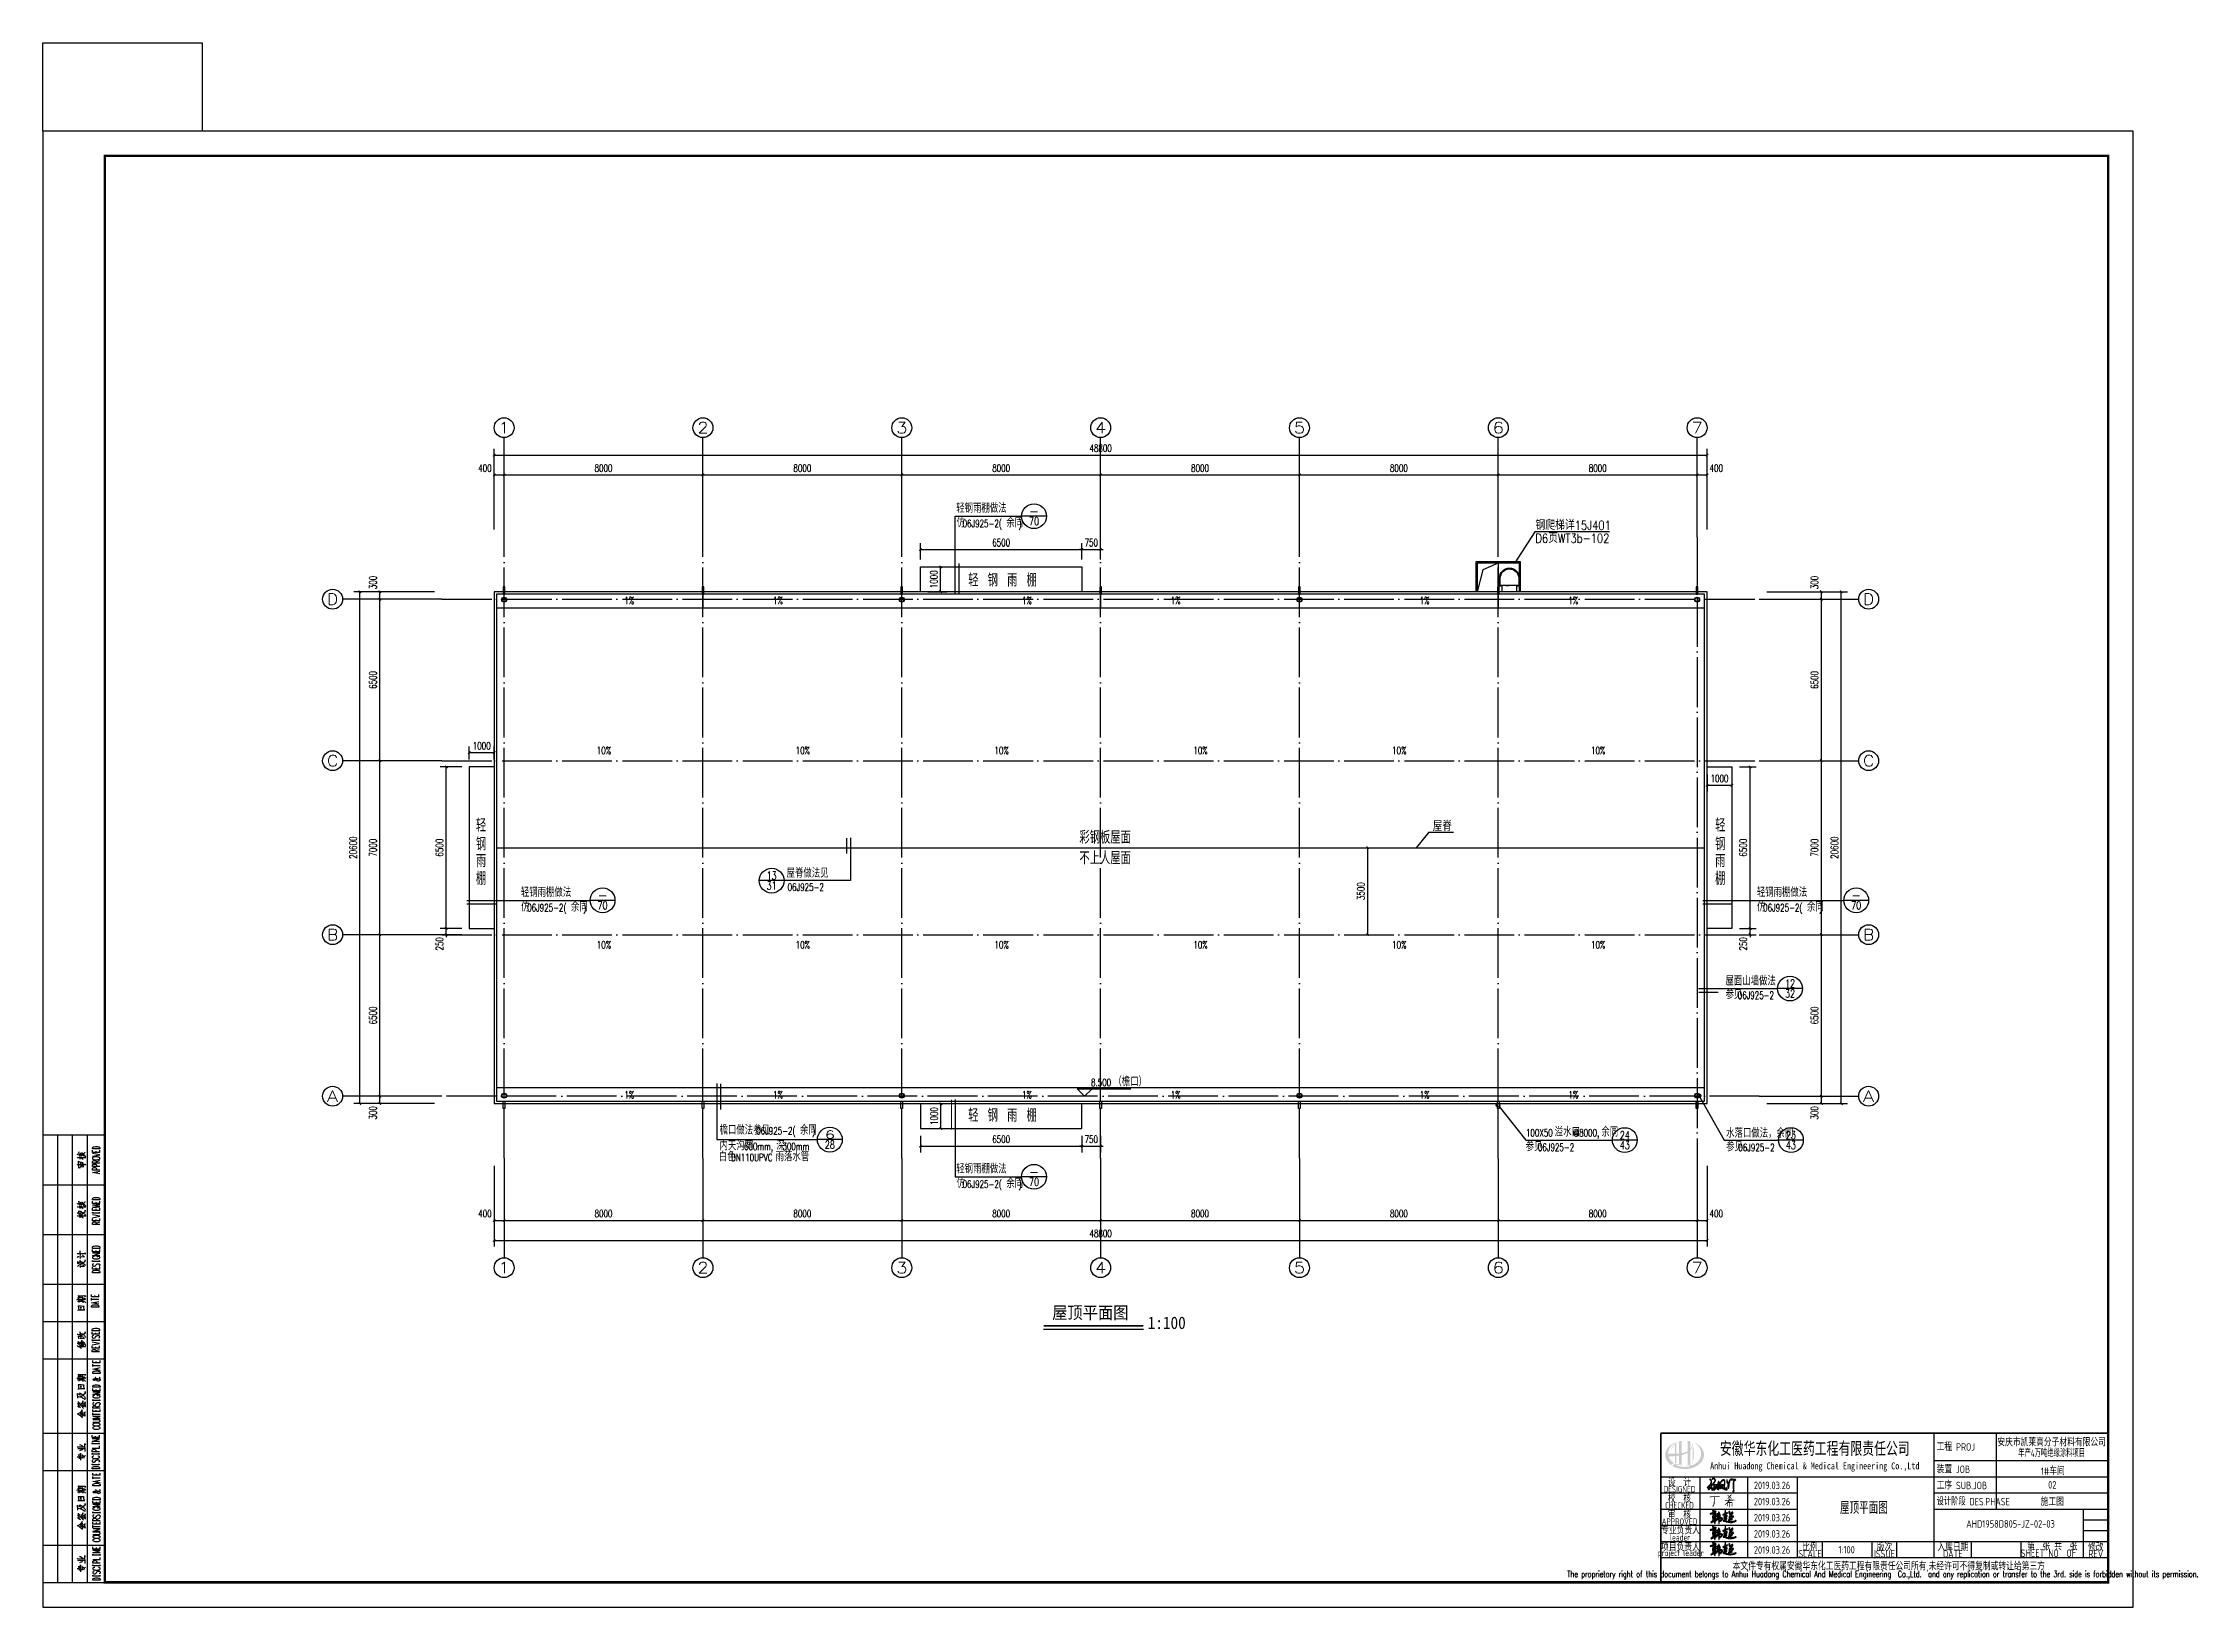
# Model space of a CAD drawing. Extents: x 4414382 to 4540065, y -615151 to -235742.
# Drawn here: x 4447962 to 4534000, y -485691 to -422737 of the extents above; entities that cross this region are included whole.
import ezdxf
from ezdxf.enums import TextEntityAlignment as Align

# ---------------------------------------------------------------- set-up
doc = ezdxf.new("R2010")
doc.units = 0
doc.header["$LTSCALE"] = 1000
doc.header["$MEASUREMENT"] = 0
doc.linetypes.add('DOTE', pattern=[2.42, 2, -0.2, 0.02, -0.2])
doc.layers.get('0').update_dxf_attribs({"linetype": 'CONTINUOUS'})
doc.layers.get('Defpoints').update_dxf_attribs({"linetype": 'CONTINUOUS'})
for name, color, linetype in [('11', 134, 'CONTINUOUS'), ('AXIS', 3, 'CONTINUOUS'), ('AXIS_TEXT', 7, 'CONTINUOUS'), ('DIM_ELEV', 3, 'CONTINUOUS'), ('DIM_IDEN', 3, 'CONTINUOUS'), ('DIM_SYMB', 3, 'CONTINUOUS'), ('DOTE', 252, 'CONTINUOUS'), ('HATCH', 8, 'CONTINUOUS'), ('PUB_DIM', 3, 'CONTINUOUS'), ('PUB_TEXT', 7, 'CONTINUOUS'), ('PUB_TITLE', 4, 'CONTINUOUS'), ('S-COLU_DIM', 3, 'CONTINUOUS'), ('STAIR', 5, 'CONTINUOUS'), ('图名', 15, 'CONTINUOUS'), ('填充', 251, 'CONTINUOUS'), ('外轮廓', 8, 'CONTINUOUS'), ('雨水管', 5, 'CONTINUOUS')]:
    doc.layers.add(name, color=color, linetype=linetype)
doc.layers.add('_0', color=7, linetype='CONTINUOUS', lineweight=25)
doc.styles.add('_HZTXT', font='txt.shx', dxfattribs={"width": 0.8, "bigfont": 'HZTXT.shx'})
doc.styles.add('_TCH_AXIS', font='COMPLEX', dxfattribs={"bigfont": 'GBCBIG'})
doc.styles.add('_TCH_DIM', font='SIMPLEX', dxfattribs={"bigfont": 'GBCBIG'})
doc.styles.add('_TCH_DIM_T3', font='SIMPLEX', dxfattribs={"width": 0.705882, "bigfont": 'GBCBIG'})
doc.styles.add('_TCH_LABEL', font='COMPLEX', dxfattribs={"bigfont": 'GBCBIG'})
doc.styles.add('AHD', font='sceie.shx', dxfattribs={"width": 0.7, "bigfont": 'sceic.shx'})
doc.styles.add('COMPLEX', font='COMPLEX')
doc.styles.add('ECEC_TQ', font='txt_l.shx', dxfattribs={"bigfont": 'hztxt_l.shx'})
doc.styles.add('sceie', font='sceie.shx', dxfattribs={"bigfont": 'sceic.shx'})
doc.styles.add('宋体', font='', dxfattribs={"width": 0.7})
doc.styles.get('宋体').set_extended_font_data('SimSun')
doc.dimstyles.new('_TCH_ARCH&&100', dxfattribs={"dimtxt": 297.5, "dimasz": 100, "dimexe": 250, "dimexo": 300, "dimgap": 126.25, "dimtad": 1, "dimdec": 0, "dimzin": 0, "dimdsep": 46, "dimtxsty": '_TCH_DIM_T3', "dimblk": 'ARCHTICK', "dimcen": 0.09, "dimclrt": 7, "dimazin": 2, "dimtfac": 1, "dimtdec": 0, "dimtix": 1, "dimtmove": 2, "dimatfit": 3, "dimfxl": 0, "dimtolj": 1, "dimtzin": 0, "dimarcsym": 0})

msp = doc.modelspace()

# ---------------------------------------------------------------- texts
for s, height, style, width, p in [('安徽华东化工医药工程有限责任公司', 500, '宋体', 0.7, (4519257.1, -479290.7)), ('安庆市凯莱高分子材料有限公司', 300, 'sceie', 0.8, (4528785.9, -479020.6)), ('Anhui Huadong Chemical & Medical Engineering Co.,Ltd', 280, '宋体', 0.85, (4519257.1, -480040.7)), ('年产4万吨绝缘涂料项目', 300, 'sceie', 0.65, (4528785.9, -479455.6)), ('1#车间', 300, 'sceie', 0.8, (4528833.7, -480176.7)), ('DESIGNED', 250, 'AHD', 0.8, (4513812.2, -480940.7)), ('DESIGNED', 250, 'AHD', 0.8, (4513812.2, -480940.7)), ('设  计', 300, 'AHD', 0.8, (4513812.2, -480640.7)), ('设  计', 300, 'AHD', 0.8, (4513812.2, -480640.7)), ('2019.03.26', 300, 'AHD', 0.8, (4517537, -480787.4)), ('02', 300, 'sceie', 0.8, (4528812.2, -480765.7)), ('CHECKED', 250, 'AHD', 0.8, (4513812.2, -481590.7)), ('CHECKED', 250, 'AHD', 0.8, (4513812.2, -481590.7)), ('校  核', 300, 'AHD', 0.8, (4513812.2, -481290.7)), ('校  核', 300, 'AHD', 0.8, (4513812.2, -481290.7)), ('审  核', 300, 'AHD', 0.8, (4513812.2, -481940.7)), ('审  核', 300, 'AHD', 0.8, (4513812.2, -481940.7)), ('2019.03.26', 300, 'AHD', 0.8, (4517537, -481437.4)), ('屋顶平面图', 500, 'AHD', 0.7, (4521231.1, -481674.8)), ('施工图', 300, 'sceie', 0.8, (4528812.2, -481415.7)), ('APPROVED', 250, 'AHD', 0.8, (4513812.2, -482240.7)), ('APPROVED', 250, 'AHD', 0.8, (4513812.2, -482240.7)), ('专业负责人', 300, 'AHD', 0.8, (4513855.2, -482560.7)), ('2019.03.26', 300, 'AHD', 0.8, (4517537, -482087.4)), ('2019.03.26', 300, 'AHD', 0.8, (4517537, -482737.4)), ('project leader', 250, 'AHD', 0.8, (4513862.2, -483540.7)), ('项目负责人', 300, 'AHD', 0.8, (4513852.2, -483240.7)), ('leader', 250, 'AHD', 0.8, (4513842.2, -482880.7)), ('2019.03.26', 300, 'AHD', 0.8, (4517537, -483387.4)), ('SCALE', 300, 'sceie', 0.8, (4519062.2, -483540.7)), ('比例', 300, 'sceie', 0.8, (4519062.2, -483240.7)), ('1:100', 300, 'sceie', 0.8, (4520538.1, -483377.7)), ('ISSUE', 300, 'sceie', 0.8, (4522062.2, -483540.7)), ('版次', 300, 'sceie', 0.8, (4522062.2, -483240.7)), ('入库日期', 300, 'sceie', 0.8, (4524812.2, -483240.7)), ('DATE', 300, 'sceie', 0.8, (4524812.2, -483540.7)), ('SHEET NO  OF  ', 300, 'sceie', 0.8, (4528812.2, -483515.7)), ('第  张 共  张', 300, 'sceie', 0.8, (4528812.2, -483215.7)), ('REV', 300, 'sceie', 0.8, (4530562.2, -483540.7)), ('修改', 300, 'sceie', 0.8, (4530562.2, -483240.7)), ('The proprietary right of this document belongs to Anhui Huadong Chemical And Medical Engineering  Co.,Ltd.  and any replication or transfer to the 3rd. side is forbidden without its permission. ', 250, 'ECEC_TQ', 0.72, (4522062.2, -484390.7)), ('本文件专有权属安徽华东化工医药工程有限责任公司所有,未经许可不得复制或转让给第三方', 300, 'sceie', 0.8, (4522233.3, -484039.7))]:
    msp.add_text(s, height=height, dxfattribs=dict(style=style, width=width)).set_placement(p, align=Align.MIDDLE)
at = {"style": 'sceie'}
for s, width, p in [('工程 PROJ', 0.8, (4524159, -479390.7)), ('装置 JOB', 0.8, (4524159, -480290.7)), ('工序 SUB.JOB', 0.8, (4524159, -480940.7)), ('设计阶段 DES.PHASE', 0.75, (4524159, -481590.7))]:
    msp.add_text(s, height=300, dxfattribs=dict(at, width=width)).set_placement(p)
at = {"style": 'sceie', "width": 0.8}
msp.add_attdef('AHD1958D805-JZ-02-03', text='200320-02-040', height=300, dxfattribs=at).set_placement((4527133, -482337), align=Align.MIDDLE)
at = {"layer": 'PUB_DIM', "style": '_HZTXT', "width": 0.8}
for s, height, p in [('钢爬梯详15J401', 365.69, (4508016.4, -442337.7)), ('D6页WT3b-102', 365.69, (4508016.4, -442859.7)), ('轻 钢 雨 棚', 517.24, (4485194.5, -444618.6)), ('轻', 517.2, (4465388.3, -454482.3)), ('屋脊', 400, (4503887.6, -454458.7)), ('轻', 517.2, (4515247.2, -454482.3)), ('钢', 517.2, (4465388.3, -455237.3)), ('彩钢板屋面', 517.24, (4489670.7, -454967.6)), ('钢', 517.2, (4515247.2, -455237.3)), ('雨', 517.2, (4465388.3, -455914.4)), ('不上人屋面', 517.24, (4489670.7, -455800.9)), ('雨', 517.2, (4515247.2, -455914.4)), ('棚', 517.2, (4465388.3, -456623.2)), ('棚', 517.2, (4515247.2, -456623.2)), ('轻 钢 雨 棚', 517.24, (4485194.5, -466156.7))]:
    msp.add_text(s, height=height, dxfattribs=at).set_placement(p)
at = {"layer": 'PUB_TEXT', "style": '_TCH_DIM'}
for s, height, p in [('轻钢雨棚做法', 337.59, (4484714.7, -441646.2)), ('仿', 337.6, (4484724.2, -442232.2)), ('余同', 337.59, (4486730, -442232.2)), ('屋脊做法见', 337.59, (4477890, -456330.4)), ('轻钢雨棚做法', 337.59, (4467197.7, -457104.1)), ('轻钢雨棚做法', 337.59, (4516925.7, -457104.1)), ('仿', 337.6, (4467207.2, -457690.1)), ('余同', 337.59, (4469213, -457690.1)), ('仿', 337.6, (4516935.1, -457690.1)), ('余同', 337.59, (4518940.9, -457690.1)), ('屋面山墙做法', 337.59, (4515661.2, -460667.5)), ('参见', 337.59, (4515665.7, -461216.4)), ('（檐口）', 337.59, (4491036.8, -464722)), ('檐口做法参见', 337.59, (4475192.5, -466670.3)), ('余同', 337.59, (4478426.9, -466670.3)), ('内天沟宽', 337.59, (4475192.5, -467296)), ('深', 337.6, (4477475.4, -467296)), ('参见', 337.59, (4507625.8, -467333.5)), ('溢水口', 337.59, (4508794.5, -466744.9)), ('余同', 337.59, (4510671.7, -466744.9)), ('水落口做法，余同', 337.59, (4515689.9, -466792.9)), ('参见', 337.59, (4515689.9, -467341.7)), ('白色', 337.59, (4475165.3, -467740)), ('雨落水管', 337.59, (4477446.8, -467740)), ('轻钢雨棚做法', 337.59, (4484714.7, -468228.6)), ('仿', 337.6, (4484724.2, -468814.7)), ('余同', 337.59, (4486730, -468814.7))]:
    msp.add_text(s, height=height, dxfattribs=at).set_placement(p)
at = {"layer": 'PUB_TEXT', "style": '_TCH_DIM', "width": 0.705882}
for s, p in [('06J925-2(', (4484970, -442232.2)), (')', (4487221.5, -442232.2)), ('1%%%', (4471360.7, -445334)), ('1%%%', (4477345.4, -445334)), ('1%%%', (4487360.7, -445334)), ('1%%%', (4493345.4, -445334)), ('1%%%', (4503360.7, -445334)), ('1%%%', (4509345.4, -445334)), ('10%', (4470253.1, -451365.8)), ('10%', (4478253.1, -451365.8)), ('10%', (4486253.1, -451365.8)), ('10%', (4494253.1, -451365.8)), ('10%', (4502253.1, -451365.8)), ('10%', (4510253.1, -451365.8)), ('06J925-2', (4477930.4, -456863.9)), ('06J925-2(', (4467453, -457690.1)), (')', (4469704.5, -457690.1)), ('06J925-2(', (4517180.9, -457690.1)), (')', (4519432.4, -457690.1)), ('10%', (4470253.1, -459185.7)), ('10%', (4478253.1, -459185.7)), ('10%', (4486253.1, -459185.7)), ('10%', (4494253.1, -459185.7)), ('10%', (4502253.1, -459185.7)), ('10%', (4510253.1, -459185.7)), ('06J925-2', (4516157.2, -461216.4)), ('8.500', (4490136.8, -464722)), ('1%%%', (4471360.7, -465217.6)), ('1%%%', (4477345.4, -465217.6)), ('1%%%', (4487360.7, -465217.6)), ('1%%%', (4493345.4, -465217.6)), ('1%%%', (4503360.7, -465217.6)), ('1%%%', (4509345.4, -465217.6)), ('06J925-2(', (4476666.9, -466670.3)), (')', (4478918.4, -466670.3)), ('600mm,', (4476175.4, -467296)), ('300mm', (4477721.2, -467296)), ('100X50', (4507634.5, -466744.9)), ('06J925-2', (4508117.3, -467333.5)), ('@8000,', (4509531.7, -466744.9)), ('06J925-2', (4516181.4, -467341.7)), ('DN110UPVC', (4475656.8, -467740)), ('06J925-2(', (4484970, -468814.7)), (')', (4487221.5, -468814.7))]:
    msp.add_text(s, height=297.5, dxfattribs=at).set_placement(p)
at = {"layer": 'PUB_TEXT', "style": '_TCH_LABEL'}
for s, height, width, p, p2 in [('70', 321.99, 0.772059, (4487643.6, -442150.7), (4488046.1, -442150.7)), ('-', 322, 1.458333, (4487643.6, -441748.3), (4488046.1, -441748.3)), ('31', 321.99, 0.9375, (4477085.7, -456815.9), (4477488.2, -456815.9)), ('13', 321.99, 0.905172, (4477085.7, -456413.4), (4477488.2, -456413.4)), ('70', 321.99, 0.772059, (4470283.3, -457608.7), (4470685.8, -457608.7)), ('-', 322, 1.458333, (4470283.3, -457206.2), (4470685.8, -457206.2)), ('70', 321.99, 0.772059, (4520721.6, -457608.7), (4521124.1, -457608.7)), ('-', 322, 1.458333, (4520721.6, -457206.2), (4521124.1, -457206.2)), ('32', 321.99, 0.795455, (4518059.3, -461157.1), (4518461.8, -461157.1)), ('12', 321.99, 0.905172, (4518059.3, -460754.6), (4518461.8, -460754.6)), ('28', 321.99, 0.772059, (4479427.5, -467236.8), (4479830, -467236.8)), ('6', 322, 1.875, (4479427.5, -466834.3), (4479830, -466834.3)), ('43', 321.99, 0.75, (4511412.6, -467255.7), (4511815.1, -467255.7)), ('24', 321.99, 0.729167, (4511412.6, -466853.2), (4511815.1, -466853.2)), ('43', 321.99, 0.75, (4518094.5, -467255.7), (4518497, -467255.7)), ('23', 321.99, 0.772059, (4518094.5, -466853.2), (4518497, -466853.2)), ('70', 321.99, 0.772059, (4487643.6, -468733.2), (4488046.1, -468733.2)), ('-', 322, 1.458333, (4487643.6, -468330.7), (4488046.1, -468330.7))]:
    msp.add_text(s, height=height, dxfattribs=dict(at, width=width)).set_placement(p, p2, align=Align.FIT)
at = {"layer": '图名', "style": '宋体', "width": 0.9}
for s, p in [('屋顶平面图', (4488574.6, -474086.3)), ('1:100', (4492418, -474495))]:
    msp.add_text(s, height=500, dxfattribs=at).set_placement(p)

# ---------------------------------------------------------------- blocks, each defined once
blk = doc.blocks.new('_ArchTick')
at = {"color": 0, "linetype": 'ByBlock', "const_width": 0.4}
blk.add_lwpolyline([(-0.5, -0.5), (0.5, 0.5)], dxfattribs=at)
blk = doc.blocks.new('*D56')
at = {"layer": 'Defpoints', "color": 0}
for p in [(4466123, -451300), (4465123, -451877), (4466123, -451877)]:
    blk.add_point(p, dxfattribs=at)
at = {"layer": 'PUB_DIM', "color": 0, "lineweight": -2}
for p, q in [((4465123, -451577), (4465123, -451050)), ((4465123, -451300), (4466123, -451300)), ((4466123, -451577), (4466123, -451050))]:
    blk.add_line(p, q, dxfattribs=at)
at = {"layer": 'PUB_DIM', "color": 0, "lineweight": -2, "xscale": 100, "yscale": 100, "zscale": 100, "rotation": 180}
blk.add_blockref('_ArchTick', (4465123, -451300), dxfattribs=at)
at = {"layer": 'PUB_DIM', "color": 0, "lineweight": -2, "xscale": 100, "yscale": 100, "zscale": 100}
blk.add_blockref('_ArchTick', (4466123, -451300), dxfattribs=at)
at = {"layer": 'PUB_DIM', "color": 7, "insert": (4465623, -451025), "char_height": 297.5, "attachment_point": 5, "style": '_TCH_DIM_T3'}
blk.add_mtext('\\A1;1000', dxfattribs=at)
blk = doc.blocks.new('*D57')
at = {"layer": 'Defpoints', "color": 0}
for p in [(4464198, -458377), (4465123, -458377), (4465123, -458627)]:
    blk.add_point(p, dxfattribs=at)
at = {"layer": 'PUB_DIM', "color": 0, "lineweight": -2}
for p, q in [((4464823, -458377), (4463948, -458377)), ((4464198, -458377), (4464198, -458277)), ((4464198, -458627), (4464198, -458377)), ((4464823, -458627), (4463948, -458627)), ((4464198, -458627), (4464198, -458727))]:
    blk.add_line(p, q, dxfattribs=at)
at = {"layer": 'PUB_DIM', "color": 0, "lineweight": -2, "xscale": 100, "yscale": 100, "zscale": 100}
for p, rotation in [((4464198, -458377), 270), ((4464198, -458627), 90)]:
    blk.add_blockref('_ArchTick', p, dxfattribs=dict(at, rotation=rotation))
at = {"layer": 'PUB_DIM', "color": 7, "insert": (4463923, -458997), "char_height": 297.5, "attachment_point": 5, "rotation": 90, "style": '_TCH_DIM_T3'}
blk.add_mtext('\\A1;250', dxfattribs=at)
blk = doc.blocks.new('*D58')
at = {"layer": 'Defpoints', "color": 0}
for p in [(4464198, -451877), (4465123, -451877), (4465123, -458377)]:
    blk.add_point(p, dxfattribs=at)
at = {"layer": 'PUB_DIM', "color": 0, "lineweight": -2}
for p, q in [((4464823, -451877), (4463948, -451877)), ((4464198, -458377), (4464198, -451877)), ((4464823, -458377), (4463948, -458377))]:
    blk.add_line(p, q, dxfattribs=at)
at = {"layer": 'PUB_DIM', "color": 0, "lineweight": -2, "xscale": 100, "yscale": 100, "zscale": 100}
for p, rotation in [((4464198, -451877), 90), ((4464198, -458377), 270)]:
    blk.add_blockref('_ArchTick', p, dxfattribs=dict(at, rotation=rotation))
at = {"layer": 'PUB_DIM', "color": 7, "insert": (4463923, -455127), "char_height": 297.5, "attachment_point": 5, "rotation": 90, "style": '_TCH_DIM_T3'}
blk.add_mtext('\\A1;6500', dxfattribs=at)
blk = doc.blocks.new('*D59')
at = {"layer": 'Defpoints', "color": 0}
for p in [(4483273, -465427), (4484096, -465427), (4483273, -466427)]:
    blk.add_point(p, dxfattribs=at)
at = {"layer": 'PUB_DIM', "color": 0, "lineweight": -2}
for p, q in [((4483573, -465427), (4484346, -465427)), ((4484096, -466427), (4484096, -465427)), ((4483573, -466427), (4484346, -466427))]:
    blk.add_line(p, q, dxfattribs=at)
at = {"layer": 'PUB_DIM', "color": 0, "lineweight": -2, "xscale": 100, "yscale": 100, "zscale": 100}
for p, rotation in [((4484096, -465427), 90), ((4484096, -466427), 270)]:
    blk.add_blockref('_ArchTick', p, dxfattribs=dict(at, rotation=rotation))
at = {"layer": 'PUB_DIM', "color": 7, "insert": (4483821, -465927), "char_height": 297.5, "attachment_point": 5, "rotation": 90, "style": '_TCH_DIM_T3'}
blk.add_mtext('\\A1;1000', dxfattribs=at)
blk = doc.blocks.new('*D60')
at = {"layer": 'Defpoints', "color": 0}
for p in [(4483273, -466427), (4489773, -466427), (4489773, -467136)]:
    blk.add_point(p, dxfattribs=at)
at = {"layer": 'PUB_DIM', "color": 0, "lineweight": -2}
for p, q in [((4483273, -466727), (4483273, -467386)), ((4483273, -467136), (4489773, -467136)), ((4489773, -466727), (4489773, -467386))]:
    blk.add_line(p, q, dxfattribs=at)
at = {"layer": 'PUB_DIM', "color": 0, "lineweight": -2, "xscale": 100, "yscale": 100, "zscale": 100, "rotation": 180}
blk.add_blockref('_ArchTick', (4483273, -467136), dxfattribs=at)
at = {"layer": 'PUB_DIM', "color": 0, "lineweight": -2, "xscale": 100, "yscale": 100, "zscale": 100}
blk.add_blockref('_ArchTick', (4489773, -467136), dxfattribs=at)
at = {"layer": 'PUB_DIM', "color": 7, "insert": (4486523, -466861), "char_height": 297.5, "attachment_point": 5, "style": '_TCH_DIM_T3'}
blk.add_mtext('\\A1;6500', dxfattribs=at)
blk = doc.blocks.new('*D61')
at = {"layer": 'Defpoints', "color": 0}
for p in [(4489773, -466427), (4490523, -466427), (4490523, -467136)]:
    blk.add_point(p, dxfattribs=at)
at = {"layer": 'PUB_DIM', "color": 0, "lineweight": -2}
for p, q in [((4489773, -467136), (4489673, -467136)), ((4489773, -466727), (4489773, -467386)), ((4489773, -467136), (4490523, -467136)), ((4490523, -466727), (4490523, -467386)), ((4490523, -467136), (4490623, -467136))]:
    blk.add_line(p, q, dxfattribs=at)
at = {"layer": 'PUB_DIM', "color": 0, "lineweight": -2, "xscale": 100, "yscale": 100, "zscale": 100}
blk.add_blockref('_ArchTick', (4489773, -467136), dxfattribs=at)
at = {"layer": 'PUB_DIM', "color": 0, "lineweight": -2, "xscale": 100, "yscale": 100, "zscale": 100, "rotation": 180}
blk.add_blockref('_ArchTick', (4490523, -467136), dxfattribs=at)
at = {"layer": 'PUB_DIM', "color": 7, "insert": (4490148, -466861), "char_height": 297.5, "attachment_point": 5, "style": '_TCH_DIM_T3'}
blk.add_mtext('\\A1;750', dxfattribs=at)
blk = doc.blocks.new('*D62')
at = {"layer": 'Defpoints', "color": 0}
for p in [(4515923, -451877), (4516653, -451877), (4515923, -458377)]:
    blk.add_point(p, dxfattribs=at)
at = {"layer": 'PUB_DIM', "color": 0, "lineweight": -2}
for p, q in [((4516223, -451877), (4516903, -451877)), ((4516653, -458377), (4516653, -451877)), ((4516223, -458377), (4516903, -458377))]:
    blk.add_line(p, q, dxfattribs=at)
at = {"layer": 'PUB_DIM', "color": 0, "lineweight": -2, "xscale": 100, "yscale": 100, "zscale": 100}
for p, rotation in [((4516653, -451877), 90), ((4516653, -458377), 270)]:
    blk.add_blockref('_ArchTick', p, dxfattribs=dict(at, rotation=rotation))
at = {"layer": 'PUB_DIM', "color": 7, "insert": (4516378, -455127), "char_height": 297.5, "attachment_point": 5, "rotation": 90, "style": '_TCH_DIM_T3'}
blk.add_mtext('\\A1;6500', dxfattribs=at)
blk = doc.blocks.new('*D63')
at = {"layer": 'Defpoints', "color": 0}
for p in [(4515923, -458377), (4516653, -458377), (4515923, -458627)]:
    blk.add_point(p, dxfattribs=at)
at = {"layer": 'PUB_DIM', "color": 0, "lineweight": -2}
for p, q in [((4516223, -458377), (4516903, -458377)), ((4516653, -458377), (4516653, -458277)), ((4516653, -458627), (4516653, -458377)), ((4516223, -458627), (4516903, -458627)), ((4516653, -458627), (4516653, -458727))]:
    blk.add_line(p, q, dxfattribs=at)
at = {"layer": 'PUB_DIM', "color": 0, "lineweight": -2, "xscale": 100, "yscale": 100, "zscale": 100}
for p, rotation in [((4516653, -458377), 270), ((4516653, -458627), 90)]:
    blk.add_blockref('_ArchTick', p, dxfattribs=dict(at, rotation=rotation))
at = {"layer": 'PUB_DIM', "color": 7, "insert": (4516378, -458997), "char_height": 297.5, "attachment_point": 5, "rotation": 90, "style": '_TCH_DIM_T3'}
blk.add_mtext('\\A1;250', dxfattribs=at)
blk = doc.blocks.new('*D64')
at = {"layer": 'Defpoints', "color": 0}
for p in [(4514923, -451877), (4515923, -451877), (4515923, -452614)]:
    blk.add_point(p, dxfattribs=at)
at = {"layer": 'PUB_DIM', "color": 0, "lineweight": -2}
for p, q in [((4514923, -452177), (4514923, -452864)), ((4515923, -452177), (4515923, -452864)), ((4514923, -452614), (4515923, -452614))]:
    blk.add_line(p, q, dxfattribs=at)
at = {"layer": 'PUB_DIM', "color": 0, "lineweight": -2, "xscale": 100, "yscale": 100, "zscale": 100, "rotation": 180}
blk.add_blockref('_ArchTick', (4514923, -452614), dxfattribs=at)
at = {"layer": 'PUB_DIM', "color": 0, "lineweight": -2, "xscale": 100, "yscale": 100, "zscale": 100}
blk.add_blockref('_ArchTick', (4515923, -452614), dxfattribs=at)
at = {"layer": 'PUB_DIM', "color": 7, "insert": (4515423, -452339), "char_height": 297.5, "attachment_point": 5, "style": '_TCH_DIM_T3'}
blk.add_mtext('\\A1;1000', dxfattribs=at)
blk = doc.blocks.new('*D65')
at = {"layer": 'Defpoints', "color": 0}
for p in [(4483273, -443827), (4484087, -443827), (4483273, -444827)]:
    blk.add_point(p, dxfattribs=at)
at = {"layer": 'PUB_DIM', "color": 0, "lineweight": -2}
for p, q in [((4483573, -443827), (4484337, -443827)), ((4484087, -444827), (4484087, -443827)), ((4483573, -444827), (4484337, -444827))]:
    blk.add_line(p, q, dxfattribs=at)
at = {"layer": 'PUB_DIM', "color": 0, "lineweight": -2, "xscale": 100, "yscale": 100, "zscale": 100}
for p, rotation in [((4484087, -443827), 90), ((4484087, -444827), 270)]:
    blk.add_blockref('_ArchTick', p, dxfattribs=dict(at, rotation=rotation))
at = {"layer": 'PUB_DIM', "color": 7, "insert": (4483812, -444327), "char_height": 297.5, "attachment_point": 5, "rotation": 90, "style": '_TCH_DIM_T3'}
blk.add_mtext('\\A1;1000', dxfattribs=at)
blk = doc.blocks.new('*D66')
at = {"layer": 'Defpoints', "color": 0}
for p in [(4483273, -443827), (4489773, -443127), (4489773, -443827)]:
    blk.add_point(p, dxfattribs=at)
at = {"layer": 'PUB_DIM', "color": 0, "lineweight": -2}
for p, q in [((4483273, -443527), (4483273, -442877)), ((4489773, -443527), (4489773, -442877)), ((4483273, -443127), (4489773, -443127))]:
    blk.add_line(p, q, dxfattribs=at)
at = {"layer": 'PUB_DIM', "color": 0, "lineweight": -2, "xscale": 100, "yscale": 100, "zscale": 100, "rotation": 180}
blk.add_blockref('_ArchTick', (4483273, -443127), dxfattribs=at)
at = {"layer": 'PUB_DIM', "color": 0, "lineweight": -2, "xscale": 100, "yscale": 100, "zscale": 100}
blk.add_blockref('_ArchTick', (4489773, -443127), dxfattribs=at)
at = {"layer": 'PUB_DIM', "color": 7, "insert": (4486523, -442852), "char_height": 297.5, "attachment_point": 5, "style": '_TCH_DIM_T3'}
blk.add_mtext('\\A1;6500', dxfattribs=at)
blk = doc.blocks.new('*D67')
at = {"layer": 'Defpoints', "color": 0}
for p in [(4489773, -443827), (4490523, -443127), (4490523, -443827)]:
    blk.add_point(p, dxfattribs=at)
at = {"layer": 'PUB_DIM', "color": 0, "lineweight": -2}
for p, q in [((4489773, -443527), (4489773, -442877)), ((4490523, -443527), (4490523, -442877)), ((4489773, -443127), (4489673, -443127)), ((4489773, -443127), (4490523, -443127)), ((4490523, -443127), (4490623, -443127))]:
    blk.add_line(p, q, dxfattribs=at)
at = {"layer": 'PUB_DIM', "color": 0, "lineweight": -2, "xscale": 100, "yscale": 100, "zscale": 100}
blk.add_blockref('_ArchTick', (4489773, -443127), dxfattribs=at)
at = {"layer": 'PUB_DIM', "color": 0, "lineweight": -2, "xscale": 100, "yscale": 100, "zscale": 100, "rotation": 180}
blk.add_blockref('_ArchTick', (4490523, -443127), dxfattribs=at)
at = {"layer": 'PUB_DIM', "color": 7, "insert": (4490148, -442852), "char_height": 297.5, "attachment_point": 5, "style": '_TCH_DIM_T3'}
blk.add_mtext('\\A1;750', dxfattribs=at)
blk = doc.blocks.new('*D257')
at = {"layer": 'Defpoints', "color": 0}
for p in [(4500245, -455127), (4501270, -455127), (4500245, -458627)]:
    blk.add_point(p, dxfattribs=at)
at = {"layer": 'PUB_DIM', "color": 0, "lineweight": -2}
for p, q in [((4500545, -455127), (4501520, -455127)), ((4501270, -458627), (4501270, -455127)), ((4500545, -458627), (4501520, -458627))]:
    blk.add_line(p, q, dxfattribs=at)
at = {"layer": 'PUB_DIM', "color": 0, "lineweight": -2, "xscale": 100, "yscale": 100, "zscale": 100}
for p, rotation in [((4501270, -455127), 90), ((4501270, -458627), 270)]:
    blk.add_blockref('_ArchTick', p, dxfattribs=dict(at, rotation=rotation))
at = {"layer": 'PUB_DIM', "color": 7, "insert": (4500995, -456877), "char_height": 297.5, "attachment_point": 5, "rotation": 90, "style": '_TCH_DIM_T3'}
blk.add_mtext('\\A1;3500', dxfattribs=at)
blk = doc.blocks.new('*D258')
at = {"layer": 'AXIS', "color": 0, "lineweight": -2}
for p, q in [((4463723, -465127), (4461273, -465127)), ((4463723, -465427), (4461273, -465427)), ((4461523, -465427), (4461523, -465127))]:
    blk.add_line(p, q, dxfattribs=at)
at = {"layer": 'Defpoints', "color": 0}
for p in [(4461523, -465127), (4464023, -465127), (4464023, -465427)]:
    blk.add_point(p, dxfattribs=at)
at = {"layer": 'AXIS', "color": 0, "lineweight": -2, "xscale": 100, "yscale": 100, "zscale": 100}
for p, rotation in [((4461523, -465127), 90), ((4461523, -465427), 270)]:
    blk.add_blockref('_ArchTick', p, dxfattribs=dict(at, rotation=rotation))
at = {"layer": 'AXIS', "color": 7, "insert": (4461248, -465797), "char_height": 297.5, "attachment_point": 5, "rotation": 90, "style": '_TCH_DIM_T3'}
blk.add_mtext('\\A1;300', dxfattribs=at)
blk = doc.blocks.new('*D259')
at = {"layer": 'AXIS', "color": 0, "lineweight": -2}
for p, q in [((4463723, -458627), (4461273, -458627)), ((4461523, -465127), (4461523, -458627)), ((4463723, -465127), (4461273, -465127))]:
    blk.add_line(p, q, dxfattribs=at)
at = {"layer": 'Defpoints', "color": 0}
for p in [(4461523, -458627), (4464023, -458627), (4464023, -465127)]:
    blk.add_point(p, dxfattribs=at)
at = {"layer": 'AXIS', "color": 0, "lineweight": -2, "xscale": 100, "yscale": 100, "zscale": 100}
for p, rotation in [((4461523, -458627), 90), ((4461523, -465127), 270)]:
    blk.add_blockref('_ArchTick', p, dxfattribs=dict(at, rotation=rotation))
at = {"layer": 'AXIS', "color": 7, "insert": (4461248, -461877), "char_height": 297.5, "attachment_point": 5, "rotation": 90, "style": '_TCH_DIM_T3'}
blk.add_mtext('\\A1;6500', dxfattribs=at)
blk = doc.blocks.new('*D260')
at = {"layer": 'AXIS', "color": 0, "lineweight": -2}
for p, q in [((4463723, -451627), (4461273, -451627)), ((4461523, -458627), (4461523, -451627)), ((4463723, -458627), (4461273, -458627))]:
    blk.add_line(p, q, dxfattribs=at)
at = {"layer": 'Defpoints', "color": 0}
for p in [(4461523, -451627), (4464023, -451627), (4464023, -458627)]:
    blk.add_point(p, dxfattribs=at)
at = {"layer": 'AXIS', "color": 0, "lineweight": -2, "xscale": 100, "yscale": 100, "zscale": 100}
for p, rotation in [((4461523, -451627), 90), ((4461523, -458627), 270)]:
    blk.add_blockref('_ArchTick', p, dxfattribs=dict(at, rotation=rotation))
at = {"layer": 'AXIS', "color": 7, "insert": (4461248, -455127), "char_height": 297.5, "attachment_point": 5, "rotation": 90, "style": '_TCH_DIM_T3'}
blk.add_mtext('\\A1;7000', dxfattribs=at)
blk = doc.blocks.new('*D261')
at = {"layer": 'AXIS', "color": 0, "lineweight": -2}
for p, q in [((4463723, -445127), (4461273, -445127)), ((4461523, -451627), (4461523, -445127)), ((4463723, -451627), (4461273, -451627))]:
    blk.add_line(p, q, dxfattribs=at)
at = {"layer": 'Defpoints', "color": 0}
for p in [(4461523, -445127), (4464023, -445127), (4464023, -451627)]:
    blk.add_point(p, dxfattribs=at)
at = {"layer": 'AXIS', "color": 0, "lineweight": -2, "xscale": 100, "yscale": 100, "zscale": 100}
for p, rotation in [((4461523, -445127), 90), ((4461523, -451627), 270)]:
    blk.add_blockref('_ArchTick', p, dxfattribs=dict(at, rotation=rotation))
at = {"layer": 'AXIS', "color": 7, "insert": (4461248, -448377), "char_height": 297.5, "attachment_point": 5, "rotation": 90, "style": '_TCH_DIM_T3'}
blk.add_mtext('\\A1;6500', dxfattribs=at)
blk = doc.blocks.new('*D262')
at = {"layer": 'AXIS', "color": 0, "lineweight": -2}
for p, q in [((4463723, -444827), (4461273, -444827)), ((4463723, -445127), (4461273, -445127)), ((4461523, -445127), (4461523, -444827))]:
    blk.add_line(p, q, dxfattribs=at)
at = {"layer": 'Defpoints', "color": 0}
for p in [(4461523, -444827), (4464023, -444827), (4464023, -445127)]:
    blk.add_point(p, dxfattribs=at)
at = {"layer": 'AXIS', "color": 0, "lineweight": -2, "xscale": 100, "yscale": 100, "zscale": 100}
for p, rotation in [((4461523, -444827), 90), ((4461523, -445127), 270)]:
    blk.add_blockref('_ArchTick', p, dxfattribs=dict(at, rotation=rotation))
at = {"layer": 'AXIS', "color": 7, "insert": (4461248, -444457), "char_height": 297.5, "attachment_point": 5, "rotation": 90, "style": '_TCH_DIM_T3'}
blk.add_mtext('\\A1;300', dxfattribs=at)
blk = doc.blocks.new('*D263')
at = {"layer": 'AXIS', "color": 0, "lineweight": -2}
for p, q in [((4463723, -444827), (4460473, -444827)), ((4460723, -465427), (4460723, -444827)), ((4463723, -465427), (4460473, -465427))]:
    blk.add_line(p, q, dxfattribs=at)
at = {"layer": 'Defpoints', "color": 0}
for p in [(4460723, -444827), (4464023, -444827), (4464023, -465427)]:
    blk.add_point(p, dxfattribs=at)
at = {"layer": 'AXIS', "color": 0, "lineweight": -2, "xscale": 100, "yscale": 100, "zscale": 100}
for p, rotation in [((4460723, -444827), 90), ((4460723, -465427), 270)]:
    blk.add_blockref('_ArchTick', p, dxfattribs=dict(at, rotation=rotation))
at = {"layer": 'AXIS', "color": 7, "insert": (4460448, -455127), "char_height": 297.5, "attachment_point": 5, "rotation": 90, "style": '_TCH_DIM_T3'}
blk.add_mtext('\\A1;20600', dxfattribs=at)
blk = doc.blocks.new('*D264')
at = {"layer": 'AXIS', "color": 0, "lineweight": -2}
for p, q in [((4517323, -465127), (4519773, -465127)), ((4517323, -465427), (4519773, -465427)), ((4519523, -465427), (4519523, -465127))]:
    blk.add_line(p, q, dxfattribs=at)
at = {"layer": 'Defpoints', "color": 0}
for p in [(4517023, -465127), (4517023, -465427), (4519523, -465127)]:
    blk.add_point(p, dxfattribs=at)
at = {"layer": 'AXIS', "color": 0, "lineweight": -2, "xscale": 100, "yscale": 100, "zscale": 100}
for p, rotation in [((4519523, -465127), 90), ((4519523, -465427), 270)]:
    blk.add_blockref('_ArchTick', p, dxfattribs=dict(at, rotation=rotation))
at = {"layer": 'AXIS', "color": 7, "insert": (4519248, -465797), "char_height": 297.5, "attachment_point": 5, "rotation": 90, "style": '_TCH_DIM_T3'}
blk.add_mtext('\\A1;300', dxfattribs=at)
blk = doc.blocks.new('*D265')
at = {"layer": 'AXIS', "color": 0, "lineweight": -2}
for p, q in [((4517323, -458627), (4519773, -458627)), ((4519523, -465127), (4519523, -458627)), ((4517323, -465127), (4519773, -465127))]:
    blk.add_line(p, q, dxfattribs=at)
at = {"layer": 'Defpoints', "color": 0}
for p in [(4517023, -458627), (4519523, -458627), (4517023, -465127)]:
    blk.add_point(p, dxfattribs=at)
at = {"layer": 'AXIS', "color": 0, "lineweight": -2, "xscale": 100, "yscale": 100, "zscale": 100}
for p, rotation in [((4519523, -458627), 90), ((4519523, -465127), 270)]:
    blk.add_blockref('_ArchTick', p, dxfattribs=dict(at, rotation=rotation))
at = {"layer": 'AXIS', "color": 7, "insert": (4519248, -461877), "char_height": 297.5, "attachment_point": 5, "rotation": 90, "style": '_TCH_DIM_T3'}
blk.add_mtext('\\A1;6500', dxfattribs=at)
blk = doc.blocks.new('*D266')
at = {"layer": 'AXIS', "color": 0, "lineweight": -2}
for p, q in [((4517323, -451627), (4519773, -451627)), ((4519523, -458627), (4519523, -451627)), ((4517323, -458627), (4519773, -458627))]:
    blk.add_line(p, q, dxfattribs=at)
at = {"layer": 'Defpoints', "color": 0}
for p in [(4517023, -451627), (4519523, -451627), (4517023, -458627)]:
    blk.add_point(p, dxfattribs=at)
at = {"layer": 'AXIS', "color": 0, "lineweight": -2, "xscale": 100, "yscale": 100, "zscale": 100}
for p, rotation in [((4519523, -451627), 90), ((4519523, -458627), 270)]:
    blk.add_blockref('_ArchTick', p, dxfattribs=dict(at, rotation=rotation))
at = {"layer": 'AXIS', "color": 7, "insert": (4519248, -455127), "char_height": 297.5, "attachment_point": 5, "rotation": 90, "style": '_TCH_DIM_T3'}
blk.add_mtext('\\A1;7000', dxfattribs=at)
blk = doc.blocks.new('*D267')
at = {"layer": 'AXIS', "color": 0, "lineweight": -2}
for p, q in [((4517323, -445127), (4519773, -445127)), ((4519523, -451627), (4519523, -445127)), ((4517323, -451627), (4519773, -451627))]:
    blk.add_line(p, q, dxfattribs=at)
at = {"layer": 'Defpoints', "color": 0}
for p in [(4517023, -445127), (4519523, -445127), (4517023, -451627)]:
    blk.add_point(p, dxfattribs=at)
at = {"layer": 'AXIS', "color": 0, "lineweight": -2, "xscale": 100, "yscale": 100, "zscale": 100}
for p, rotation in [((4519523, -445127), 90), ((4519523, -451627), 270)]:
    blk.add_blockref('_ArchTick', p, dxfattribs=dict(at, rotation=rotation))
at = {"layer": 'AXIS', "color": 7, "insert": (4519248, -448377), "char_height": 297.5, "attachment_point": 5, "rotation": 90, "style": '_TCH_DIM_T3'}
blk.add_mtext('\\A1;6500', dxfattribs=at)
blk = doc.blocks.new('*D268')
at = {"layer": 'AXIS', "color": 0, "lineweight": -2}
for p, q in [((4517323, -444827), (4519773, -444827)), ((4517323, -445127), (4519773, -445127)), ((4519523, -445127), (4519523, -444827))]:
    blk.add_line(p, q, dxfattribs=at)
at = {"layer": 'Defpoints', "color": 0}
for p in [(4517023, -444827), (4517023, -445127), (4519523, -444827)]:
    blk.add_point(p, dxfattribs=at)
at = {"layer": 'AXIS', "color": 0, "lineweight": -2, "xscale": 100, "yscale": 100, "zscale": 100}
for p, rotation in [((4519523, -444827), 90), ((4519523, -445127), 270)]:
    blk.add_blockref('_ArchTick', p, dxfattribs=dict(at, rotation=rotation))
at = {"layer": 'AXIS', "color": 7, "insert": (4519248, -444457), "char_height": 297.5, "attachment_point": 5, "rotation": 90, "style": '_TCH_DIM_T3'}
blk.add_mtext('\\A1;300', dxfattribs=at)
blk = doc.blocks.new('*D269')
at = {"layer": 'AXIS', "color": 0, "lineweight": -2}
for p, q in [((4517323, -444827), (4520573, -444827)), ((4520323, -465427), (4520323, -444827)), ((4517323, -465427), (4520573, -465427))]:
    blk.add_line(p, q, dxfattribs=at)
at = {"layer": 'Defpoints', "color": 0}
for p in [(4517023, -444827), (4520323, -444827), (4517023, -465427)]:
    blk.add_point(p, dxfattribs=at)
at = {"layer": 'AXIS', "color": 0, "lineweight": -2, "xscale": 100, "yscale": 100, "zscale": 100}
for p, rotation in [((4520323, -444827), 90), ((4520323, -465427), 270)]:
    blk.add_blockref('_ArchTick', p, dxfattribs=dict(at, rotation=rotation))
at = {"layer": 'AXIS', "color": 7, "insert": (4520048, -455127), "char_height": 297.5, "attachment_point": 5, "rotation": 90, "style": '_TCH_DIM_T3'}
blk.add_mtext('\\A1;20600', dxfattribs=at)
blk = doc.blocks.new('_AXISO')
blk.add_circle((0, 0), 0.5)
at = {"layer": 'AXIS_TEXT', "style": 'COMPLEX', "width": 1.041667}
blk.add_attdef('A', text='', height=0.56, dxfattribs=at).set_placement((-0.25, -0.28), (0.25, -0.28), align=Align.FIT)
blk = doc.blocks.new('*D270')
at = {"layer": 'AXIS', "color": 0, "lineweight": -2}
for p, q in [((4466123, -442327), (4466123, -439877)), ((4466123, -440127), (4466523, -440127)), ((4466523, -442327), (4466523, -439877))]:
    blk.add_line(p, q, dxfattribs=at)
at = {"layer": 'Defpoints', "color": 0}
for p in [(4466523, -440127), (4466123, -442627), (4466523, -442627)]:
    blk.add_point(p, dxfattribs=at)
at = {"layer": 'AXIS', "color": 0, "lineweight": -2, "xscale": 100, "yscale": 100, "zscale": 100, "rotation": 180}
blk.add_blockref('_ArchTick', (4466123, -440127), dxfattribs=at)
at = {"layer": 'AXIS', "color": 0, "lineweight": -2, "xscale": 100, "yscale": 100, "zscale": 100}
blk.add_blockref('_ArchTick', (4466523, -440127), dxfattribs=at)
at = {"layer": 'AXIS', "color": 7, "insert": (4465753, -439852), "char_height": 297.5, "attachment_point": 5, "style": '_TCH_DIM_T3'}
blk.add_mtext('\\A1;400', dxfattribs=at)
blk = doc.blocks.new('*D271')
at = {"layer": 'AXIS', "color": 0, "lineweight": -2}
for p, q in [((4466523, -442327), (4466523, -439877)), ((4466523, -440127), (4474523, -440127)), ((4474523, -442327), (4474523, -439877))]:
    blk.add_line(p, q, dxfattribs=at)
at = {"layer": 'Defpoints', "color": 0}
for p in [(4474523, -440127), (4466523, -442627), (4474523, -442627)]:
    blk.add_point(p, dxfattribs=at)
at = {"layer": 'AXIS', "color": 0, "lineweight": -2, "xscale": 100, "yscale": 100, "zscale": 100, "rotation": 180}
blk.add_blockref('_ArchTick', (4466523, -440127), dxfattribs=at)
at = {"layer": 'AXIS', "color": 0, "lineweight": -2, "xscale": 100, "yscale": 100, "zscale": 100}
blk.add_blockref('_ArchTick', (4474523, -440127), dxfattribs=at)
at = {"layer": 'AXIS', "color": 7, "insert": (4470523, -439852), "char_height": 297.5, "attachment_point": 5, "style": '_TCH_DIM_T3'}
blk.add_mtext('\\A1;8000', dxfattribs=at)
blk = doc.blocks.new('*D272')
at = {"layer": 'AXIS', "color": 0, "lineweight": -2}
for p, q in [((4474523, -442327), (4474523, -439877)), ((4474523, -440127), (4482523, -440127)), ((4482523, -442327), (4482523, -439877))]:
    blk.add_line(p, q, dxfattribs=at)
at = {"layer": 'Defpoints', "color": 0}
for p in [(4482523, -440127), (4474523, -442627), (4482523, -442627)]:
    blk.add_point(p, dxfattribs=at)
at = {"layer": 'AXIS', "color": 0, "lineweight": -2, "xscale": 100, "yscale": 100, "zscale": 100, "rotation": 180}
blk.add_blockref('_ArchTick', (4474523, -440127), dxfattribs=at)
at = {"layer": 'AXIS', "color": 0, "lineweight": -2, "xscale": 100, "yscale": 100, "zscale": 100}
blk.add_blockref('_ArchTick', (4482523, -440127), dxfattribs=at)
at = {"layer": 'AXIS', "color": 7, "insert": (4478523, -439852), "char_height": 297.5, "attachment_point": 5, "style": '_TCH_DIM_T3'}
blk.add_mtext('\\A1;8000', dxfattribs=at)
blk = doc.blocks.new('*D273')
at = {"layer": 'AXIS', "color": 0, "lineweight": -2}
for p, q in [((4482523, -442327), (4482523, -439877)), ((4482523, -440127), (4490523, -440127)), ((4490523, -442327), (4490523, -439877))]:
    blk.add_line(p, q, dxfattribs=at)
at = {"layer": 'Defpoints', "color": 0}
for p in [(4490523, -440127), (4482523, -442627), (4490523, -442627)]:
    blk.add_point(p, dxfattribs=at)
at = {"layer": 'AXIS', "color": 0, "lineweight": -2, "xscale": 100, "yscale": 100, "zscale": 100, "rotation": 180}
blk.add_blockref('_ArchTick', (4482523, -440127), dxfattribs=at)
at = {"layer": 'AXIS', "color": 0, "lineweight": -2, "xscale": 100, "yscale": 100, "zscale": 100}
blk.add_blockref('_ArchTick', (4490523, -440127), dxfattribs=at)
at = {"layer": 'AXIS', "color": 7, "insert": (4486523, -439852), "char_height": 297.5, "attachment_point": 5, "style": '_TCH_DIM_T3'}
blk.add_mtext('\\A1;8000', dxfattribs=at)
blk = doc.blocks.new('*D274')
at = {"layer": 'AXIS', "color": 0, "lineweight": -2}
for p, q in [((4490523, -442327), (4490523, -439877)), ((4490523, -440127), (4498523, -440127)), ((4498523, -442327), (4498523, -439877))]:
    blk.add_line(p, q, dxfattribs=at)
at = {"layer": 'Defpoints', "color": 0}
for p in [(4498523, -440127), (4490523, -442627), (4498523, -442627)]:
    blk.add_point(p, dxfattribs=at)
at = {"layer": 'AXIS', "color": 0, "lineweight": -2, "xscale": 100, "yscale": 100, "zscale": 100, "rotation": 180}
blk.add_blockref('_ArchTick', (4490523, -440127), dxfattribs=at)
at = {"layer": 'AXIS', "color": 0, "lineweight": -2, "xscale": 100, "yscale": 100, "zscale": 100}
blk.add_blockref('_ArchTick', (4498523, -440127), dxfattribs=at)
at = {"layer": 'AXIS', "color": 7, "insert": (4494523, -439852), "char_height": 297.5, "attachment_point": 5, "style": '_TCH_DIM_T3'}
blk.add_mtext('\\A1;8000', dxfattribs=at)
blk = doc.blocks.new('*D275')
at = {"layer": 'AXIS', "color": 0, "lineweight": -2}
for p, q in [((4498523, -442327), (4498523, -439877)), ((4498523, -440127), (4506523, -440127)), ((4506523, -442327), (4506523, -439877))]:
    blk.add_line(p, q, dxfattribs=at)
at = {"layer": 'Defpoints', "color": 0}
for p in [(4506523, -440127), (4498523, -442627), (4506523, -442627)]:
    blk.add_point(p, dxfattribs=at)
at = {"layer": 'AXIS', "color": 0, "lineweight": -2, "xscale": 100, "yscale": 100, "zscale": 100, "rotation": 180}
blk.add_blockref('_ArchTick', (4498523, -440127), dxfattribs=at)
at = {"layer": 'AXIS', "color": 0, "lineweight": -2, "xscale": 100, "yscale": 100, "zscale": 100}
blk.add_blockref('_ArchTick', (4506523, -440127), dxfattribs=at)
at = {"layer": 'AXIS', "color": 7, "insert": (4502523, -439852), "char_height": 297.5, "attachment_point": 5, "style": '_TCH_DIM_T3'}
blk.add_mtext('\\A1;8000', dxfattribs=at)
blk = doc.blocks.new('*D276')
at = {"layer": 'AXIS', "color": 0, "lineweight": -2}
for p, q in [((4506523, -442327), (4506523, -439877)), ((4506523, -440127), (4514523, -440127)), ((4514523, -442327), (4514523, -439877))]:
    blk.add_line(p, q, dxfattribs=at)
at = {"layer": 'Defpoints', "color": 0}
for p in [(4514523, -440127), (4506523, -442627), (4514523, -442627)]:
    blk.add_point(p, dxfattribs=at)
at = {"layer": 'AXIS', "color": 0, "lineweight": -2, "xscale": 100, "yscale": 100, "zscale": 100, "rotation": 180}
blk.add_blockref('_ArchTick', (4506523, -440127), dxfattribs=at)
at = {"layer": 'AXIS', "color": 0, "lineweight": -2, "xscale": 100, "yscale": 100, "zscale": 100}
blk.add_blockref('_ArchTick', (4514523, -440127), dxfattribs=at)
at = {"layer": 'AXIS', "color": 7, "insert": (4510523, -439852), "char_height": 297.5, "attachment_point": 5, "style": '_TCH_DIM_T3'}
blk.add_mtext('\\A1;8000', dxfattribs=at)
blk = doc.blocks.new('*D277')
at = {"layer": 'AXIS', "color": 0, "lineweight": -2}
for p, q in [((4514523, -442327), (4514523, -439877)), ((4514523, -440127), (4514923, -440127)), ((4514923, -442327), (4514923, -439877))]:
    blk.add_line(p, q, dxfattribs=at)
at = {"layer": 'Defpoints', "color": 0}
for p in [(4514923, -440127), (4514523, -442627), (4514923, -442627)]:
    blk.add_point(p, dxfattribs=at)
at = {"layer": 'AXIS', "color": 0, "lineweight": -2, "xscale": 100, "yscale": 100, "zscale": 100, "rotation": 180}
blk.add_blockref('_ArchTick', (4514523, -440127), dxfattribs=at)
at = {"layer": 'AXIS', "color": 0, "lineweight": -2, "xscale": 100, "yscale": 100, "zscale": 100}
blk.add_blockref('_ArchTick', (4514923, -440127), dxfattribs=at)
at = {"layer": 'AXIS', "color": 7, "insert": (4515293, -439852), "char_height": 297.5, "attachment_point": 5, "style": '_TCH_DIM_T3'}
blk.add_mtext('\\A1;400', dxfattribs=at)
blk = doc.blocks.new('*D278')
at = {"layer": 'AXIS', "color": 0, "lineweight": -2}
for p, q in [((4466123, -442327), (4466123, -439077)), ((4466123, -439327), (4514923, -439327)), ((4514923, -442327), (4514923, -439077))]:
    blk.add_line(p, q, dxfattribs=at)
at = {"layer": 'Defpoints', "color": 0}
for p in [(4514923, -439327), (4466123, -442627), (4514923, -442627)]:
    blk.add_point(p, dxfattribs=at)
at = {"layer": 'AXIS', "color": 0, "lineweight": -2, "xscale": 100, "yscale": 100, "zscale": 100, "rotation": 180}
blk.add_blockref('_ArchTick', (4466123, -439327), dxfattribs=at)
at = {"layer": 'AXIS', "color": 0, "lineweight": -2, "xscale": 100, "yscale": 100, "zscale": 100}
blk.add_blockref('_ArchTick', (4514923, -439327), dxfattribs=at)
at = {"layer": 'AXIS', "color": 7, "insert": (4490523, -439052), "char_height": 297.5, "attachment_point": 5, "style": '_TCH_DIM_T3'}
blk.add_mtext('\\A1;48800', dxfattribs=at)
blk = doc.blocks.new('*D279')
at = {"layer": 'AXIS', "color": 0, "lineweight": -2}
for p, q in [((4466123, -467927), (4466123, -470377)), ((4466523, -467927), (4466523, -470377)), ((4466123, -470127), (4466523, -470127))]:
    blk.add_line(p, q, dxfattribs=at)
at = {"layer": 'Defpoints', "color": 0}
for p in [(4466123, -467627), (4466523, -467627), (4466523, -470127)]:
    blk.add_point(p, dxfattribs=at)
at = {"layer": 'AXIS', "color": 0, "lineweight": -2, "xscale": 100, "yscale": 100, "zscale": 100, "rotation": 180}
blk.add_blockref('_ArchTick', (4466123, -470127), dxfattribs=at)
at = {"layer": 'AXIS', "color": 0, "lineweight": -2, "xscale": 100, "yscale": 100, "zscale": 100}
blk.add_blockref('_ArchTick', (4466523, -470127), dxfattribs=at)
at = {"layer": 'AXIS', "color": 7, "insert": (4465753, -469852), "char_height": 297.5, "attachment_point": 5, "style": '_TCH_DIM_T3'}
blk.add_mtext('\\A1;400', dxfattribs=at)
blk = doc.blocks.new('*D280')
at = {"layer": 'AXIS', "color": 0, "lineweight": -2}
for p, q in [((4466523, -467927), (4466523, -470377)), ((4474523, -467927), (4474523, -470377)), ((4466523, -470127), (4474523, -470127))]:
    blk.add_line(p, q, dxfattribs=at)
at = {"layer": 'Defpoints', "color": 0}
for p in [(4466523, -467627), (4474523, -467627), (4474523, -470127)]:
    blk.add_point(p, dxfattribs=at)
at = {"layer": 'AXIS', "color": 0, "lineweight": -2, "xscale": 100, "yscale": 100, "zscale": 100, "rotation": 180}
blk.add_blockref('_ArchTick', (4466523, -470127), dxfattribs=at)
at = {"layer": 'AXIS', "color": 0, "lineweight": -2, "xscale": 100, "yscale": 100, "zscale": 100}
blk.add_blockref('_ArchTick', (4474523, -470127), dxfattribs=at)
at = {"layer": 'AXIS', "color": 7, "insert": (4470523, -469852), "char_height": 297.5, "attachment_point": 5, "style": '_TCH_DIM_T3'}
blk.add_mtext('\\A1;8000', dxfattribs=at)
blk = doc.blocks.new('*D281')
at = {"layer": 'AXIS', "color": 0, "lineweight": -2}
for p, q in [((4474523, -467927), (4474523, -470377)), ((4482523, -467927), (4482523, -470377)), ((4474523, -470127), (4482523, -470127))]:
    blk.add_line(p, q, dxfattribs=at)
at = {"layer": 'Defpoints', "color": 0}
for p in [(4474523, -467627), (4482523, -467627), (4482523, -470127)]:
    blk.add_point(p, dxfattribs=at)
at = {"layer": 'AXIS', "color": 0, "lineweight": -2, "xscale": 100, "yscale": 100, "zscale": 100, "rotation": 180}
blk.add_blockref('_ArchTick', (4474523, -470127), dxfattribs=at)
at = {"layer": 'AXIS', "color": 0, "lineweight": -2, "xscale": 100, "yscale": 100, "zscale": 100}
blk.add_blockref('_ArchTick', (4482523, -470127), dxfattribs=at)
at = {"layer": 'AXIS', "color": 7, "insert": (4478523, -469852), "char_height": 297.5, "attachment_point": 5, "style": '_TCH_DIM_T3'}
blk.add_mtext('\\A1;8000', dxfattribs=at)
blk = doc.blocks.new('*D282')
at = {"layer": 'AXIS', "color": 0, "lineweight": -2}
for p, q in [((4482523, -467927), (4482523, -470377)), ((4490523, -467927), (4490523, -470377)), ((4482523, -470127), (4490523, -470127))]:
    blk.add_line(p, q, dxfattribs=at)
at = {"layer": 'Defpoints', "color": 0}
for p in [(4482523, -467627), (4490523, -467627), (4490523, -470127)]:
    blk.add_point(p, dxfattribs=at)
at = {"layer": 'AXIS', "color": 0, "lineweight": -2, "xscale": 100, "yscale": 100, "zscale": 100, "rotation": 180}
blk.add_blockref('_ArchTick', (4482523, -470127), dxfattribs=at)
at = {"layer": 'AXIS', "color": 0, "lineweight": -2, "xscale": 100, "yscale": 100, "zscale": 100}
blk.add_blockref('_ArchTick', (4490523, -470127), dxfattribs=at)
at = {"layer": 'AXIS', "color": 7, "insert": (4486523, -469852), "char_height": 297.5, "attachment_point": 5, "style": '_TCH_DIM_T3'}
blk.add_mtext('\\A1;8000', dxfattribs=at)
blk = doc.blocks.new('*D283')
at = {"layer": 'AXIS', "color": 0, "lineweight": -2}
for p, q in [((4490523, -467927), (4490523, -470377)), ((4498523, -467927), (4498523, -470377)), ((4490523, -470127), (4498523, -470127))]:
    blk.add_line(p, q, dxfattribs=at)
at = {"layer": 'Defpoints', "color": 0}
for p in [(4490523, -467627), (4498523, -467627), (4498523, -470127)]:
    blk.add_point(p, dxfattribs=at)
at = {"layer": 'AXIS', "color": 0, "lineweight": -2, "xscale": 100, "yscale": 100, "zscale": 100, "rotation": 180}
blk.add_blockref('_ArchTick', (4490523, -470127), dxfattribs=at)
at = {"layer": 'AXIS', "color": 0, "lineweight": -2, "xscale": 100, "yscale": 100, "zscale": 100}
blk.add_blockref('_ArchTick', (4498523, -470127), dxfattribs=at)
at = {"layer": 'AXIS', "color": 7, "insert": (4494523, -469852), "char_height": 297.5, "attachment_point": 5, "style": '_TCH_DIM_T3'}
blk.add_mtext('\\A1;8000', dxfattribs=at)
blk = doc.blocks.new('*D284')
at = {"layer": 'AXIS', "color": 0, "lineweight": -2}
for p, q in [((4498523, -467927), (4498523, -470377)), ((4506523, -467927), (4506523, -470377)), ((4498523, -470127), (4506523, -470127))]:
    blk.add_line(p, q, dxfattribs=at)
at = {"layer": 'Defpoints', "color": 0}
for p in [(4498523, -467627), (4506523, -467627), (4506523, -470127)]:
    blk.add_point(p, dxfattribs=at)
at = {"layer": 'AXIS', "color": 0, "lineweight": -2, "xscale": 100, "yscale": 100, "zscale": 100, "rotation": 180}
blk.add_blockref('_ArchTick', (4498523, -470127), dxfattribs=at)
at = {"layer": 'AXIS', "color": 0, "lineweight": -2, "xscale": 100, "yscale": 100, "zscale": 100}
blk.add_blockref('_ArchTick', (4506523, -470127), dxfattribs=at)
at = {"layer": 'AXIS', "color": 7, "insert": (4502523, -469852), "char_height": 297.5, "attachment_point": 5, "style": '_TCH_DIM_T3'}
blk.add_mtext('\\A1;8000', dxfattribs=at)
blk = doc.blocks.new('*D285')
at = {"layer": 'AXIS', "color": 0, "lineweight": -2}
for p, q in [((4506523, -467927), (4506523, -470377)), ((4514523, -467927), (4514523, -470377)), ((4506523, -470127), (4514523, -470127))]:
    blk.add_line(p, q, dxfattribs=at)
at = {"layer": 'Defpoints', "color": 0}
for p in [(4506523, -467627), (4514523, -467627), (4514523, -470127)]:
    blk.add_point(p, dxfattribs=at)
at = {"layer": 'AXIS', "color": 0, "lineweight": -2, "xscale": 100, "yscale": 100, "zscale": 100, "rotation": 180}
blk.add_blockref('_ArchTick', (4506523, -470127), dxfattribs=at)
at = {"layer": 'AXIS', "color": 0, "lineweight": -2, "xscale": 100, "yscale": 100, "zscale": 100}
blk.add_blockref('_ArchTick', (4514523, -470127), dxfattribs=at)
at = {"layer": 'AXIS', "color": 7, "insert": (4510523, -469852), "char_height": 297.5, "attachment_point": 5, "style": '_TCH_DIM_T3'}
blk.add_mtext('\\A1;8000', dxfattribs=at)
blk = doc.blocks.new('*D286')
at = {"layer": 'AXIS', "color": 0, "lineweight": -2}
for p, q in [((4514523, -467927), (4514523, -470377)), ((4514923, -467927), (4514923, -470377)), ((4514523, -470127), (4514923, -470127))]:
    blk.add_line(p, q, dxfattribs=at)
at = {"layer": 'Defpoints', "color": 0}
for p in [(4514523, -467627), (4514923, -467627), (4514923, -470127)]:
    blk.add_point(p, dxfattribs=at)
at = {"layer": 'AXIS', "color": 0, "lineweight": -2, "xscale": 100, "yscale": 100, "zscale": 100, "rotation": 180}
blk.add_blockref('_ArchTick', (4514523, -470127), dxfattribs=at)
at = {"layer": 'AXIS', "color": 0, "lineweight": -2, "xscale": 100, "yscale": 100, "zscale": 100}
blk.add_blockref('_ArchTick', (4514923, -470127), dxfattribs=at)
at = {"layer": 'AXIS', "color": 7, "insert": (4515293, -469852), "char_height": 297.5, "attachment_point": 5, "style": '_TCH_DIM_T3'}
blk.add_mtext('\\A1;400', dxfattribs=at)
blk = doc.blocks.new('*D287')
at = {"layer": 'AXIS', "color": 0, "lineweight": -2}
for p, q in [((4466123, -467927), (4466123, -471177)), ((4514923, -467927), (4514923, -471177)), ((4466123, -470927), (4514923, -470927))]:
    blk.add_line(p, q, dxfattribs=at)
at = {"layer": 'Defpoints', "color": 0}
for p in [(4466123, -467627), (4514923, -467627), (4514923, -470927)]:
    blk.add_point(p, dxfattribs=at)
at = {"layer": 'AXIS', "color": 0, "lineweight": -2, "xscale": 100, "yscale": 100, "zscale": 100, "rotation": 180}
blk.add_blockref('_ArchTick', (4466123, -470927), dxfattribs=at)
at = {"layer": 'AXIS', "color": 0, "lineweight": -2, "xscale": 100, "yscale": 100, "zscale": 100}
blk.add_blockref('_ArchTick', (4514923, -470927), dxfattribs=at)
at = {"layer": 'AXIS', "color": 7, "insert": (4490523, -470652), "char_height": 297.5, "attachment_point": 5, "style": '_TCH_DIM_T3'}
blk.add_mtext('\\A1;48800', dxfattribs=at)
blk = doc.blocks.new('韩超')
h = blk.add_hatch(color=256)
h.dxf.hatch_style = 1
h.paths.add_polyline_path([(0.787849, 0.514197), (0.777955, 0.527898), (0.77346, 0.562754), (0.78123, 0.586063), (0.805739, 0.61125), (0.805739, 0.625142), (0.819631, 0.625142), (0.818004, 0.635027), (0.823773, 0.643681), (0.833523, 0.64598), (0.860867, 0.674873), (0.870953, 0.696725), (0.875199, 0.736279), (0.836353, 0.74757), (0.816903, 0.753127), (0.777955, 0.764063), (0.777955, 0.777955), (0.791847, 0.777955), (0.791847, 0.819631), (0.801775, 0.820971), (0.80763, 0.824875), (0.812685, 0.833523), (0.832189, 0.847055), (0.839321, 0.866071), (0.833523, 0.889091), (0.791847, 0.889091), (0.776856, 0.916298), (0.7735, 0.934755), (0.777955, 0.965498), (0.770329, 0.984025), (0.756314, 0.993368), (0.736279, 0.993282), (0.716867, 0.977277), (0.713907, 0.950644), (0.729333, 0.930768), (0.740061, 0.911103), (0.737625, 0.891618), (0.722387, 0.875199), (0.694603, 0.875199), (0.683489, 0.864086), (0.677932, 0.858529), (0.666819, 0.847415), (0.638572, 0.845181), (0.624291, 0.842325), (0.597358, 0.833523), (0.597358, 0.791847), (0.643081, 0.794876), (0.666726, 0.800787), (0.708495, 0.819631), (0.708495, 0.833523), (0.736279, 0.833523), (0.736279, 0.791847), (0.718733, 0.774249), (0.705317, 0.767541), (0.680711, 0.764063), (0.680711, 0.750171), (0.666819, 0.750171), (0.658732, 0.72359), (0.639033, 0.708815), (0.61125, 0.708495), (0.596777, 0.690733), (0.592946, 0.675409), (0.597358, 0.652926), (0.623512, 0.642026), (0.64687, 0.646697), (0.666819, 0.666819), (0.722387, 0.666819), (0.738834, 0.631134), (0.742077, 0.608437), (0.736279, 0.569574), (0.708495, 0.569574), (0.682162, 0.535076), (0.663824, 0.519794), (0.625142, 0.500114), (0.625142, 0.47233), (0.61125, 0.47233), (0.589715, 0.441777), (0.574435, 0.428025), (0.54179, 0.409816), (0.527664, 0.400538), (0.510468, 0.403404), (0.500114, 0.416762), (0.500114, 0.569574), (0.524623, 0.594762), (0.532393, 0.618071), (0.527898, 0.652926), (0.514006, 0.652926), (0.514006, 0.847415), (0.500114, 0.847415), (0.500114, 0.875199), (0.486416, 0.877514), (0.478388, 0.883536), (0.47233, 0.896037), (0.438162, 0.892345), (0.420863, 0.888021), (0.388977, 0.875199), (0.388977, 0.847415), (0.375085, 0.847415), (0.379444, 0.836821), (0.376971, 0.826928), (0.368139, 0.819631), (0.356965, 0.793593), (0.353947, 0.778504), (0.354247, 0.750171), (0.337644, 0.741703), (0.330222, 0.726858), (0.333409, 0.708495), (0.347301, 0.708495), (0.347301, 0.666819), (0.332737, 0.655189), (0.327028, 0.643772), (0.326463, 0.625142), (0.32344, 0.619715), (0.327253, 0.612088), (0.333409, 0.61125), (0.333409, 0.583466), (0.305625, 0.583466), (0.302565, 0.667178), (0.306887, 0.710398), (0.326463, 0.791847), (0.3234, 0.8474), (0.32482, 0.875797), (0.333409, 0.930768), (0.375085, 0.930768), (0.375085, 0.94466), (0.430654, 0.94466), (0.482374, 0.970498), (0.50707, 0.987931), (0.548736, 1.028012), (0.542559, 1.028676), (0.538615, 1.036564), (0.54179, 1.041904), (0.514006, 1.041904), (0.514006, 1.055796), (0.462884, 1.052445), (0.433869, 1.058893), (0.388977, 1.08358), (0.305625, 1.08358), (0.305625, 1.139148), (0.281985, 1.161307), (0.266841, 1.170393), (0.236165, 1.180825), (0.238399, 1.152578), (0.241255, 1.138297), (0.250057, 1.111364), (0.263949, 1.111364), (0.263949, 1.041904), (0.277841, 1.041904), (0.277841, 0.930768), (0.250057, 0.930768), (0.200194, 0.90821), (0.175186, 0.897095), (0.125028, 0.875199), (0.097454, 0.881715), (0.078516, 0.877928), (0.055568, 0.861307), (0.050109, 0.847376), (0.0559, 0.8329), (0.06946, 0.826577), (0.152955, 0.845407), (0.194635, 0.855133), (0.277841, 0.875199), (0.277841, 0.708495), (0.266727, 0.675154), (0.261171, 0.658483), (0.250057, 0.625142), (0.255939, 0.530696), (0.258718, 0.483462), (0.263949, 0.388977), (0.286969, 0.38318), (0.305985, 0.390311), (0.319517, 0.409816), (0.344599, 0.428141), (0.359268, 0.435475), (0.388977, 0.444546), (0.388977, 0.458438), (0.40287, 0.458438), (0.40287, 0.416762), (0.388977, 0.416762), (0.340729, 0.364454), (0.31168, 0.341215), (0.250057, 0.305625), (0.250057, 0.291733), (0.236165, 0.291733), (0.231424, 0.268639), (0.217583, 0.254798), (0.194489, 0.250057), (0.194489, 0.236165), (0.180597, 0.236165), (0.148793, 0.216524), (0.134276, 0.200394), (0.118082, 0.166705), (0.127514, 0.14947), (0.152825, 0.145854), (0.166705, 0.159759), (0.185336, 0.17447), (0.198563, 0.17943), (0.222273, 0.180597), (0.222273, 0.194489), (0.277841, 0.194489), (0.311245, 0.220472), (0.333233, 0.229896), (0.375085, 0.236165), (0.375085, 0.250057), (0.40287, 0.250057), (0.420685, 0.221738), (0.422698, 0.197582), (0.409816, 0.166705), (0.396068, 0.142401), (0.398473, 0.118345), (0.416762, 0.097244), (0.43433, 0.097627), (0.444154, 0.100901), (0.458438, 0.111136), (0.458438, 0.263949), (0.47233, 0.263949), (0.524193, 0.298154), (0.552768, 0.312442), (0.61125, 0.333409), (0.61125, 0.40287), (0.621931, 0.39652), (0.637706, 0.404407), (0.639034, 0.416762), (0.680711, 0.416762), (0.680711, 0.430654), (0.736279, 0.430654), (0.736279, 0.416762), (0.750171, 0.416762), (0.750171, 0.305625), (0.735269, 0.297653), (0.731714, 0.276323), (0.743225, 0.263949), (0.754517, 0.192544), (0.755945, 0.155413), (0.750171, 0.083352), (0.791847, 0.083352), (0.791847, 0.263949), (0.833523, 0.263949), (0.837499, 0.253205), (0.852744, 0.249394), (0.861307, 0.257003), (0.883535, 0.265338), (0.894648, 0.269506), (0.916876, 0.277841), (0.916876, 0.291733), (0.94466, 0.291733), (0.969894, 0.324902), (0.982398, 0.341574), (1.007174, 0.375085), (1.032146, 0.402761), (1.041693, 0.421855), (1.04885, 0.458438), (1.055218, 0.477023), (1.053221, 0.491001), (1.041904, 0.50706), (0.972444, 0.54179), (0.910919, 0.546316), (0.877697, 0.541786), (0.819631, 0.520952), (0.805828, 0.5112)])
h.paths.add_polyline_path([(0.791847, 0.458438), (0.805739, 0.458438), (0.82241, 0.469551), (0.847415, 0.486222), (1.000228, 0.486222), (1.003038, 0.45197), (0.997988, 0.431769), (0.97939, 0.40287), (0.948039, 0.36501), (0.929334, 0.347744), (0.889091, 0.319517), (0.889091, 0.305625), (0.805739, 0.305625), (0.805739, 0.291733), (0.791847, 0.291733)], flags=16)
h.paths.add_polyline_path([(0.750171, 0.500114), (0.736279, 0.500114), (0.725165, 0.489), (0.719608, 0.483443), (0.708495, 0.47233), (0.694603, 0.47233), (0.694603, 0.486222), (0.688447, 0.48706), (0.684633, 0.494686), (0.687657, 0.500114), (0.701182, 0.516386), (0.715167, 0.52238), (0.736279, 0.520952), (0.736943, 0.514775), (0.744831, 0.510831), (0.750171, 0.514006)], flags=16)
h.paths.add_polyline_path([(0.791847, 0.666819), (0.793521, 0.674497), (0.785633, 0.682384), (0.777955, 0.680711), (0.777955, 0.694603), (0.791847, 0.694603), (0.792194, 0.70849), (0.806202, 0.718996), (0.819631, 0.715441), (0.833192, 0.709118), (0.838982, 0.694641), (0.833523, 0.680711), (0.805739, 0.680711), (0.805739, 0.666819)], flags=16)
h.paths.add_polyline_path([(0.527898, 0.361193), (0.527898, 0.333409), (0.517217, 0.339759), (0.501443, 0.331871), (0.500114, 0.319517), (0.458438, 0.319517), (0.458438, 0.347301), (0.466116, 0.345628), (0.474003, 0.353515), (0.47233, 0.361193)], flags=16)
h.paths.add_polyline_path([(0.47233, 0.40287), (0.47233, 0.388977), (0.430654, 0.388977), (0.42898, 0.396656), (0.436867, 0.404543), (0.444546, 0.40287), (0.444546, 0.430654), (0.458438, 0.430654), (0.452088, 0.419973), (0.459976, 0.404198)], flags=16)
h.paths.add_polyline_path([(0.47233, 0.604304), (0.464836, 0.588169), (0.458643, 0.580427), (0.444546, 0.569574), (0.444546, 0.555682), (0.430654, 0.555682), (0.432327, 0.548004), (0.42444, 0.540117), (0.416762, 0.54179), (0.416762, 0.527898), (0.40287, 0.527898), (0.39467, 0.507807), (0.386422, 0.49791), (0.368139, 0.486222), (0.333409, 0.486222), (0.327612, 0.509242), (0.334743, 0.528258), (0.354247, 0.54179), (0.384775, 0.569612), (0.400056, 0.583504), (0.430654, 0.61125), (0.446814, 0.616197), (0.458647, 0.614224)], flags=16)
h.paths.add_polyline_path([(0.458438, 0.666819), (0.426908, 0.659351), (0.410404, 0.649448), (0.388977, 0.625142), (0.361193, 0.625142), (0.354844, 0.635823), (0.362731, 0.651598), (0.375085, 0.652926), (0.375085, 0.722387), (0.390598, 0.753922), (0.396359, 0.771203), (0.40287, 0.805739), (0.416762, 0.805739), (0.416762, 0.833523), (0.430654, 0.833523), (0.434629, 0.844267), (0.449874, 0.848078), (0.458438, 0.840469), (0.459102, 0.834292), (0.466989, 0.830348), (0.47233, 0.833523), (0.47233, 0.764063), (0.458438, 0.764063)], flags=16)
h.paths.add_polyline_path([(0.40287, 0.347301), (0.40287, 0.305625), (0.388977, 0.305625), (0.360889, 0.27915), (0.342496, 0.268422), (0.305625, 0.257003), (0.294367, 0.254885), (0.286778, 0.256782), (0.277841, 0.263949), (0.277841, 0.277841), (0.291733, 0.277841), (0.319459, 0.305683), (0.333352, 0.319575), (0.361193, 0.347301)], flags=16)
h.paths.add_polyline_path([(0.430654, 1.000228), (0.416762, 1.000228), (0.39813, 0.985517), (0.384903, 0.980557), (0.361193, 0.97939), (0.347067, 0.970112), (0.329871, 0.972978), (0.319517, 0.986336), (0.319517, 1.055796), (0.347301, 1.055796), (0.376072, 1.035613), (0.395527, 1.029128), (0.430654, 1.028012)], flags=16)
h = blk.add_hatch(color=256)
h.dxf.hatch_style = 1
h.paths.add_polyline_path([(1.542018, 0.208381), (1.519791, 0.219494), (1.508677, 0.225051), (1.48645, 0.236165), (1.416989, 0.236165), (1.371255, 0.264232), (1.344642, 0.274582), (1.291961, 0.284787), (1.328443, 0.335457), (1.345237, 0.362046), (1.375313, 0.416762), (1.391241, 0.446575), (1.394603, 0.466747), (1.389205, 0.500114), (1.375313, 0.500114), (1.375313, 0.514006), (1.291961, 0.514006), (1.291961, 0.527898), (1.305853, 0.527898), (1.359796, 0.576664), (1.385101, 0.603375), (1.430881, 0.659873), (1.430881, 0.722387), (1.386427, 0.71683), (1.3642, 0.714052), (1.319745, 0.708495), (1.319745, 0.694603), (1.291961, 0.694603), (1.291961, 0.833523), (1.31926, 0.838693), (1.334923, 0.85044), (1.347529, 0.875199), (1.381781, 0.872389), (1.401982, 0.877439), (1.430881, 0.896037), (1.450883, 0.906123), (1.460131, 0.922307), (1.458666, 0.94466), (1.401114, 0.937345), (1.371819, 0.928557), (1.319745, 0.902983), (1.319745, 0.889091), (1.278069, 0.889091), (1.278069, 0.958552), (1.291961, 0.958552), (1.291961, 1.139148), (1.285806, 1.138304), (1.281086, 1.140664), (1.278069, 1.146094), (1.267308, 1.150023), (1.257931, 1.147679), (1.250285, 1.139148), (1.250285, 1.000228), (1.236393, 1.000228), (1.236393, 0.861307), (1.208609, 0.861307), (1.168183, 0.824416), (1.138053, 0.811024), (1.08358, 0.805739), (1.087939, 0.795145), (1.085465, 0.785252), (1.076634, 0.777955), (1.071121, 0.771113), (1.075065, 0.759282), (1.08358, 0.757117), (1.122533, 0.76519), (1.141984, 0.769358), (1.180825, 0.777955), (1.180825, 0.791847), (1.208609, 0.791847), (1.208609, 0.805739), (1.250285, 0.805739), (1.250285, 0.708495), (1.236393, 0.708495), (1.236393, 0.652926), (1.203973, 0.631977), (1.187234, 0.622213), (1.15304, 0.604304), (1.15304, 0.548736), (1.229739, 0.588318), (1.266619, 0.612432), (1.333637, 0.666819), (1.375313, 0.666819), (1.366995, 0.654381), (1.363975, 0.646831), (1.361421, 0.632088), (1.335054, 0.599814), (1.316435, 0.58585), (1.278069, 0.569574), (1.278069, 0.555682), (1.264177, 0.555682), (1.26415, 0.539965), (1.25211, 0.527924), (1.236393, 0.527898), (1.236393, 0.514006), (1.222501, 0.514006), (1.219217, 0.502022), (1.216226, 0.496039), (1.208609, 0.486222), (1.191149, 0.488205), (1.17971, 0.484393), (1.166932, 0.47233), (1.166932, 0.430654), (1.200708, 0.424307), (1.223469, 0.429997), (1.250285, 0.451492), (1.27048, 0.461183), (1.283894, 0.46286), (1.305853, 0.458438), (1.305853, 0.47233), (1.333637, 0.47233), (1.333637, 0.458438), (1.339793, 0.4576), (1.343606, 0.449973), (1.340583, 0.444546), (1.32937, 0.406076), (1.316213, 0.38634), (1.285015, 0.361193), (1.229447, 0.305625), (1.187056, 0.302553), (1.163204, 0.307323), (1.125256, 0.326463), (1.114566, 0.33576), (1.096818, 0.332211), (1.090526, 0.319517), (1.102438, 0.292491), (1.113943, 0.279343), (1.139148, 0.263949), (1.194983, 0.265062), (1.223561, 0.262204), (1.278069, 0.250057), (1.289183, 0.238943), (1.294739, 0.233386), (1.305853, 0.222273), (1.320568, 0.231877), (1.341519, 0.224893), (1.347529, 0.208381), (1.389205, 0.208381), (1.389205, 0.194489), (1.439628, 0.1998), (1.468259, 0.195028), (1.514234, 0.173651), (1.635959, 0.161998), (1.69773, 0.160594), (1.819859, 0.166705), (1.833779, 0.185933), (1.852296, 0.192877), (1.875427, 0.187543), (1.930995, 0.198656), (1.958779, 0.204213), (2.014348, 0.215327), (2.025534, 0.209917), (2.039748, 0.217024), (2.042132, 0.229219), (2.049428, 0.23805), (2.059322, 0.240524), (2.069916, 0.236165), (2.069916, 0.250057), (2.083808, 0.250057), (2.098401, 0.26772), (2.118188, 0.272666), (2.139376, 0.263949), (2.133917, 0.27788), (2.139708, 0.292356), (2.153268, 0.298679), (2.133073, 0.308371), (2.119659, 0.310047), (2.0977, 0.305625), (2.086586, 0.294512), (2.08103, 0.288955), (2.069916, 0.277841), (2.042132, 0.277841), (2.042132, 0.263949), (1.946785, 0.245868), (1.899372, 0.234712), (1.805967, 0.208381)])
h = blk.add_hatch(color=256)
h.dxf.hatch_style = 1
h.paths.add_polyline_path([(1.831635, 0.573795), (1.812227, 0.549535), (1.792075, 0.500114), (1.762292, 0.496094), (1.744726, 0.484384), (1.729561, 0.458438), (1.700075, 0.463546), (1.684975, 0.469586), (1.6601, 0.486222), (1.637668, 0.49978), (1.627728, 0.515685), (1.62537, 0.54179), (1.603143, 0.54179), (1.592029, 0.54179), (1.569802, 0.54179), (1.586675, 0.509854), (1.593737, 0.492906), (1.604532, 0.458438), (1.621804, 0.436498), (1.61886, 0.407063), (1.597586, 0.388977), (1.597586, 0.375085), (1.55591, 0.375085), (1.536306, 0.36578), (1.526798, 0.35437), (1.52118, 0.333409), (1.537185, 0.313997), (1.563818, 0.311038), (1.583694, 0.326463), (1.614401, 0.331156), (1.630976, 0.339443), (1.653154, 0.361193), (1.667046, 0.361193), (1.708723, 0.361193), (1.720352, 0.375758), (1.731769, 0.381467), (1.750399, 0.382031), (1.77782, 0.376762), (1.791938, 0.37535), (1.819859, 0.375085), (1.821199, 0.385013), (1.825102, 0.390868), (1.833751, 0.395924), (1.815429, 0.411271), (1.805589, 0.418299), (1.785129, 0.430654), (1.829593, 0.491137), (1.853312, 0.520437), (1.903211, 0.57652), (1.923495, 0.606919), (1.927312, 0.631729), (1.917103, 0.666819), (1.904326, 0.678881), (1.892887, 0.682694), (1.875427, 0.680711), (1.875427, 0.650148), (1.875427, 0.634867), (1.875427, 0.604304)])
h = blk.add_hatch(color=256)
h.dxf.hatch_style = 1
h.paths.add_polyline_path([(1.611478, 0.625142), (1.597547, 0.630601), (1.583071, 0.624811), (1.576748, 0.61125), (1.572819, 0.60049), (1.575163, 0.591112), (1.583694, 0.583466), (1.61855, 0.578971), (1.641859, 0.586741), (1.667046, 0.61125), (1.680938, 0.61125), (1.722615, 0.61125), (1.737208, 0.628913), (1.756995, 0.63386), (1.778183, 0.625142), (1.778183, 0.639034), (1.833751, 0.639034), (1.833751, 0.655705), (1.833751, 0.66404), (1.833751, 0.680711), (1.805967, 0.680711), (1.792075, 0.680711), (1.764291, 0.680711), (1.764291, 0.666819), (1.722615, 0.666819), (1.717058, 0.655705), (1.714279, 0.650148), (1.708723, 0.639034), (1.69483, 0.639034), (1.680938, 0.639034), (1.678868, 0.661339), (1.688455, 0.678116), (1.708723, 0.687657), (1.768692, 0.728785), (1.795922, 0.757527), (1.833751, 0.819631), (1.839429, 0.846829), (1.850907, 0.862133), (1.875427, 0.875199), (1.888443, 0.91196), (1.890032, 0.934206), (1.882373, 0.972444), (1.876196, 0.973108), (1.872252, 0.980995), (1.875427, 0.986336), (1.861535, 0.986336), (1.819859, 0.986336), (1.796859, 0.959188), (1.781933, 0.947248), (1.750399, 0.930768), (1.750399, 0.916876), (1.736507, 0.916876), (1.71031, 0.882162), (1.682751, 0.868382), (1.639262, 0.868253), (1.61591, 0.897042), (1.610049, 0.922442), (1.618424, 0.958552), (1.629264, 0.984285), (1.6309, 1.000642), (1.62537, 1.028012), (1.602888, 1.032424), (1.587563, 1.028593), (1.569802, 1.01412), (1.562035, 0.958817), (1.56513, 0.927869), (1.583694, 0.875199), (1.595758, 0.853473), (1.601336, 0.842318), (1.611478, 0.819631), (1.650742, 0.818134), (1.671448, 0.821092), (1.708723, 0.833523), (1.714279, 0.844637), (1.717058, 0.850194), (1.722615, 0.861307), (1.740978, 0.85812), (1.755823, 0.865542), (1.764291, 0.882145), (1.764955, 0.888322), (1.772842, 0.892266), (1.778183, 0.889091), (1.778183, 0.902983), (1.792075, 0.902983), (1.803189, 0.919654), (1.808745, 0.927989), (1.819859, 0.94466), (1.847643, 0.94466), (1.847643, 0.916876), (1.817381, 0.887163), (1.804962, 0.866982), (1.792075, 0.826577), (1.753545, 0.774398), (1.730689, 0.750113), (1.680938, 0.708495), (1.641359, 0.690689), (1.621854, 0.667284)])
for p, q in [((0.055568, 0.861307), (0.050109, 0.847376)), ((0.050109, 0.847376), (0.0559, 0.8329)), ((0.078516, 0.877928), (0.055568, 0.861307)), ((0.0559, 0.8329), (0.06946, 0.826577)), ((0.06946, 0.826577), (0.152955, 0.845407)), ((0.097454, 0.881715), (0.078516, 0.877928)), ((0.125028, 0.875199), (0.097454, 0.881715)), ((0.134276, 0.200394), (0.118082, 0.166705)), ((0.118082, 0.166705), (0.127514, 0.14947)), ((0.175186, 0.897095), (0.125028, 0.875199)), ((0.127514, 0.14947), (0.152825, 0.145854)), ((0.148793, 0.216524), (0.134276, 0.200394)), ((0.180597, 0.236165), (0.148793, 0.216524)), ((0.152825, 0.145854), (0.166705, 0.159759)), ((0.152955, 0.845407), (0.194635, 0.855133)), ((0.166705, 0.159759), (0.185336, 0.17447)), ((0.200194, 0.90821), (0.175186, 0.897095)), ((0.194489, 0.236165), (0.180597, 0.236165)), ((0.185336, 0.17447), (0.198563, 0.17943)), ((0.217583, 0.254798), (0.194489, 0.250057)), ((0.194489, 0.250057), (0.194489, 0.236165)), ((0.194635, 0.855133), (0.277841, 0.875199)), ((0.198563, 0.17943), (0.222273, 0.180597)), ((0.250057, 0.930768), (0.200194, 0.90821)), ((0.231424, 0.268639), (0.217583, 0.254798)), ((0.222273, 0.194489), (0.277841, 0.194489)), ((0.222273, 0.194489), (0.222273, 0.180597)), ((0.236165, 0.291733), (0.231424, 0.268639)), ((0.266841, 1.170393), (0.236165, 1.180825)), ((0.236165, 1.180825), (0.238399, 1.152578)), ((0.250057, 0.291733), (0.236165, 0.291733)), ((0.238399, 1.152578), (0.241255, 1.138297)), ((0.241255, 1.138297), (0.250057, 1.111364)), ((0.263949, 1.111364), (0.250057, 1.111364)), ((0.277841, 0.930768), (0.250057, 0.930768)), ((0.261171, 0.658483), (0.250057, 0.625142)), ((0.250057, 0.625142), (0.255939, 0.530696)), ((0.31168, 0.341215), (0.250057, 0.305625)), ((0.250057, 0.305625), (0.250057, 0.291733)), ((0.255939, 0.530696), (0.258718, 0.483462)), ((0.258718, 0.483462), (0.263949, 0.388977)), ((0.266727, 0.675154), (0.261171, 0.658483)), ((0.263949, 1.111364), (0.263949, 1.041904)), ((0.263949, 1.041904), (0.277841, 1.041904)), ((0.263949, 0.388977), (0.286969, 0.38318)), ((0.277841, 0.708495), (0.266727, 0.675154)), ((0.281985, 1.161307), (0.266841, 1.170393)), ((0.277841, 1.041904), (0.277841, 0.930768)), ((0.277841, 0.875199), (0.277841, 0.708495)), ((0.291733, 0.277841), (0.277841, 0.277841)), ((0.277841, 0.277841), (0.277841, 0.263949)), ((0.277841, 0.263949), (0.286778, 0.256782)), ((0.277841, 0.194489), (0.311245, 0.220472)), ((0.305625, 1.139148), (0.281985, 1.161307)), ((0.286778, 0.256782), (0.294367, 0.254885)), ((0.286969, 0.38318), (0.305985, 0.390311)), ((0.291733, 0.277841), (0.319459, 0.305683)), ((0.294367, 0.254885), (0.305625, 0.257003)), ((0.302565, 0.667178), (0.306887, 0.710398)), ((0.305625, 0.583466), (0.302565, 0.667178)), ((0.305625, 1.08358), (0.305625, 1.139148)), ((0.388977, 1.08358), (0.305625, 1.08358)), ((0.333409, 0.583466), (0.305625, 0.583466)), ((0.342496, 0.268422), (0.305625, 0.257003)), ((0.305985, 0.390311), (0.319517, 0.409816)), ((0.306887, 0.710398), (0.326463, 0.791847)), ((0.311245, 0.220472), (0.333233, 0.229896)), ((0.340729, 0.364454), (0.31168, 0.341215)), ((0.319459, 0.305683), (0.333352, 0.319575)), ((0.319517, 0.986336), (0.319517, 1.055796)), ((0.347301, 1.055796), (0.319517, 1.055796)), ((0.319517, 0.986336), (0.329871, 0.972978)), ((0.319517, 0.409816), (0.344599, 0.428141)), ((0.3234, 0.8474), (0.32482, 0.875797)), ((0.326463, 0.791847), (0.3234, 0.8474)), ((0.326463, 0.625142), (0.32344, 0.619715)), ((0.32344, 0.619715), (0.327253, 0.612088)), ((0.32482, 0.875797), (0.333409, 0.930768)), ((0.327028, 0.643772), (0.326463, 0.625142)), ((0.332737, 0.655189), (0.327028, 0.643772)), ((0.327253, 0.612088), (0.333409, 0.61125)), ((0.334743, 0.528258), (0.327612, 0.509242)), ((0.327612, 0.509242), (0.333409, 0.486222)), ((0.329871, 0.972978), (0.347067, 0.970112)), ((0.337644, 0.741703), (0.330222, 0.726858)), ((0.330222, 0.726858), (0.333409, 0.708495)), ((0.347301, 0.666819), (0.332737, 0.655189)), ((0.333233, 0.229896), (0.375085, 0.236165)), ((0.333352, 0.319575), (0.361193, 0.347301)), ((0.333409, 0.930768), (0.375085, 0.930768)), ((0.347301, 0.708495), (0.333409, 0.708495)), ((0.333409, 0.61125), (0.333409, 0.583466)), ((0.333409, 0.486222), (0.368139, 0.486222)), ((0.334743, 0.528258), (0.354247, 0.54179)), ((0.354247, 0.750171), (0.337644, 0.741703)), ((0.388977, 0.416762), (0.340729, 0.364454)), ((0.342496, 0.268422), (0.360889, 0.27915)), ((0.344599, 0.428141), (0.359268, 0.435475)), ((0.347067, 0.970112), (0.361193, 0.97939)), ((0.347301, 1.055796), (0.376072, 1.035613)), ((0.347301, 0.708495), (0.347301, 0.666819)), ((0.356965, 0.793593), (0.353947, 0.778504)), ((0.353947, 0.778504), (0.354247, 0.750171)), ((0.384775, 0.569612), (0.354247, 0.54179)), ((0.362731, 0.651598), (0.354844, 0.635823)), ((0.361193, 0.625142), (0.354844, 0.635823)), ((0.368139, 0.819631), (0.356965, 0.793593)), ((0.359268, 0.435475), (0.388977, 0.444546)), ((0.388977, 0.305625), (0.360889, 0.27915)), ((0.361193, 0.97939), (0.384903, 0.980557)), ((0.361193, 0.625142), (0.388977, 0.625142)), ((0.40287, 0.347301), (0.361193, 0.347301)), ((0.375085, 0.652926), (0.362731, 0.651598)), ((0.376971, 0.826928), (0.368139, 0.819631)), ((0.386422, 0.49791), (0.368139, 0.486222)), ((0.375085, 0.930768), (0.375085, 0.94466)), ((0.430654, 0.94466), (0.375085, 0.94466)), ((0.388977, 0.847415), (0.375085, 0.847415)), ((0.375085, 0.847415), (0.379444, 0.836821)), ((0.375085, 0.722387), (0.390598, 0.753922)), ((0.375085, 0.722387), (0.375085, 0.652926)), ((0.375085, 0.250057), (0.40287, 0.250057)), ((0.375085, 0.250057), (0.375085, 0.236165)), ((0.376072, 1.035613), (0.395527, 1.029128)), ((0.379444, 0.836821), (0.376971, 0.826928)), ((0.384775, 0.569612), (0.400056, 0.583504)), ((0.384903, 0.980557), (0.39813, 0.985517)), ((0.39467, 0.507807), (0.386422, 0.49791)), ((0.433869, 1.058893), (0.388977, 1.08358)), ((0.420863, 0.888021), (0.388977, 0.875199)), ((0.388977, 0.875199), (0.388977, 0.847415)), ((0.410404, 0.649448), (0.388977, 0.625142)), ((0.388977, 0.458438), (0.40287, 0.458438)), ((0.388977, 0.444546), (0.388977, 0.458438)), ((0.40287, 0.416762), (0.388977, 0.416762)), ((0.388977, 0.305625), (0.40287, 0.305625)), ((0.396359, 0.771203), (0.390598, 0.753922)), ((0.40287, 0.527898), (0.39467, 0.507807)), ((0.395527, 1.029128), (0.430654, 1.028012)), ((0.409816, 0.166705), (0.396068, 0.142401)), ((0.396068, 0.142401), (0.398473, 0.118345)), ((0.396359, 0.771203), (0.40287, 0.805739)), ((0.416762, 1.000228), (0.39813, 0.985517)), ((0.398473, 0.118345), (0.416762, 0.097244)), ((0.430654, 0.61125), (0.400056, 0.583504)), ((0.40287, 0.805739), (0.416762, 0.805739)), ((0.40287, 0.527898), (0.416762, 0.527898)), ((0.40287, 0.458438), (0.40287, 0.416762)), ((0.40287, 0.347301), (0.40287, 0.305625)), ((0.40287, 0.250057), (0.420685, 0.221738)), ((0.422698, 0.197582), (0.409816, 0.166705)), ((0.410404, 0.649448), (0.426908, 0.659351)), ((0.430654, 1.000228), (0.416762, 1.000228)), ((0.416762, 0.833523), (0.416762, 0.805739)), ((0.430654, 0.833523), (0.416762, 0.833523)), ((0.416762, 0.54179), (0.416762, 0.527898)), ((0.416762, 0.54179), (0.42444, 0.540117)), ((0.416762, 0.097244), (0.43433, 0.097627)), ((0.420685, 0.221738), (0.422698, 0.197582)), ((0.438162, 0.892345), (0.420863, 0.888021)), ((0.432327, 0.548004), (0.42444, 0.540117)), ((0.426908, 0.659351), (0.458438, 0.666819)), ((0.42898, 0.396656), (0.436867, 0.404543)), ((0.430654, 0.388977), (0.42898, 0.396656)), ((0.430654, 1.028012), (0.430654, 1.000228)), ((0.430654, 0.94466), (0.482374, 0.970498)), ((0.434629, 0.844267), (0.430654, 0.833523)), ((0.446814, 0.616197), (0.430654, 0.61125)), ((0.432327, 0.548004), (0.430654, 0.555682)), ((0.444546, 0.555682), (0.430654, 0.555682)), ((0.47233, 0.388977), (0.430654, 0.388977)), ((0.462884, 1.052445), (0.433869, 1.058893)), ((0.43433, 0.097627), (0.444154, 0.100901)), ((0.449874, 0.848078), (0.434629, 0.844267)), ((0.436867, 0.404543), (0.444546, 0.40287)), ((0.47233, 0.896037), (0.438162, 0.892345)), ((0.444154, 0.100901), (0.458438, 0.111136)), ((0.444546, 0.569574), (0.458643, 0.580427)), ((0.444546, 0.569574), (0.444546, 0.555682)), ((0.444546, 0.430654), (0.458438, 0.430654)), ((0.444546, 0.40287), (0.444546, 0.430654)), ((0.458647, 0.614224), (0.446814, 0.616197)), ((0.458438, 0.840469), (0.449874, 0.848078)), ((0.452088, 0.419973), (0.458438, 0.430654)), ((0.452088, 0.419973), (0.459976, 0.404198)), ((0.458438, 0.840469), (0.459102, 0.834292)), ((0.47233, 0.764063), (0.458438, 0.764063)), ((0.458438, 0.666819), (0.458438, 0.764063)), ((0.466116, 0.345628), (0.458438, 0.347301)), ((0.458438, 0.319517), (0.458438, 0.347301)), ((0.500114, 0.319517), (0.458438, 0.319517)), ((0.458438, 0.263949), (0.47233, 0.263949)), ((0.458438, 0.111136), (0.458438, 0.263949)), ((0.458643, 0.580427), (0.464836, 0.588169)), ((0.458647, 0.614224), (0.47233, 0.604304)), ((0.466989, 0.830348), (0.459102, 0.834292)), ((0.459976, 0.404198), (0.47233, 0.40287)), ((0.514006, 1.055796), (0.462884, 1.052445)), ((0.47233, 0.604304), (0.464836, 0.588169)), ((0.466116, 0.345628), (0.474003, 0.353515)), ((0.47233, 0.833523), (0.466989, 0.830348)), ((0.478388, 0.883536), (0.47233, 0.896037)), ((0.47233, 0.833523), (0.47233, 0.764063)), ((0.47233, 0.40287), (0.47233, 0.388977)), ((0.47233, 0.361193), (0.474003, 0.353515)), ((0.527898, 0.361193), (0.47233, 0.361193)), ((0.47233, 0.263949), (0.524193, 0.298154)), ((0.486416, 0.877514), (0.478388, 0.883536)), ((0.482374, 0.970498), (0.50707, 0.987931)), ((0.500114, 0.875199), (0.486416, 0.877514)), ((0.500114, 0.875199), (0.500114, 0.847415)), ((0.514006, 0.847415), (0.500114, 0.847415)), ((0.500114, 0.569574), (0.524623, 0.594762)), ((0.500114, 0.416762), (0.500114, 0.569574)), ((0.510468, 0.403404), (0.500114, 0.416762)), ((0.501443, 0.331871), (0.500114, 0.319517)), ((0.501443, 0.331871), (0.517217, 0.339759)), ((0.50707, 0.987931), (0.548736, 1.028012)), ((0.527664, 0.400538), (0.510468, 0.403404)), ((0.514006, 1.041904), (0.514006, 1.055796)), ((0.54179, 1.041904), (0.514006, 1.041904)), ((0.514006, 0.652926), (0.514006, 0.847415)), ((0.527898, 0.652926), (0.514006, 0.652926)), ((0.517217, 0.339759), (0.527898, 0.333409)), ((0.524193, 0.298154), (0.552768, 0.312442)), ((0.524623, 0.594762), (0.532393, 0.618071)), ((0.54179, 0.409816), (0.527664, 0.400538)), ((0.532393, 0.618071), (0.527898, 0.652926)), ((0.527898, 0.333409), (0.527898, 0.361193)), ((0.538615, 1.036564), (0.54179, 1.041904)), ((0.542559, 1.028676), (0.538615, 1.036564)), ((0.574435, 0.428025), (0.54179, 0.409816)), ((0.548736, 1.028012), (0.542559, 1.028676)), ((0.552768, 0.312442), (0.61125, 0.333409)), ((0.589715, 0.441777), (0.574435, 0.428025)), ((0.61125, 0.47233), (0.589715, 0.441777)), ((0.596777, 0.690733), (0.592946, 0.675409)), ((0.592946, 0.675409), (0.597358, 0.652926)), ((0.61125, 0.708495), (0.596777, 0.690733)), ((0.624291, 0.842325), (0.597358, 0.833523)), ((0.597358, 0.833523), (0.597358, 0.791847)), ((0.597358, 0.791847), (0.643081, 0.794876)), ((0.597358, 0.652926), (0.623512, 0.642026)), ((0.639033, 0.708815), (0.61125, 0.708495)), ((0.625142, 0.47233), (0.61125, 0.47233)), ((0.61125, 0.333409), (0.61125, 0.40287)), ((0.61125, 0.40287), (0.621931, 0.39652)), ((0.621931, 0.39652), (0.637706, 0.404407)), ((0.623512, 0.642026), (0.64687, 0.646697)), ((0.638572, 0.845181), (0.624291, 0.842325)), ((0.663824, 0.519794), (0.625142, 0.500114)), ((0.625142, 0.500114), (0.625142, 0.47233)), ((0.637706, 0.404407), (0.639034, 0.416762)), ((0.666819, 0.847415), (0.638572, 0.845181)), ((0.658732, 0.72359), (0.639033, 0.708815)), ((0.639034, 0.416762), (0.680711, 0.416762)), ((0.643081, 0.794876), (0.666726, 0.800787)), ((0.64687, 0.646697), (0.666819, 0.666819)), ((0.666819, 0.750171), (0.658732, 0.72359)), ((0.682162, 0.535076), (0.663824, 0.519794)), ((0.666726, 0.800787), (0.708495, 0.819631)), ((0.677932, 0.858529), (0.666819, 0.847415)), ((0.680711, 0.750171), (0.666819, 0.750171)), ((0.666819, 0.666819), (0.722387, 0.666819)), ((0.683489, 0.864086), (0.677932, 0.858529)), ((0.705317, 0.767541), (0.680711, 0.764063)), ((0.680711, 0.764063), (0.680711, 0.750171)), ((0.680711, 0.430654), (0.736279, 0.430654)), ((0.680711, 0.416762), (0.680711, 0.430654)), ((0.708495, 0.569574), (0.682162, 0.535076)), ((0.694603, 0.875199), (0.683489, 0.864086)), ((0.687657, 0.500114), (0.684633, 0.494686)), ((0.688447, 0.48706), (0.684633, 0.494686)), ((0.687657, 0.500114), (0.701182, 0.516386)), ((0.694603, 0.486222), (0.688447, 0.48706)), ((0.722387, 0.875199), (0.694603, 0.875199)), ((0.694603, 0.47233), (0.694603, 0.486222)), ((0.708495, 0.47233), (0.694603, 0.47233)), ((0.715167, 0.52238), (0.701182, 0.516386)), ((0.718733, 0.774249), (0.705317, 0.767541)), ((0.708495, 0.833523), (0.736279, 0.833523)), ((0.708495, 0.819631), (0.708495, 0.833523)), ((0.736279, 0.569574), (0.708495, 0.569574)), ((0.719608, 0.483443), (0.708495, 0.47233)), ((0.716867, 0.977277), (0.713907, 0.950644)), ((0.713907, 0.950644), (0.729333, 0.930768)), ((0.715167, 0.52238), (0.736279, 0.520952)), ((0.736279, 0.993282), (0.716867, 0.977277)), ((0.736279, 0.791847), (0.718733, 0.774249)), ((0.725165, 0.489), (0.719608, 0.483443)), ((0.737625, 0.891618), (0.722387, 0.875199)), ((0.722387, 0.666819), (0.738834, 0.631134)), ((0.725165, 0.489), (0.736279, 0.500114)), ((0.729333, 0.930768), (0.740061, 0.911103)), ((0.735269, 0.297653), (0.731714, 0.276323)), ((0.731714, 0.276323), (0.743225, 0.263949)), ((0.750171, 0.305625), (0.735269, 0.297653)), ((0.756314, 0.993368), (0.736279, 0.993282)), ((0.736279, 0.833523), (0.736279, 0.791847)), ((0.742077, 0.608437), (0.736279, 0.569574)), ((0.736279, 0.520952), (0.736943, 0.514775)), ((0.750171, 0.500114), (0.736279, 0.500114)), ((0.736279, 0.430654), (0.736279, 0.416762)), ((0.736279, 0.416762), (0.750171, 0.416762)), ((0.744831, 0.510831), (0.736943, 0.514775)), ((0.740061, 0.911103), (0.737625, 0.891618)), ((0.738834, 0.631134), (0.742077, 0.608437)), ((0.743225, 0.263949), (0.754517, 0.192544)), ((0.744831, 0.510831), (0.750171, 0.514006)), ((0.750171, 0.500114), (0.750171, 0.514006)), ((0.750171, 0.416762), (0.750171, 0.305625)), ((0.755945, 0.155413), (0.750171, 0.083352)), ((0.750171, 0.083352), (0.791847, 0.083352)), ((0.754517, 0.192544), (0.755945, 0.155413)), ((0.770329, 0.984025), (0.756314, 0.993368)), ((0.777955, 0.965498), (0.770329, 0.984025)), ((0.77346, 0.562754), (0.78123, 0.586063)), ((0.777955, 0.527898), (0.77346, 0.562754)), ((0.7735, 0.934755), (0.777955, 0.965498)), ((0.776856, 0.916298), (0.7735, 0.934755)), ((0.791847, 0.889091), (0.776856, 0.916298)), ((0.777955, 0.777955), (0.791847, 0.777955)), ((0.777955, 0.764063), (0.777955, 0.777955)), ((0.816903, 0.753127), (0.777955, 0.764063)), ((0.777955, 0.694603), (0.777955, 0.680711)), ((0.777955, 0.694603), (0.791847, 0.694603)), ((0.785633, 0.682384), (0.777955, 0.680711)), ((0.787849, 0.514197), (0.777955, 0.527898)), ((0.78123, 0.586063), (0.805739, 0.61125)), ((0.785633, 0.682384), (0.793521, 0.674497)), ((0.805828, 0.5112), (0.787849, 0.514197)), ((0.833523, 0.889091), (0.791847, 0.889091)), ((0.791847, 0.819631), (0.801775, 0.820971)), ((0.791847, 0.777955), (0.791847, 0.819631)), ((0.792194, 0.70849), (0.791847, 0.694603)), ((0.793521, 0.674497), (0.791847, 0.666819)), ((0.805739, 0.666819), (0.791847, 0.666819)), ((0.791847, 0.458438), (0.805739, 0.458438)), ((0.791847, 0.291733), (0.791847, 0.458438)), ((0.805739, 0.291733), (0.791847, 0.291733)), ((0.791847, 0.083352), (0.791847, 0.263949)), ((0.791847, 0.263949), (0.833523, 0.263949)), ((0.806202, 0.718996), (0.792194, 0.70849)), ((0.801775, 0.820971), (0.80763, 0.824875)), ((0.833523, 0.680711), (0.805739, 0.680711)), ((0.805739, 0.666819), (0.805739, 0.680711)), ((0.805739, 0.61125), (0.805739, 0.625142)), ((0.805739, 0.625142), (0.819631, 0.625142)), ((0.805739, 0.458438), (0.82241, 0.469551)), ((0.805739, 0.291733), (0.805739, 0.305625)), ((0.889091, 0.305625), (0.805739, 0.305625)), ((0.819631, 0.520952), (0.805828, 0.5112)), ((0.819631, 0.715441), (0.806202, 0.718996)), ((0.80763, 0.824875), (0.812685, 0.833523)), ((0.812685, 0.833523), (0.832189, 0.847055)), ((0.836353, 0.74757), (0.816903, 0.753127)), ((0.818004, 0.635027), (0.823773, 0.643681)), ((0.819631, 0.625142), (0.818004, 0.635027)), ((0.833192, 0.709118), (0.819631, 0.715441)), ((0.877697, 0.541786), (0.819631, 0.520952)), ((0.82241, 0.469551), (0.847415, 0.486222)), ((0.823773, 0.643681), (0.833523, 0.64598)), ((0.832189, 0.847055), (0.839321, 0.866071)), ((0.833192, 0.709118), (0.838982, 0.694641)), ((0.839321, 0.866071), (0.833523, 0.889091)), ((0.833523, 0.680711), (0.838982, 0.694641)), ((0.833523, 0.64598), (0.860867, 0.674873)), ((0.833523, 0.263949), (0.837499, 0.253205)), ((0.875199, 0.736279), (0.836353, 0.74757)), ((0.837499, 0.253205), (0.852744, 0.249394)), ((0.847415, 0.486222), (1.000228, 0.486222)), ((0.852744, 0.249394), (0.861307, 0.257003)), ((0.860867, 0.674873), (0.870953, 0.696725)), ((0.861307, 0.257003), (0.883535, 0.265338)), ((0.870953, 0.696725), (0.875199, 0.736279)), ((0.910919, 0.546316), (0.877697, 0.541786)), ((0.883535, 0.265338), (0.894648, 0.269506)), ((0.929334, 0.347744), (0.889091, 0.319517)), ((0.889091, 0.305625), (0.889091, 0.319517)), ((0.894648, 0.269506), (0.916876, 0.277841)), ((0.972444, 0.54179), (0.910919, 0.546316)), ((0.916876, 0.277841), (0.916876, 0.291733)), ((0.916876, 0.291733), (0.94466, 0.291733)), ((0.929334, 0.347744), (0.948039, 0.36501)), ((0.94466, 0.291733), (0.969894, 0.324902)), ((0.97939, 0.40287), (0.948039, 0.36501)), ((0.969894, 0.324902), (0.982398, 0.341574)), ((1.041904, 0.50706), (0.972444, 0.54179)), ((0.97939, 0.40287), (0.997988, 0.431769)), ((0.982398, 0.341574), (1.007174, 0.375085)), ((1.003038, 0.45197), (0.997988, 0.431769)), ((1.000228, 0.486222), (1.003038, 0.45197)), ((1.007174, 0.375085), (1.032146, 0.402761)), ((1.032146, 0.402761), (1.041693, 0.421855)), ((1.041693, 0.421855), (1.04885, 0.458438)), ((1.053221, 0.491001), (1.041904, 0.50706)), ((1.04885, 0.458438), (1.055218, 0.477023)), ((1.055218, 0.477023), (1.053221, 0.491001)), ((1.076634, 0.777955), (1.071121, 0.771113)), ((1.071121, 0.771113), (1.075065, 0.759282)), ((1.075065, 0.759282), (1.08358, 0.757117)), ((1.085465, 0.785252), (1.076634, 0.777955)), ((1.138053, 0.811024), (1.08358, 0.805739)), ((1.08358, 0.805739), (1.087939, 0.795145)), ((1.08358, 0.757117), (1.122533, 0.76519)), ((1.087939, 0.795145), (1.085465, 0.785252)), ((1.096818, 0.332211), (1.090526, 0.319517)), ((1.090526, 0.319517), (1.102438, 0.292491)), ((1.114566, 0.33576), (1.096818, 0.332211)), ((1.102438, 0.292491), (1.113943, 0.279343)), ((1.113943, 0.279343), (1.139148, 0.263949)), ((1.125256, 0.326463), (1.114566, 0.33576)), ((1.122533, 0.76519), (1.141984, 0.769358)), ((1.163204, 0.307323), (1.125256, 0.326463)), ((1.168183, 0.824416), (1.138053, 0.811024)), ((1.139148, 0.263949), (1.194983, 0.265062)), ((1.141984, 0.769358), (1.180825, 0.777955)), ((1.187234, 0.622213), (1.15304, 0.604304)), ((1.15304, 0.604304), (1.15304, 0.548736)), ((1.15304, 0.548736), (1.229739, 0.588318)), ((1.187056, 0.302553), (1.163204, 0.307323)), ((1.17971, 0.484393), (1.166932, 0.47233)), ((1.166932, 0.47233), (1.166932, 0.430654)), ((1.166932, 0.430654), (1.200708, 0.424307)), ((1.208609, 0.861307), (1.168183, 0.824416)), ((1.191149, 0.488205), (1.17971, 0.484393)), ((1.180825, 0.791847), (1.208609, 0.791847)), ((1.180825, 0.791847), (1.180825, 0.777955)), ((1.229447, 0.305625), (1.187056, 0.302553)), ((1.203973, 0.631977), (1.187234, 0.622213)), ((1.208609, 0.486222), (1.191149, 0.488205)), ((1.194983, 0.265062), (1.223561, 0.262204)), ((1.200708, 0.424307), (1.223469, 0.429997)), ((1.236393, 0.652926), (1.203973, 0.631977)), ((1.236393, 0.861307), (1.208609, 0.861307)), ((1.208609, 0.791847), (1.208609, 0.805739)), ((1.208609, 0.805739), (1.250285, 0.805739)), ((1.216226, 0.496039), (1.208609, 0.486222)), ((1.219217, 0.502022), (1.216226, 0.496039)), ((1.222501, 0.514006), (1.219217, 0.502022)), ((1.236393, 0.514006), (1.222501, 0.514006)), ((1.223469, 0.429997), (1.250285, 0.451492)), ((1.223561, 0.262204), (1.278069, 0.250057)), ((1.285015, 0.361193), (1.229447, 0.305625)), ((1.229739, 0.588318), (1.266619, 0.612432)), ((1.236393, 1.000228), (1.236393, 0.861307)), ((1.250285, 1.000228), (1.236393, 1.000228)), ((1.236393, 0.708495), (1.236393, 0.652926)), ((1.250285, 0.708495), (1.236393, 0.708495)), ((1.25211, 0.527924), (1.236393, 0.527898)), ((1.236393, 0.514006), (1.236393, 0.527898)), ((1.257931, 1.147679), (1.250285, 1.139148)), ((1.250285, 1.139148), (1.250285, 1.000228)), ((1.250285, 0.708495), (1.250285, 0.805739)), ((1.250285, 0.451492), (1.27048, 0.461183)), ((1.26415, 0.539965), (1.25211, 0.527924)), ((1.267308, 1.150023), (1.257931, 1.147679)), ((1.264177, 0.555682), (1.26415, 0.539965)), ((1.278069, 0.555682), (1.264177, 0.555682)), ((1.266619, 0.612432), (1.333637, 0.666819)), ((1.278069, 1.146094), (1.267308, 1.150023)), ((1.27048, 0.461183), (1.283894, 0.46286)), ((1.281086, 1.140664), (1.278069, 1.146094)), ((1.278069, 0.958552), (1.291961, 0.958552)), ((1.278069, 0.889091), (1.278069, 0.958552)), ((1.319745, 0.889091), (1.278069, 0.889091)), ((1.316435, 0.58585), (1.278069, 0.569574)), ((1.278069, 0.555682), (1.278069, 0.569574)), ((1.278069, 0.250057), (1.289183, 0.238943)), ((1.285806, 1.138304), (1.281086, 1.140664)), ((1.283894, 0.46286), (1.305853, 0.458438)), ((1.316213, 0.38634), (1.285015, 0.361193)), ((1.291961, 1.139148), (1.285806, 1.138304)), ((1.289183, 0.238943), (1.294739, 0.233386)), ((1.291961, 0.958552), (1.291961, 1.139148)), ((1.291961, 0.833523), (1.31926, 0.838693)), ((1.291961, 0.694603), (1.291961, 0.833523)), ((1.291961, 0.694603), (1.319745, 0.694603)), ((1.291961, 0.527898), (1.291961, 0.514006)), ((1.291961, 0.527898), (1.305853, 0.527898)), ((1.375313, 0.514006), (1.291961, 0.514006)), ((1.291961, 0.284787), (1.328443, 0.335457)), ((1.344642, 0.274582), (1.291961, 0.284787)), ((1.294739, 0.233386), (1.305853, 0.222273)), ((1.305853, 0.527898), (1.359796, 0.576664)), ((1.333637, 0.47233), (1.305853, 0.47233)), ((1.305853, 0.458438), (1.305853, 0.47233)), ((1.305853, 0.222273), (1.320568, 0.231877)), ((1.32937, 0.406076), (1.316213, 0.38634)), ((1.335054, 0.599814), (1.316435, 0.58585)), ((1.31926, 0.838693), (1.334923, 0.85044)), ((1.371819, 0.928557), (1.319745, 0.902983)), ((1.319745, 0.902983), (1.319745, 0.889091)), ((1.3642, 0.714052), (1.319745, 0.708495)), ((1.319745, 0.708495), (1.319745, 0.694603)), ((1.320568, 0.231877), (1.341519, 0.224893)), ((1.328443, 0.335457), (1.345237, 0.362046)), ((1.340583, 0.444546), (1.32937, 0.406076)), ((1.333637, 0.666819), (1.375313, 0.666819)), ((1.333637, 0.47233), (1.333637, 0.458438)), ((1.333637, 0.458438), (1.339793, 0.4576)), ((1.334923, 0.85044), (1.347529, 0.875199)), ((1.361421, 0.632088), (1.335054, 0.599814)), ((1.339793, 0.4576), (1.343606, 0.449973)), ((1.343606, 0.449973), (1.340583, 0.444546)), ((1.341519, 0.224893), (1.347529, 0.208381)), ((1.371255, 0.264232), (1.344642, 0.274582)), ((1.345237, 0.362046), (1.375313, 0.416762)), ((1.347529, 0.875199), (1.381781, 0.872389)), ((1.347529, 0.208381), (1.389205, 0.208381)), ((1.359796, 0.576664), (1.385101, 0.603375)), ((1.363975, 0.646831), (1.361421, 0.632088)), ((1.366995, 0.654381), (1.363975, 0.646831)), ((1.386427, 0.71683), (1.3642, 0.714052)), ((1.375313, 0.666819), (1.366995, 0.654381)), ((1.416989, 0.236165), (1.371255, 0.264232)), ((1.401114, 0.937345), (1.371819, 0.928557)), ((1.375313, 0.500114), (1.375313, 0.514006)), ((1.389205, 0.500114), (1.375313, 0.500114)), ((1.375313, 0.416762), (1.391241, 0.446575)), ((1.381781, 0.872389), (1.401982, 0.877439)), ((1.385101, 0.603375), (1.430881, 0.659873)), ((1.430881, 0.722387), (1.386427, 0.71683)), ((1.394603, 0.466747), (1.389205, 0.500114)), ((1.389205, 0.194489), (1.389205, 0.208381)), ((1.389205, 0.194489), (1.439628, 0.1998)), ((1.391241, 0.446575), (1.394603, 0.466747)), ((1.458666, 0.94466), (1.401114, 0.937345)), ((1.401982, 0.877439), (1.430881, 0.896037)), ((1.416989, 0.236165), (1.48645, 0.236165)), ((1.430881, 0.896037), (1.450883, 0.906123)), ((1.430881, 0.659873), (1.430881, 0.722387)), ((1.439628, 0.1998), (1.468259, 0.195028)), ((1.450883, 0.906123), (1.460131, 0.922307)), ((1.460131, 0.922307), (1.458666, 0.94466)), ((1.468259, 0.195028), (1.514234, 0.173651)), ((1.508677, 0.225051), (1.48645, 0.236165)), ((1.519791, 0.219494), (1.508677, 0.225051)), ((1.514234, 0.173651), (1.635959, 0.161998)), ((1.542018, 0.208381), (1.519791, 0.219494)), ((1.526798, 0.35437), (1.52118, 0.333409)), ((1.52118, 0.333409), (1.537185, 0.313997)), ((1.536306, 0.36578), (1.526798, 0.35437)), ((1.55591, 0.375085), (1.536306, 0.36578)), ((1.537185, 0.313997), (1.563818, 0.311038)), ((1.805967, 0.208381), (1.542018, 0.208381)), ((1.597586, 0.375085), (1.55591, 0.375085)), ((1.569802, 1.01412), (1.562035, 0.958817)), ((1.562035, 0.958817), (1.56513, 0.927869)), ((1.563818, 0.311038), (1.583694, 0.326463)), ((1.56513, 0.927869), (1.583694, 0.875199)), ((1.587563, 1.028593), (1.569802, 1.01412)), ((1.592029, 0.54179), (1.569802, 0.54179)), ((1.569802, 0.54179), (1.586675, 0.509854)), ((1.576748, 0.61125), (1.572819, 0.60049)), ((1.572819, 0.60049), (1.575163, 0.591112)), ((1.575163, 0.591112), (1.583694, 0.583466)), ((1.583071, 0.624811), (1.576748, 0.61125)), ((1.597547, 0.630601), (1.583071, 0.624811)), ((1.583694, 0.875199), (1.595758, 0.853473)), ((1.583694, 0.583466), (1.61855, 0.578971)), ((1.583694, 0.326463), (1.614401, 0.331156)), ((1.586675, 0.509854), (1.593737, 0.492906)), ((1.602888, 1.032424), (1.587563, 1.028593)), ((1.603143, 0.54179), (1.592029, 0.54179)), ((1.593737, 0.492906), (1.604532, 0.458438)), ((1.595758, 0.853473), (1.601336, 0.842318)), ((1.611478, 0.625142), (1.597547, 0.630601)), ((1.61886, 0.407063), (1.597586, 0.388977)), ((1.597586, 0.388977), (1.597586, 0.375085)), ((1.601336, 0.842318), (1.611478, 0.819631)), ((1.62537, 1.028012), (1.602888, 1.032424)), ((1.62537, 0.54179), (1.603143, 0.54179)), ((1.604532, 0.458438), (1.621804, 0.436498)), ((1.610049, 0.922442), (1.618424, 0.958552)), ((1.61591, 0.897042), (1.610049, 0.922442)), ((1.611478, 0.819631), (1.650742, 0.818134)), ((1.621854, 0.667284), (1.611478, 0.625142)), ((1.614401, 0.331156), (1.630976, 0.339443)), ((1.639262, 0.868253), (1.61591, 0.897042)), ((1.618424, 0.958552), (1.629264, 0.984285)), ((1.61855, 0.578971), (1.641859, 0.586741)), ((1.621804, 0.436498), (1.61886, 0.407063)), ((1.641359, 0.690689), (1.621854, 0.667284)), ((1.6309, 1.000642), (1.62537, 1.028012)), ((1.627728, 0.515685), (1.62537, 0.54179)), ((1.637668, 0.49978), (1.627728, 0.515685)), ((1.629264, 0.984285), (1.6309, 1.000642)), ((1.630976, 0.339443), (1.653154, 0.361193)), ((1.635959, 0.161998), (1.69773, 0.160594)), ((1.6601, 0.486222), (1.637668, 0.49978)), ((1.682751, 0.868382), (1.639262, 0.868253)), ((1.680938, 0.708495), (1.641359, 0.690689)), ((1.641859, 0.586741), (1.667046, 0.61125)), ((1.650742, 0.818134), (1.671448, 0.821092)), ((1.653154, 0.361193), (1.667046, 0.361193)), ((1.684975, 0.469586), (1.6601, 0.486222)), ((1.667046, 0.61125), (1.680938, 0.61125)), ((1.667046, 0.361193), (1.708723, 0.361193)), ((1.671448, 0.821092), (1.708723, 0.833523)), ((1.678868, 0.661339), (1.688455, 0.678116)), ((1.680938, 0.639034), (1.678868, 0.661339)), ((1.730689, 0.750113), (1.680938, 0.708495)), ((1.69483, 0.639034), (1.680938, 0.639034)), ((1.680938, 0.61125), (1.722615, 0.61125)), ((1.71031, 0.882162), (1.682751, 0.868382)), ((1.700075, 0.463546), (1.684975, 0.469586)), ((1.688455, 0.678116), (1.708723, 0.687657)), ((1.708723, 0.639034), (1.69483, 0.639034)), ((1.69773, 0.160594), (1.819859, 0.166705)), ((1.729561, 0.458438), (1.700075, 0.463546)), ((1.708723, 0.833523), (1.714279, 0.844637)), ((1.708723, 0.687657), (1.768692, 0.728785)), ((1.714279, 0.650148), (1.708723, 0.639034)), ((1.708723, 0.361193), (1.720352, 0.375758)), ((1.736507, 0.916876), (1.71031, 0.882162)), ((1.714279, 0.844637), (1.717058, 0.850194)), ((1.717058, 0.655705), (1.714279, 0.650148)), ((1.717058, 0.850194), (1.722615, 0.861307)), ((1.722615, 0.666819), (1.717058, 0.655705)), ((1.720352, 0.375758), (1.731769, 0.381467)), ((1.722615, 0.861307), (1.740978, 0.85812)), ((1.764291, 0.666819), (1.722615, 0.666819)), ((1.722615, 0.61125), (1.737208, 0.628913)), ((1.744726, 0.484384), (1.729561, 0.458438)), ((1.753545, 0.774398), (1.730689, 0.750113)), ((1.731769, 0.381467), (1.750399, 0.382031)), ((1.750399, 0.916876), (1.736507, 0.916876)), ((1.737208, 0.628913), (1.756995, 0.63386)), ((1.740978, 0.85812), (1.755823, 0.865542)), ((1.762292, 0.496094), (1.744726, 0.484384)), ((1.781933, 0.947248), (1.750399, 0.930768)), ((1.750399, 0.930768), (1.750399, 0.916876)), ((1.750399, 0.382031), (1.77782, 0.376762)), ((1.792075, 0.826577), (1.753545, 0.774398)), ((1.755823, 0.865542), (1.764291, 0.882145)), ((1.756995, 0.63386), (1.778183, 0.625142)), ((1.792075, 0.500114), (1.762292, 0.496094)), ((1.764291, 0.882145), (1.764955, 0.888322)), ((1.792075, 0.680711), (1.764291, 0.680711)), ((1.764291, 0.680711), (1.764291, 0.666819)), ((1.764955, 0.888322), (1.772842, 0.892266)), ((1.768692, 0.728785), (1.795922, 0.757527)), ((1.772842, 0.892266), (1.778183, 0.889091)), ((1.77782, 0.376762), (1.791938, 0.37535)), ((1.778183, 0.902983), (1.792075, 0.902983)), ((1.778183, 0.889091), (1.778183, 0.902983)), ((1.778183, 0.625142), (1.778183, 0.639034)), ((1.778183, 0.639034), (1.833751, 0.639034)), ((1.796859, 0.959188), (1.781933, 0.947248)), ((1.785129, 0.430654), (1.829593, 0.491137)), ((1.805589, 0.418299), (1.785129, 0.430654)), ((1.791938, 0.37535), (1.819859, 0.375085)), ((1.792075, 0.902983), (1.803189, 0.919654)), ((1.804962, 0.866982), (1.792075, 0.826577)), ((1.805967, 0.680711), (1.792075, 0.680711)), ((1.812227, 0.549535), (1.792075, 0.500114)), ((1.795922, 0.757527), (1.833751, 0.819631)), ((1.819859, 0.986336), (1.796859, 0.959188)), ((1.803189, 0.919654), (1.808745, 0.927989)), ((1.817381, 0.887163), (1.804962, 0.866982)), ((1.815429, 0.411271), (1.805589, 0.418299)), ((1.833751, 0.680711), (1.805967, 0.680711)), ((1.899372, 0.234712), (1.805967, 0.208381)), ((1.808745, 0.927989), (1.819859, 0.94466)), ((1.831635, 0.573795), (1.812227, 0.549535)), ((1.833751, 0.395924), (1.815429, 0.411271)), ((1.847643, 0.916876), (1.817381, 0.887163)), ((1.861535, 0.986336), (1.819859, 0.986336)), ((1.819859, 0.94466), (1.847643, 0.94466)), ((1.819859, 0.375085), (1.821199, 0.385013)), ((1.819859, 0.166705), (1.833779, 0.185933)), ((1.821199, 0.385013), (1.825102, 0.390868)), ((1.825102, 0.390868), (1.833751, 0.395924)), ((1.829593, 0.491137), (1.853312, 0.520437)), ((1.875427, 0.604304), (1.831635, 0.573795)), ((1.833751, 0.819631), (1.839429, 0.846829)), ((1.833751, 0.66404), (1.833751, 0.680711)), ((1.833751, 0.655705), (1.833751, 0.66404)), ((1.833751, 0.639034), (1.833751, 0.655705)), ((1.833779, 0.185933), (1.852296, 0.192877)), ((1.839429, 0.846829), (1.850907, 0.862133)), ((1.847643, 0.94466), (1.847643, 0.916876)), ((1.850907, 0.862133), (1.875427, 0.875199)), ((1.852296, 0.192877), (1.875427, 0.187543)), ((1.853312, 0.520437), (1.903211, 0.57652)), ((1.875427, 0.986336), (1.861535, 0.986336)), ((1.872252, 0.980995), (1.875427, 0.986336)), ((1.876196, 0.973108), (1.872252, 0.980995)), ((1.875427, 0.875199), (1.888443, 0.91196)), ((1.892887, 0.682694), (1.875427, 0.680711)), ((1.875427, 0.680711), (1.875427, 0.650148)), ((1.875427, 0.650148), (1.875427, 0.634867)), ((1.875427, 0.634867), (1.875427, 0.604304)), ((1.875427, 0.187543), (1.930995, 0.198656)), ((1.882373, 0.972444), (1.876196, 0.973108)), ((1.890032, 0.934206), (1.882373, 0.972444)), ((1.888443, 0.91196), (1.890032, 0.934206)), ((1.904326, 0.678881), (1.892887, 0.682694)), ((1.946785, 0.245868), (1.899372, 0.234712)), ((1.903211, 0.57652), (1.923495, 0.606919)), ((1.917103, 0.666819), (1.904326, 0.678881)), ((1.927312, 0.631729), (1.917103, 0.666819)), ((1.923495, 0.606919), (1.927312, 0.631729)), ((1.930995, 0.198656), (1.958779, 0.204213)), ((2.042132, 0.263949), (1.946785, 0.245868)), ((1.958779, 0.204213), (2.014348, 0.215327)), ((2.014348, 0.215327), (2.025534, 0.209917)), ((2.025534, 0.209917), (2.039748, 0.217024)), ((2.039748, 0.217024), (2.042132, 0.229219)), ((2.069916, 0.277841), (2.042132, 0.277841)), ((2.042132, 0.277841), (2.042132, 0.263949)), ((2.042132, 0.229219), (2.049428, 0.23805)), ((2.049428, 0.23805), (2.059322, 0.240524)), ((2.059322, 0.240524), (2.069916, 0.236165)), ((2.08103, 0.288955), (2.069916, 0.277841)), ((2.069916, 0.250057), (2.083808, 0.250057)), ((2.069916, 0.250057), (2.069916, 0.236165)), ((2.086586, 0.294512), (2.08103, 0.288955)), ((2.083808, 0.250057), (2.098401, 0.26772)), ((2.0977, 0.305625), (2.086586, 0.294512)), ((2.119659, 0.310047), (2.0977, 0.305625)), ((2.098401, 0.26772), (2.118188, 0.272666)), ((2.118188, 0.272666), (2.139376, 0.263949)), ((2.133073, 0.308371), (2.119659, 0.310047)), ((2.153268, 0.298679), (2.133073, 0.308371)), ((2.133917, 0.27788), (2.139708, 0.292356)), ((2.139376, 0.263949), (2.133917, 0.27788)), ((2.139708, 0.292356), (2.153268, 0.298679))]:
    blk.add_line(p, q)
blk = doc.blocks.new('A$C04D97144')
for p, q in [((6, 0), (6, 180)), ((12, 0), (12, 180)), ((18, 0), (18, 180)), ((0, 160), (25, 160)), ((0, 140), (25, 140)), ((0, 120), (25, 120)), ((0, 105), (25, 105)), ((0, 90), (25, 90)), ((0, 60), (25, 60)), ((0, 45), (25, 45)), ((0, 15), (25, 15))]:
    blk.add_line(p, q)
blk.add_lwpolyline([(0, 180), (0, 0), (25, 0), (25, 180)], close=True)
for points in [[(13.86, 172.15), (14.14, 172.35), (14.27, 172.38), (14.34, 172.35)], [(14.77, 171.68), (14.55, 173.26), (14.52, 173.14), (14.6, 172.92)], [(14.74, 172.24), (14.91, 172.21), (15.58, 171.72), (15.62, 171.68), (15.41, 172.54)], [(15.05, 172.71), (15.19, 172.68), (15.62, 172.35), (15.65, 172.32), (15.93, 172.07), (16.21, 171.79), (16.46, 171.47)], [(15.62, 172.92), (15.82, 172.82), (16.28, 172.49), (16.56, 172.15), (16.86, 171.79), (17.09, 171.47), (17.27, 171.22)], [(16.39, 172.38), (16.86, 172.95), (17.09, 173.06), (16.81, 172.89)], [(22.97, 174.41), (20.03, 174.41), (20.03, 174.9), (20.17, 175.1), (20.47, 175.24), (20.72, 175.32), (21.18, 175.38), (21.87, 175.38), (22.28, 175.32), (22.58, 175.24), (22.83, 175.1), (22.97, 174.9), (22.97, 174.41), (22.97, 174.41)], [(22.97, 173), (20.03, 173), (20.03, 173.91)], [(20.03, 171.46), (22.97, 172.02), (20.03, 172.59)], [(21.43, 173), (21.43, 173.56)], [(22.97, 173), (22.97, 173.91)], [(13.78, 167.95), (14.06, 168.13), (14.27, 168.19)], [(13.81, 170.94), (13.95, 171.05), (13.92, 171.02), (17.27, 171.02), (17, 170.98), (16.72, 171.02)], [(14.27, 166.93), (14.52, 166.93), (14.71, 166.88), (14.91, 166.82), (15.05, 166.76)], [(14.56, 166.93), (14.41, 169.49), (14.31, 169.43), (14.77, 169.08)], [(14.66, 168.06), (14.71, 168.13), (17.28, 168.09), (17.03, 168.05), (16.72, 168.09)], [(14.8, 171.44), (14.97, 170.34)], [(16.18, 168.75), (16.32, 168.86), (14.97, 169.04), (15.08, 169.08), (15.27, 167.31)], [(14.99, 171.05), (15.44, 170.8), (15.79, 170.59), (16.04, 170.42), (16.29, 170.2)], [(15.02, 167.18), (15.27, 167.25), (16.53, 167.36), (16.29, 167.32), (16.18, 168.75), (16.15, 168.58), (16.21, 168.27)], [(15.19, 171.05), (15.54, 171.41)], [(15.73, 167.59), (15.62, 168.61)], [(20.03, 170.48), (20.17, 170.34), (20.47, 170.2), (20.72, 170.14), (21.18, 170.06), (21.87, 170.06), (22.28, 170.14), (22.58, 170.2), (22.83, 170.34), (22.97, 170.48), (22.97, 170.77), (22.83, 170.91), (22.58, 171.05), (22.28, 171.11), (21.87, 171.19), (21.18, 171.19), (20.72, 171.11), (20.47, 171.05), (20.17, 170.91), (20.03, 170.77), (20.03, 170.48), (20.03, 170.48)], [(22.97, 168.74), (20.03, 168.74), (20.03, 169.37), (20.17, 169.57), (20.33, 169.65), (20.58, 169.71), (20.88, 169.71), (21.18, 169.65), (21.27, 169.57), (21.43, 169.37), (21.43, 168.74)], [(22.97, 167.34), (20.03, 167.34), (20.03, 167.97), (20.17, 168.17), (20.33, 168.24), (20.58, 168.31), (21.02, 168.31), (21.27, 168.24), (21.43, 168.17), (21.57, 167.97), (21.57, 167.34)], [(22.97, 165.93), (20.03, 165.93), (20.03, 166.57), (20.17, 166.77), (20.33, 166.84), (20.58, 166.92), (21.02, 166.92), (21.27, 166.84), (21.43, 166.77), (21.57, 166.57), (21.57, 165.93)], [(22.97, 164.39), (20.03, 164.95), (22.97, 165.52)], [(21.43, 169.23), (22.97, 169.71)], [(21.98, 164.61), (21.98, 165.3)], [(22.97, 153.91), (20.03, 153.91), (20.03, 154.4), (20.17, 154.6), (20.47, 154.74), (20.72, 154.82), (21.18, 154.88), (21.87, 154.88), (22.28, 154.82), (22.58, 154.74), (22.83, 154.6), (22.97, 154.4), (22.97, 153.91), (22.97, 153.91)], [(13.81, 151.05), (13.95, 151.16), (13.92, 151.13), (17.27, 151.13), (17, 151.1), (16.72, 151.13)], [(13.81, 148.52), (14.06, 148.69), (14.23, 148.76), (14.41, 148.76)], [(13.81, 147.36), (13.98, 147.5), (13.92, 147.45), (17.27, 147.45), (17.06, 147.39), (16.78, 147.45)], [(13.86, 152.26), (14.14, 152.46), (14.27, 152.49), (14.34, 152.46)], [(14.71, 148.1), (14.52, 149.54), (14.49, 149.43), (14.55, 149.29)], [(14.77, 151.79), (14.55, 153.37), (14.52, 153.26), (14.6, 153.03)], [(14.74, 152.35), (14.91, 152.32), (15.58, 151.84), (15.62, 151.79), (15.41, 152.67)], [(14.74, 147.84), (14.94, 146.76)], [(14.8, 151.55), (14.97, 150.45)], [(14.91, 149.01), (15.22, 149.35), (15.36, 149.43), (15.54, 149.54)], [(14.91, 148.47), (15.13, 148.44), (15.54, 148.16), (15.82, 147.95), (15.93, 147.84)], [(14.94, 147.45), (15.33, 147.28), (15.68, 147.08), (15.99, 146.89), (16.28, 146.65)], [(14.99, 151.16), (15.44, 150.91), (15.79, 150.7), (16.04, 150.53), (16.29, 150.31)], [(15.05, 152.82), (15.19, 152.81), (15.62, 152.46), (15.65, 152.43), (15.93, 152.18), (16.21, 151.9), (16.46, 151.58)], [(15.08, 147.47), (15.44, 147.88)], [(15.19, 151.16), (15.54, 151.52)], [(15.33, 148.98), (15.57, 149.01), (15.96, 148.83), (16.28, 148.66), (16.53, 148.47), (16.72, 148.3), (16.92, 148.13), (17.09, 147.92), (17.27, 147.67)], [(15.62, 153.03), (15.82, 152.95), (16.28, 152.6), (16.56, 152.26), (16.86, 151.9), (17.09, 151.58), (17.27, 151.33)], [(15.73, 148.21), (15.79, 148.3), (17.09, 149.29), (17.12, 149.82), (17.03, 149.32), (16.92, 149.18)], [(16.39, 152.49), (16.86, 153.06), (17.09, 153.17), (16.81, 153)], [(22.97, 152.51), (20.03, 152.51), (20.03, 153.42)], [(20.03, 150.83), (22.97, 151.18), (20.03, 151.52), (22.97, 151.88), (20.03, 152.23)], [(22.97, 149.7), (20.03, 149.7), (20.03, 150.61)], [(20.03, 148.52), (20.03, 148.98), (20.03, 148.71), (22.89, 148.71), (22.89, 148.52), (22.89, 148.98)], [(20.03, 146.76), (22.97, 147.33), (20.03, 147.89)], [(22.97, 145.5), (20.03, 145.5), (20.03, 146.42)], [(21.43, 152.51), (21.43, 153.06)], [(21.43, 149.7), (21.43, 150.26)], [(22.97, 152.51), (22.97, 153.42)], [(22.97, 149.7), (22.97, 150.61)], [(22.97, 145.5), (22.97, 146.42)], [(22.97, 144.03), (20.03, 144.03), (20.03, 144.67), (20.17, 144.88), (20.33, 144.94), (20.58, 145.02), (20.88, 145.02), (21.18, 144.94), (21.27, 144.88), (21.43, 144.67), (21.43, 144.03)], [(21.43, 145.5), (21.43, 146.07)], [(21.43, 144.53), (22.97, 145.02)], [(13.78, 132.37), (13.98, 132.39), (17.28, 132.39), (17.06, 132.37), (16.78, 132.39)], [(13.86, 130.75), (14.14, 130.97), (14.28, 131.08), (14.45, 131.15)], [(14.14, 128.29), (14.09, 129.06), (14, 128.99), (14.23, 128.9), (14.42, 128.9), (14.6, 128.9), (14.8, 128.9), (14.88, 128.93), (14.97, 128.99), (14.99, 129.1), (15.02, 129.24), (15.02, 129.45), (14.99, 129.56), (14.94, 129.64)], [(15.13, 131.49), (14.99, 133.33), (14.97, 133.22), (15.02, 132.98)], [(15.13, 130.33), (15.02, 131.11), (14.97, 131.07), (16.72, 131), (16.84, 130.89), (16.04, 131.66)], [(15.51, 128.11), (15.36, 129.21), (15.27, 129.13), (15.51, 129.02), (15.79, 128.88), (16.01, 128.74), (16.21, 128.6), (16.46, 128.37), (16.7, 128.11), (16.89, 127.86), (17.03, 127.66), (17.12, 127.49)], [(15.76, 128.08), (15.76, 128.15), (17, 129.2), (17.03, 129.73), (16.95, 129.2), (16.84, 129.06)], [(22.97, 134.41), (20.03, 134.41), (20.03, 134.9), (20.17, 135.1), (20.47, 135.25), (20.72, 135.31), (21.18, 135.39), (21.87, 135.39), (22.28, 135.31), (22.58, 135.25), (22.83, 135.1), (22.97, 134.9), (22.97, 134.41), (22.97, 134.41)], [(22.97, 133), (20.03, 133), (20.03, 133.91)], [(22.97, 131.46), (20.03, 131.46), (22.97, 132.45), (20.03, 132.45)], [(20.72, 131.19), (20.47, 131.11), (20.17, 130.97), (20.03, 130.83), (20.03, 130.55), (20.17, 130.42), (20.47, 130.28), (20.72, 130.2), (21.18, 130.14), (21.87, 130.14), (22.28, 130.2), (22.58, 130.28), (22.83, 130.42), (22.97, 130.55), (22.97, 130.83), (22.83, 130.97), (22.58, 131.11), (22.28, 131.19), (21.87, 131.19), (21.87, 130.83)], [(20.03, 129.02), (20.03, 129.48), (20.03, 129.21), (22.89, 129.21), (22.89, 129.02), (22.89, 129.48)], [(21.43, 133), (21.43, 133.56)], [(22.97, 133), (22.97, 133.91)], [(13.92, 128.22), (14.17, 128.26), (14.45, 128.26), (14.71, 128.19), (14.97, 128.11), (15.13, 128), (15.27, 127.89), (15.41, 127.75)], [(13.98, 127.12), (14.38, 127.45), (14.55, 127.52)], [(15.16, 126.7), (15.05, 127.45), (14.94, 127.34), (15.16, 127.31), (16.67, 127.3), (16.78, 127.16), (16.18, 127.75)], [(20.47, 128.24), (20.17, 128.1), (20.03, 127.89), (20.03, 127.61), (20.17, 127.41), (20.47, 127.27), (20.72, 127.27), (21.02, 127.33), (21.18, 127.41), (21.27, 127.55), (21.57, 127.97), (21.73, 128.1), (21.87, 128.18), (22.12, 128.24), (22.58, 128.24), (22.83, 128.1), (22.97, 127.89), (22.97, 127.61), (22.83, 127.41), (22.58, 127.27)], [(22.97, 126.01), (20.03, 126.01), (20.03, 126.92)], [(22.97, 124.61), (20.03, 124.61), (20.03, 125.1), (20.17, 125.3), (20.47, 125.44), (20.72, 125.52), (21.18, 125.58), (21.87, 125.58), (22.28, 125.52), (22.58, 125.44), (22.83, 125.3), (22.97, 125.1), (22.97, 124.61), (22.97, 124.61)], [(21.43, 126.01), (21.43, 126.56)], [(22.97, 126.01), (22.97, 126.92)], [(13.75, 113.87), (13.92, 113.91), (16.13, 113.83)], [(13.92, 113.06), (14.09, 113.13), (16.21, 113.13)], [(14.14, 114.51), (14.45, 114.6), (15.08, 114.6), (15.76, 114.57), (16.18, 114.51), (16.64, 114.37), (16.92, 114.2), (17.34, 113.88)], [(14.49, 114.6), (14.34, 115.45), (14.27, 115.36), (15.13, 115.36), (15.19, 115.36), (16.46, 115.39), (16.95, 115.36), (17.23, 115.33), (17.31, 115.31), (16.95, 114.89), (17.2, 115.28)], [(14.69, 112.61), (14.52, 114.29)], [(15.16, 113.16), (15.08, 113.66)], [(15.19, 114.62), (15.11, 115.11)], [(15.65, 113.17), (15.57, 113.63)], [(15.93, 114.57), (15.93, 114.62), (15.85, 115.07)], [(16.29, 112.53), (16.07, 114.29), (16.04, 114.2), (16.13, 114.09)], [(16.39, 113.63), (16.72, 113.94), (16.86, 113.94), (16.61, 113.83)], [(16.46, 113.17), (16.61, 113.16), (16.89, 112.92), (17.09, 112.72), (17.23, 112.53)], [(22.54, 114.92), (19.59, 114.92), (19.59, 115.83)], [(19.59, 113.44), (19.59, 114.43)], [(19.59, 113.94), (22.54, 113.94)], [(22.54, 111.9), (19.59, 112.47), (22.54, 113.03)], [(21, 114.92), (21, 115.48)], [(21.55, 112.12), (21.55, 112.81)], [(22.54, 114.92), (22.54, 115.83)], [(14.17, 109.58), (14.45, 109.64), (15.08, 109.67), (15.73, 109.69), (15.82, 109.69), (16.28, 109.69), (16.86, 109.69), (16.67, 109.69), (16.5, 110.8), (16.7, 111.02), (16.43, 111.08), (16.1, 111.08), (15.44, 111.12), (14.77, 111.13), (14.2, 111.13), (14.28, 111.16), (14.49, 109.67)], [(15.51, 109.69), (15.33, 110.8), (15.3, 110.69), (15.41, 110.42)], [(22.54, 110.72), (19.59, 110.72), (19.59, 111.21), (19.75, 111.41), (20.05, 111.56), (20.3, 111.63), (20.75, 111.7), (21.44, 111.7), (21.85, 111.63), (22.15, 111.56), (22.4, 111.41), (22.54, 111.21), (22.54, 110.72), (22.54, 110.72)], [(13.78, 95.27), (13.95, 95.23), (14.41, 94.98), (14.45, 94.98), (14.8, 94.75), (15.08, 94.56), (15.3, 94.35), (15.51, 94.18)], [(13.84, 99.93), (14.17, 99.88), (14.63, 99.71), (15.11, 99.49), (15.41, 99.32), (15.65, 99.21), (15.85, 99.08)], [(13.84, 96.29), (14.27, 96.08), (14.6, 95.91), (14.85, 95.72), (14.91, 95.69), (15.11, 95.55)], [(14.38, 96.02), (14.41, 96.14), (14.28, 96.99), (14.23, 96.93), (14.63, 96.65), (14.97, 96.4), (15.19, 96.16), (15.4, 95.91), (15.58, 95.66), (15.71, 95.49)], [(14.49, 98.06), (14.34, 99.21), (14.27, 99.08), (15.25, 98.94), (15.25, 99.08), (15.36, 98.23), (15.11, 98.19), (15.41, 98.23), (16.7, 98.2)], [(14.66, 95.91), (14.69, 96.02), (15.71, 97.13), (15.68, 97.5), (15.68, 97.13), (15.57, 96.99)], [(14.74, 94.86), (17.23, 94.86), (17, 94.81), (16.57, 94.86)], [(14.83, 95.3), (16.46, 95.3), (16.28, 95.27), (16.13, 95.3)], [(15.16, 99.49), (14.99, 100.76), (14.97, 100.62), (15.02, 100.39)], [(15.11, 100.2), (15.27, 100.2), (15.73, 100.07), (15.99, 99.96), (16.21, 99.85), (16.42, 99.71), (16.61, 99.54), (16.81, 99.35), (16.95, 99.11), (17.09, 98.89), (17.14, 98.72), (17.2, 98.55)], [(15.41, 96.4), (15.51, 96.36), (15.54, 96.33), (15.76, 96.05), (15.96, 95.83), (16.1, 95.63)], [(15.54, 99.35), (15.57, 99.43), (17.09, 100.31), (17.12, 100.84), (17.03, 100.34), (16.86, 100.2)], [(15.76, 96.62), (15.87, 96.57), (15.93, 96.54), (16.21, 96.22), (16.24, 96.16), (16.39, 96), (16.53, 95.77), (16.67, 95.55)], [(16.81, 98.12), (16.04, 99)], [(16.1, 96.88), (16.29, 96.79), (16.57, 96.47), (16.81, 96.19), (16.95, 95.91), (17.12, 95.63), (17.23, 95.38), (17.28, 95.17)], [(22.86, 101.27), (19.92, 101.27), (19.92, 101.75), (20.06, 101.97), (20.36, 102.11), (20.61, 102.18), (21.07, 102.24), (21.76, 102.24), (22.17, 102.18), (22.47, 102.11), (22.72, 101.97), (22.86, 101.75), (22.86, 101.27), (22.86, 101.27)], [(22.86, 99.87), (19.92, 99.87), (19.92, 100.78)], [(20.36, 99.3), (20.06, 99.16), (19.92, 98.96), (19.92, 98.67), (20.06, 98.47), (20.36, 98.33), (20.61, 98.33), (20.91, 98.39), (21.07, 98.47), (21.16, 98.61), (21.46, 99.02), (21.62, 99.16), (21.76, 99.24), (22.01, 99.3), (22.47, 99.3), (22.72, 99.16), (22.86, 98.96), (22.86, 98.67), (22.72, 98.47), (22.47, 98.33)], [(19.92, 97.28), (19.92, 97.75), (19.92, 97.48), (22.78, 97.48), (22.78, 97.28), (22.78, 97.75)], [(19.92, 95.53), (22.86, 96.08), (19.92, 96.65)], [(22.86, 94.26), (19.92, 94.26), (19.92, 95.17)], [(21.32, 99.87), (21.32, 100.43)], [(21.32, 94.26), (21.32, 94.83)], [(22.86, 99.87), (22.86, 100.78)], [(22.86, 94.26), (22.86, 95.17)], [(22.86, 92.8), (19.92, 92.8), (19.92, 93.43), (20.06, 93.63), (20.22, 93.71), (20.47, 93.77), (20.77, 93.77), (21.07, 93.71), (21.16, 93.63), (21.32, 93.43), (21.32, 92.8)], [(23.05, 88.31), (20.09, 88.31), (20.09, 89.22)], [(20.09, 86.83), (20.09, 87.82)], [(20.09, 87.33), (23.05, 87.33)], [(23.05, 85.29), (20.09, 85.86), (23.05, 86.42)], [(21.32, 93.29), (22.86, 93.77)], [(21.49, 88.31), (21.49, 88.87)], [(22.04, 85.51), (22.04, 86.2)], [(23.05, 88.31), (23.05, 89.22)], [(13.75, 82.18), (13.92, 82.23), (16.13, 82.15)], [(13.92, 81.38), (14.09, 81.44), (16.21, 81.44)], [(14.14, 82.82), (14.45, 82.9), (15.08, 82.9), (15.76, 82.89), (16.18, 82.82), (16.64, 82.68), (16.92, 82.51), (17.34, 82.19)], [(14.17, 77.89), (14.45, 77.95), (15.08, 77.98), (15.73, 78), (15.82, 78), (16.28, 78), (16.86, 78), (16.67, 78), (16.5, 79.12), (16.7, 79.34), (16.43, 79.4), (16.1, 79.4), (15.44, 79.43), (14.77, 79.45), (14.2, 79.45), (14.28, 79.48), (14.49, 77.98)], [(14.49, 82.9), (14.34, 83.77), (14.27, 83.67), (15.13, 83.67), (15.19, 83.67), (16.46, 83.7), (16.95, 83.67), (17.23, 83.64), (17.31, 83.62), (16.95, 83.2), (17.2, 83.59)], [(14.69, 80.92), (14.52, 82.6)], [(15.16, 81.46), (15.08, 81.97)], [(15.19, 82.93), (15.11, 83.42)], [(15.51, 78), (15.33, 79.12), (15.3, 79.01), (15.41, 78.74)], [(15.65, 81.49), (15.57, 81.94)], [(15.93, 82.89), (15.93, 82.93), (15.85, 83.39)], [(16.29, 80.84), (16.07, 82.6), (16.04, 82.51), (16.13, 82.4)], [(16.39, 81.94), (16.72, 82.26), (16.86, 82.26), (16.61, 82.15)], [(16.46, 81.49), (16.61, 81.46), (16.89, 81.24), (17.09, 81.03), (17.23, 80.84)], [(23.05, 84.11), (20.09, 84.11), (20.09, 84.6), (20.25, 84.8), (20.55, 84.94), (20.8, 85.02), (21.26, 85.09), (21.95, 85.09), (22.34, 85.02), (22.65, 84.94), (22.89, 84.8), (23.05, 84.6), (23.05, 84.11), (23.05, 84.11)], [(21.35, 82.43), (21.26, 82.43), (21.1, 82.35), (21.1, 82.29), (21.26, 82.21), (21.49, 82.15), (22.2, 82.01), (22.65, 81.87), (22.89, 81.72), (23.05, 81.58), (23.05, 81.3), (22.89, 81.17), (22.75, 81.1), (22.5, 81.03), (22.2, 81.03), (21.95, 81.1), (21.79, 81.17), (21.26, 81.66), (21.1, 81.72), (20.8, 81.8), (20.55, 81.8), (20.25, 81.72), (20.09, 81.58), (20.25, 81.44), (20.55, 81.38), (20.8, 81.38), (21.26, 81.44), (21.65, 81.58), (22.65, 81.94), (22.89, 82.08), (23.05, 82.21), (23.05, 82.35), (22.89, 82.43), (22.75, 82.43)], [(23.05, 78.5), (20.09, 78.5), (20.09, 78.99), (20.25, 79.21), (20.55, 79.35), (20.8, 79.41), (21.26, 79.49), (21.95, 79.49), (22.34, 79.41), (22.65, 79.35), (22.89, 79.21), (23.05, 78.99), (23.05, 78.5), (23.05, 78.5)], [(23.05, 77.11), (20.09, 77.11), (20.09, 78.02)], [(21.49, 77.11), (21.49, 77.67)], [(23.05, 77.11), (23.05, 78.02)], [(14.14, 74.09), (14, 76.02), (13.89, 75.88), (14.06, 75.82), (14.6, 75.63), (15.13, 75.42), (15.08, 75.38), (15.08, 75.42), (14.97, 76.24), (14.88, 76.16), (15.19, 76.02), (15.47, 75.88), (15.68, 75.77), (15.85, 75.63), (16.13, 75.42), (16.35, 75.24), (16.57, 75), (16.72, 74.8), (16.89, 74.54), (17.06, 74.26), (17.2, 74.04)], [(13.92, 72), (14.06, 72.03), (14.85, 71.69)], [(13.92, 70.95), (14.12, 70.92), (14.55, 70.7), (14.88, 70.49), (15.16, 70.27)], [(14.23, 74.8), (14.38, 74.8), (14.91, 74.69), (15.22, 74.61), (15.54, 74.5), (15.87, 74.36), (16.15, 74.18), (16.5, 73.98), (16.75, 73.79), (16.98, 73.55), (17.09, 73.44)], [(14.23, 67.74), (15.76, 69.05), (15.76, 69.08), (15.79, 69.5), (15.71, 69.05), (15.57, 68.87)], [(14.49, 70.73), (14.41, 71.54)], [(14.56, 71.83), (14.42, 72.85)], [(14.52, 70.92), (14.94, 71.12)], [(14.6, 72.14), (15.05, 72.39)], [(14.85, 71.48), (14.99, 71.47), (15.51, 71.01), (15.57, 70.98), (15.82, 70.74), (16.13, 70.35), (16.28, 70.16), (16.42, 69.96)], [(15.05, 71.43), (16.13, 72.56), (16.13, 73.02), (16.1, 72.56), (15.9, 72.33)], [(15.22, 74.69), (17.12, 76.16), (17.12, 76.76), (17.06, 76.23), (17.03, 76.16), (16.81, 75.94)], [(15.76, 71.86), (15.87, 70.95)], [(16.04, 71.37), (16.46, 71.48), (16.7, 71.43), (16.39, 71.43)], [(16.07, 72.08), (16.28, 72.08), (17.06, 71.75)], [(16.28, 70.84), (16.64, 70.98), (16.81, 70.98), (16.57, 70.95)], [(17.14, 70.46), (17, 72.63), (17, 72.49), (17.03, 72.17)], [(23.05, 75.57), (20.09, 75.57), (23.05, 76.56), (20.09, 76.56)], [(20.8, 75.28), (20.55, 75.22), (20.25, 75.08), (20.09, 74.94), (20.09, 74.65), (20.25, 74.51), (20.55, 74.37), (20.8, 74.31), (21.26, 74.23), (21.95, 74.23), (22.34, 74.31), (22.65, 74.37), (22.89, 74.51), (23.05, 74.65), (23.05, 74.94), (22.89, 75.08), (22.65, 75.22), (22.34, 75.28), (21.95, 75.28), (21.95, 74.94)], [(20.55, 72.35), (20.25, 72.2), (20.09, 72), (20.09, 71.72), (20.25, 71.51), (20.55, 71.37), (20.8, 71.37), (21.1, 71.43), (21.26, 71.51), (21.35, 71.65), (21.65, 72.06), (21.79, 72.2), (21.95, 72.28), (22.2, 72.35), (22.65, 72.35), (22.89, 72.2), (23.05, 72), (23.05, 71.72), (22.89, 71.51), (22.65, 71.37)], [(23.05, 70.04), (20.09, 70.04), (20.09, 70.66), (20.25, 70.88), (20.39, 70.95), (20.64, 71.03), (20.94, 71.03), (21.26, 70.95), (21.35, 70.88), (21.49, 70.66), (21.49, 70.04)], [(23.05, 68.7), (20.09, 68.7), (20.09, 69.61)], [(20.11, 73.11), (20.11, 73.59), (20.11, 73.32), (22.95, 73.32), (22.95, 73.11), (22.95, 73.59)], [(21.49, 70.52), (23.05, 71.03)], [(21.49, 68.7), (21.49, 69.27)], [(23.05, 68.7), (23.05, 69.61)], [(13.89, 67.85), (14.03, 67.84), (14.49, 67.57), (14.97, 67.24), (15.27, 66.96), (15.62, 66.61), (15.93, 66.27)], [(15.4, 67.27), (15.4, 67.29), (15.4, 67.35), (15.27, 68.26), (15.27, 68.13), (15.33, 67.99)], [(16.04, 66.69), (16.07, 66.82), (15.9, 68.76), (15.87, 68.65), (15.9, 68.54)], [(16.13, 67.63), (16.24, 67.6), (16.78, 67.18), (17.09, 66.93), (17.12, 66.83), (16.86, 68.4), (16.39, 67.99)], [(16.86, 68.4), (17, 68.51), (17.17, 68.59)], [(20.09, 67.24), (20.09, 68.21)], [(20.09, 67.73), (23.05, 67.73)], [(23.05, 65.76), (20.09, 65.76), (23.05, 66.75), (20.09, 66.75)], [(20.09, 64.44), (22.2, 64.44), (22.65, 64.51), (22.89, 64.65), (23.05, 64.85), (23.05, 64.99), (22.89, 65.21), (22.65, 65.35), (22.2, 65.42), (20.09, 65.42)], [(20.09, 63.39), (20.25, 63.25), (20.55, 63.11), (20.8, 63.05), (21.26, 62.97), (21.95, 62.97), (22.34, 63.05), (22.65, 63.11), (22.89, 63.25), (23.05, 63.39), (23.05, 63.67), (22.89, 63.81), (22.65, 63.94), (22.34, 64.02), (21.95, 64.08), (21.26, 64.08), (20.8, 64.02), (20.55, 63.94), (20.25, 63.81), (20.09, 63.67), (20.09, 63.39), (20.09, 63.39)], [(20.8, 62.68), (20.55, 62.62), (20.25, 62.48), (20.09, 62.34), (20.09, 62.06), (20.25, 61.91), (20.55, 61.77), (20.8, 61.71), (21.26, 61.63), (21.95, 61.63), (22.34, 61.71), (22.65, 61.77), (22.89, 61.91), (23.05, 62.06), (23.05, 62.34), (22.89, 62.48), (22.65, 62.62), (22.34, 62.68)], [(13.86, 54.53), (14.09, 54.59), (17.03, 54.53)], [(14.06, 53.82), (14.31, 53.87), (17.06, 53.87)], [(14.8, 55.44), (15.16, 55.38), (15.71, 55.02), (16.28, 54.56)], [(14.91, 53.02), (15.85, 53.43), (16.15, 53.48)], [(15.36, 49.2), (15.19, 52.03), (15.16, 51.89), (15.19, 51.72)], [(17.12, 52.63), (16.98, 55.83), (16.95, 55.69), (17, 55.38)], [(22.81, 58.27), (19.86, 58.27), (19.86, 59.18)], [(22.81, 56.73), (19.86, 56.73), (22.81, 57.72), (19.86, 57.72)], [(19.86, 54.07), (22.81, 54.07), (22.81, 54.91)], [(22.81, 52.6), (19.86, 52.6), (19.86, 53.23), (20.01, 53.45), (20.16, 53.51), (20.41, 53.59), (20.86, 53.59), (21.11, 53.51), (21.26, 53.45), (21.41, 53.23), (21.41, 52.6)], [(19.87, 55.68), (19.87, 56.15), (19.87, 55.88), (22.72, 55.88), (22.72, 55.68), (22.72, 56.15)], [(19.87, 51.48), (19.87, 51.95), (19.87, 51.69), (22.72, 51.69), (22.72, 51.48), (22.72, 51.95)], [(21.26, 58.27), (21.26, 58.83)], [(22.81, 58.27), (22.81, 59.18)], [(13.84, 50.54), (14.06, 50.56), (15.11, 50.34), (16.04, 50.08), (15.99, 50.02), (15.79, 51.39), (15.71, 51.36), (16.84, 50.68)], [(14.74, 49.71), (14.55, 51.5), (14.55, 51.39), (14.6, 51.18)], [(16.46, 50.05), (16.7, 50.4), (16.84, 50.62), (16.98, 50.87), (17.09, 51.01), (17.23, 51.11)], [(20.56, 50.85), (20.31, 50.78), (20.01, 50.65), (19.86, 50.51), (19.86, 50.23), (20.01, 50.08), (20.31, 49.94), (20.56, 49.88), (21.02, 49.8), (21.71, 49.8), (22.1, 49.88), (22.42, 49.94), (22.65, 50.08), (22.81, 50.23), (22.81, 50.51), (22.65, 50.65), (22.42, 50.78), (22.1, 50.85)], [(20.31, 49.31), (20.01, 49.17), (19.86, 48.97), (19.86, 48.69), (20.01, 48.47), (20.31, 48.34), (20.56, 48.34), (20.86, 48.4), (21.02, 48.47), (21.11, 48.61), (21.41, 49.03), (21.55, 49.17), (21.71, 49.24), (21.96, 49.31), (22.42, 49.31), (22.65, 49.17), (22.81, 48.97), (22.81, 48.69), (22.65, 48.47), (22.42, 48.34)], [(22.81, 45.67), (19.86, 45.67), (19.86, 46.16), (20.01, 46.38), (20.31, 46.52), (20.56, 46.58), (21.02, 46.66), (21.71, 46.66), (22.1, 46.58), (22.42, 46.52), (22.65, 46.38), (22.81, 46.16), (22.81, 45.67), (22.81, 45.67)], [(19.87, 47.29), (19.87, 47.74), (19.87, 47.48), (22.72, 47.48), (22.72, 47.29), (22.72, 47.74)], [(23.13, 43.08), (20.19, 43.08), (20.19, 43.99)], [(21.59, 43.08), (21.59, 43.64)], [(23.13, 43.08), (23.13, 43.99)], [(13.75, 37.17), (13.92, 37.23), (16.13, 37.14)], [(13.92, 36.39), (14.09, 36.43), (16.21, 36.43)], [(14.14, 37.83), (14.45, 37.91), (15.08, 37.91), (15.76, 37.88), (16.18, 37.83), (16.64, 37.69), (16.92, 37.52), (17.34, 37.2)], [(14.17, 32.9), (14.45, 32.95), (15.08, 32.98), (15.73, 33.01), (15.82, 33.01), (16.28, 33.01), (16.86, 33.01), (16.67, 33.01), (16.5, 34.11), (16.7, 34.34), (16.43, 34.39), (16.1, 34.39), (15.44, 34.42), (14.77, 34.45), (14.2, 34.45), (14.28, 34.49), (14.49, 32.98)], [(14.49, 37.91), (14.34, 38.76), (14.27, 38.68), (15.13, 38.68), (15.19, 38.68), (16.46, 38.71), (16.95, 38.68), (17.23, 38.65), (17.31, 38.62), (16.95, 38.19), (17.2, 38.59)], [(14.69, 35.93), (14.52, 37.6)], [(15.16, 36.46), (15.08, 36.98)], [(15.19, 37.94), (15.11, 38.43)], [(15.65, 36.5), (15.57, 36.95)], [(15.93, 37.88), (15.93, 37.94), (15.85, 38.4)], [(16.29, 35.84), (16.07, 37.6), (16.04, 37.52), (16.13, 37.41)], [(16.39, 36.95), (16.72, 37.27), (16.86, 37.27), (16.61, 37.14)], [(16.46, 36.5), (16.61, 36.46), (16.89, 36.24), (17.09, 36.04), (17.23, 35.84)], [(20.19, 41.62), (20.19, 42.59)], [(20.19, 42.1), (23.13, 42.1)], [(23.13, 40.08), (20.19, 40.63), (23.13, 41.19)], [(23.13, 38.88), (20.19, 38.88), (20.19, 39.37), (20.33, 39.58), (20.63, 39.72), (20.88, 39.79), (21.33, 39.86), (22.03, 39.86), (22.43, 39.79), (22.73, 39.72), (22.98, 39.58), (23.13, 39.37), (23.13, 38.88), (23.13, 38.88)], [(21.43, 37.2), (21.33, 37.2), (21.18, 37.12), (21.18, 37.06), (21.33, 36.98), (21.59, 36.92), (22.28, 36.78), (22.73, 36.64), (22.98, 36.5), (23.13, 36.35), (23.13, 36.09), (22.98, 35.95), (22.83, 35.87), (22.58, 35.8), (22.28, 35.8), (22.03, 35.87), (21.88, 35.95), (21.33, 36.43), (21.18, 36.5), (20.88, 36.57), (20.63, 36.57), (20.33, 36.5), (20.19, 36.35), (20.33, 36.21), (20.63, 36.15), (20.88, 36.15), (21.33, 36.21), (21.73, 36.35), (22.73, 36.72), (22.98, 36.86), (23.13, 36.98), (23.13, 37.12), (22.98, 37.2), (22.83, 37.2)], [(22.14, 40.28), (22.14, 40.97)], [(14.14, 29.1), (14, 31.03), (13.89, 30.89), (14.06, 30.82), (14.6, 30.62), (15.13, 30.43), (15.08, 30.37), (15.08, 30.43), (14.97, 31.25), (14.88, 31.17), (15.19, 31.03), (15.47, 30.89), (15.68, 30.76), (15.85, 30.62), (16.13, 30.43), (16.35, 30.23), (16.57, 30.01), (16.72, 29.8), (16.89, 29.55), (17.06, 29.27), (17.2, 29.03)], [(13.92, 26.99), (14.06, 27.02), (14.85, 26.69)], [(13.92, 25.95), (14.12, 25.92), (14.55, 25.69), (14.88, 25.5), (15.16, 25.26)], [(14.23, 29.8), (14.38, 29.8), (14.91, 29.69), (15.22, 29.6), (15.54, 29.49), (15.87, 29.35), (16.15, 29.18), (16.5, 28.99), (16.75, 28.78), (16.98, 28.56), (17.09, 28.45)], [(14.49, 25.72), (14.41, 26.55)], [(14.56, 26.83), (14.42, 27.86)], [(14.52, 25.92), (14.94, 26.13)], [(14.6, 27.15), (15.05, 27.4)], [(14.85, 26.49), (14.99, 26.46), (15.51, 26), (15.57, 25.99), (15.82, 25.75), (16.13, 25.36), (16.28, 25.15), (16.42, 24.97)], [(15.05, 26.43), (16.13, 27.57), (16.13, 28.01), (16.1, 27.57), (15.9, 27.34)], [(15.22, 29.69), (17.12, 31.17), (17.12, 31.77), (17.06, 31.22), (17.03, 31.17), (16.81, 30.93)], [(15.51, 33.01), (15.33, 34.11), (15.3, 34), (15.41, 33.75)], [(15.76, 26.85), (15.87, 25.95)], [(16.04, 26.38), (16.46, 26.49), (16.7, 26.43), (16.39, 26.43)], [(16.07, 27.09), (16.28, 27.09), (17.06, 26.74)], [(16.28, 25.84), (16.64, 25.99), (16.81, 25.99), (16.57, 25.95)], [(17.14, 25.47), (17, 27.62), (17, 27.48), (17.03, 27.16)], [(23.13, 33.28), (20.19, 33.28), (20.19, 33.78), (20.33, 33.98), (20.63, 34.12), (20.88, 34.19), (21.33, 34.27), (22.03, 34.27), (22.43, 34.19), (22.73, 34.12), (22.98, 33.98), (23.13, 33.78), (23.13, 33.28), (23.13, 33.28)], [(23.13, 31.88), (20.19, 31.88), (20.19, 32.79)], [(23.13, 30.34), (20.19, 30.34), (23.13, 31.33), (20.19, 31.33)], [(20.88, 30.06), (20.63, 29.99), (20.33, 29.85), (20.19, 29.71), (20.19, 29.43), (20.33, 29.29), (20.63, 29.14), (20.88, 29.08), (21.33, 29.02), (22.03, 29.02), (22.43, 29.08), (22.73, 29.14), (22.98, 29.29), (23.13, 29.43), (23.13, 29.71), (22.98, 29.85), (22.73, 29.99), (22.43, 30.06), (22.03, 30.06), (22.03, 29.71)], [(20.19, 27.89), (20.19, 28.36), (20.19, 28.09), (23.05, 28.09), (23.05, 27.89), (23.05, 28.36)], [(20.63, 27.12), (20.33, 26.98), (20.19, 26.77), (20.19, 26.49), (20.33, 26.28), (20.63, 26.14), (20.88, 26.14), (21.18, 26.21), (21.33, 26.28), (21.43, 26.43), (21.73, 26.83), (21.88, 26.98), (22.03, 27.05), (22.28, 27.12), (22.73, 27.12), (22.98, 26.98), (23.13, 26.77), (23.13, 26.49), (22.98, 26.28), (22.73, 26.14)], [(21.59, 31.88), (21.59, 32.44)], [(23.13, 31.88), (23.13, 32.79)], [(13.89, 22.86), (14.03, 22.83), (14.49, 22.58), (14.97, 22.23), (15.27, 21.95), (15.62, 21.62), (15.93, 21.27)], [(14.23, 22.75), (15.76, 24.05), (15.76, 24.09), (15.79, 24.51), (15.71, 24.05), (15.57, 23.88)], [(15.4, 22.26), (15.4, 22.29), (15.4, 22.36), (15.27, 23.25), (15.27, 23.14), (15.33, 23)], [(16.04, 21.7), (16.07, 21.81), (15.9, 23.77), (15.87, 23.66), (15.9, 23.54)], [(16.13, 22.64), (16.24, 22.61), (16.78, 22.18), (17.09, 21.93), (17.12, 21.84), (16.86, 23.39), (16.39, 23)], [(16.86, 23.39), (17, 23.52), (17.17, 23.6)], [(23.13, 24.81), (20.19, 24.81), (20.19, 25.44), (20.33, 25.66), (20.49, 25.72), (20.74, 25.8), (21.04, 25.8), (21.33, 25.72), (21.43, 25.66), (21.59, 25.44), (21.59, 24.81)], [(23.13, 23.49), (20.19, 23.49), (20.19, 24.38)], [(20.19, 22.01), (20.19, 22.99)], [(20.19, 22.5), (23.13, 22.5)], [(23.13, 20.54), (20.19, 20.54), (23.13, 21.52), (20.19, 21.52)], [(20.19, 19.22), (22.28, 19.22), (22.73, 19.28), (22.98, 19.42), (23.13, 19.62), (23.13, 19.77), (22.98, 19.99), (22.73, 20.13), (22.28, 20.19), (20.19, 20.19)], [(20.19, 18.16), (20.33, 18.02), (20.63, 17.88), (20.88, 17.82), (21.33, 17.74), (22.03, 17.74), (22.43, 17.82), (22.73, 17.88), (22.98, 18.02), (23.13, 18.16), (23.13, 18.45), (22.98, 18.59), (22.73, 18.73), (22.43, 18.79), (22.03, 18.85), (21.33, 18.85), (20.88, 18.79), (20.63, 18.73), (20.33, 18.59), (20.19, 18.45), (20.19, 18.16), (20.19, 18.16)], [(20.88, 17.46), (20.63, 17.39), (20.33, 17.25), (20.19, 17.11), (20.19, 16.83), (20.33, 16.69), (20.63, 16.54), (20.88, 16.48), (21.33, 16.42), (22.03, 16.42), (22.43, 16.48), (22.73, 16.54), (22.98, 16.69), (23.13, 16.83), (23.13, 17.11), (22.98, 17.25), (22.73, 17.39), (22.43, 17.46)], [(21.59, 25.3), (23.13, 25.8)], [(21.59, 23.49), (21.59, 24.04)], [(23.13, 23.49), (23.13, 24.38)], [(13.86, 9.54), (14.09, 9.59), (17.03, 9.54)], [(14.06, 8.82), (14.31, 8.88), (17.06, 8.88)], [(14.8, 10.43), (15.16, 10.39), (15.71, 10.01), (16.28, 9.55)], [(17.12, 7.64), (16.98, 10.84), (16.95, 10.7), (17, 10.39)], [(23.13, 13.43), (20.19, 13.43), (20.19, 14.35)], [(23.13, 11.89), (20.19, 11.89), (23.13, 12.87), (20.19, 12.87)], [(20.19, 10.84), (20.19, 11.31), (20.19, 11.05), (23.05, 11.05), (23.05, 10.84), (23.05, 11.31)], [(20.19, 9.24), (23.13, 9.24), (23.13, 10.07)], [(23.13, 7.76), (20.19, 7.76), (20.19, 8.39), (20.33, 8.61), (20.49, 8.67), (20.74, 8.75), (21.18, 8.75), (21.43, 8.67), (21.59, 8.61), (21.73, 8.39), (21.73, 7.76)], [(21.59, 13.43), (21.59, 14)], [(23.13, 13.43), (23.13, 14.35)], [(13.84, 5.53), (14.06, 5.56), (15.11, 5.34), (16.04, 5.08), (15.99, 5.03), (15.79, 6.38), (15.71, 6.37), (16.84, 5.67)], [(14.74, 4.72), (14.55, 6.51), (14.55, 6.38), (14.6, 6.19)], [(14.91, 8.03), (15.85, 8.42), (16.15, 8.49)], [(15.36, 4.2), (15.19, 7.04), (15.16, 6.9), (15.19, 6.73)], [(16.46, 5.06), (16.7, 5.39), (16.84, 5.63), (16.98, 5.88), (17.09, 6.02), (17.23, 6.1)], [(20.19, 6.65), (20.19, 7.12), (20.19, 6.85), (23.05, 6.85), (23.05, 6.65), (23.05, 7.12)], [(20.88, 6.02), (20.63, 5.94), (20.33, 5.8), (20.19, 5.66), (20.19, 5.39), (20.33, 5.25), (20.63, 5.11), (20.88, 5.03), (21.33, 4.97), (22.03, 4.97), (22.43, 5.03), (22.73, 5.11), (22.98, 5.25), (23.13, 5.39), (23.13, 5.66), (22.98, 5.8), (22.73, 5.94), (22.43, 6.02)], [(20.63, 4.48), (20.33, 4.34), (20.19, 4.12), (20.19, 3.85), (20.33, 3.63), (20.63, 3.49), (20.88, 3.49), (21.18, 3.57), (21.33, 3.63), (21.43, 3.77), (21.73, 4.2), (21.88, 4.34), (22.03, 4.4), (22.28, 4.48), (22.73, 4.48), (22.98, 4.34), (23.13, 4.12), (23.13, 3.85), (22.98, 3.63), (22.73, 3.49)], [(20.19, 2.45), (20.19, 2.91), (20.19, 2.64), (23.05, 2.64), (23.05, 2.45), (23.05, 2.91)], [(23.13, 0.84), (20.19, 0.84), (20.19, 1.32), (20.33, 1.54), (20.63, 1.67), (20.88, 1.75), (21.33, 1.81), (22.03, 1.81), (22.43, 1.75), (22.73, 1.67), (22.98, 1.54), (23.13, 1.32), (23.13, 0.84), (23.13, 0.84)]]:
    blk.add_lwpolyline(points)
blk = doc.blocks.new('A$C1BD43FEB')
blk.add_blockref('A$C04D97144', (0, 0))
blk = doc.blocks.new('GXED01100007000C')
blk.add_blockref('A$C1BD43FEB', (-25, 0))

# ---------------------------------------------------------------- dimensions: what is measured, and where the dimension line sits
at = {"layer": 'AXIS', "color": 0}
for p1, p2, distance, picture, middle in [((4466123.1, -442627), (4514923.1, -442627), 3300, '*D278', (4490523.1, -439052)), ((4466523.1, -442627), (4474523.1, -442627), 2500, '*D271', (4470523.1, -439852)), ((4474523.1, -442627), (4482523.1, -442627), 2500, '*D272', (4478523.1, -439852)), ((4482523.1, -442627), (4490523.1, -442627), 2500, '*D273', (4486523.1, -439852)), ((4490523.1, -442627), (4498523.1, -442627), 2500, '*D274', (4494523.1, -439852)), ((4498523.1, -442627), (4506523.1, -442627), 2500, '*D275', (4502523.1, -439852)), ((4506523.1, -442627), (4514523.1, -442627), 2500, '*D276', (4510523.1, -439852)), ((4464023.1, -465427), (4464023.1, -444827), 3300, '*D263', (4460448.1, -455127)), ((4517023.1, -465427), (4517023.1, -444827), -3300, '*D269', (4520048.1, -455127)), ((4464023.1, -451627), (4464023.1, -445127), 2500, '*D261', (4461248.1, -448377)), ((4517023.1, -451627), (4517023.1, -445127), -2500, '*D267', (4519248.1, -448377)), ((4464023.1, -458627), (4464023.1, -451627), 2500, '*D260', (4461248.1, -455127)), ((4517023.1, -458627), (4517023.1, -451627), -2500, '*D266', (4519248.1, -455127)), ((4464023.1, -465127), (4464023.1, -458627), 2500, '*D259', (4461248.1, -461877)), ((4517023.1, -465127), (4517023.1, -458627), -2500, '*D265', (4519248.1, -461877)), ((4466123.1, -467627), (4514923.1, -467627), -3300, '*D287', (4490523.1, -470652)), ((4466523.1, -467627), (4474523.1, -467627), -2500, '*D280', (4470523.1, -469852)), ((4474523.1, -467627), (4482523.1, -467627), -2500, '*D281', (4478523.1, -469852)), ((4482523.1, -467627), (4490523.1, -467627), -2500, '*D282', (4486523.1, -469852)), ((4490523.1, -467627), (4498523.1, -467627), -2500, '*D283', (4494523.1, -469852)), ((4498523.1, -467627), (4506523.1, -467627), -2500, '*D284', (4502523.1, -469852)), ((4506523.1, -467627), (4514523.1, -467627), -2500, '*D285', (4510523.1, -469852))]:
    dim = msp.add_aligned_dim(p1=p1, p2=p2, distance=distance, dimstyle='_TCH_ARCH&&100', dxfattribs=at)
    dim.commit()
    dim.dimension.update_dxf_attribs({"geometry": picture, "text_midpoint": middle})
for base, p1, p2, angle, picture, middle in [((4466523.1, -440127), (4466123.1, -442627), (4466523.1, -442627), 360, '*D270', (4465753.1, -439852)), ((4514923.1, -440127), (4514523.1, -442627), (4514923.1, -442627), 360, '*D277', (4515293.1, -439852)), ((4461523.1, -444827), (4464023.1, -445127), (4464023.1, -444827), 90, '*D262', (4461248.1, -444457)), ((4519523.1, -444827), (4517023.1, -445127), (4517023.1, -444827), 90, '*D268', (4519248.1, -444457)), ((4461523.1, -465127), (4464023.1, -465427), (4464023.1, -465127), 90, '*D258', (4461248.1, -465797)), ((4519523.1, -465127), (4517023.1, -465427), (4517023.1, -465127), 90, '*D264', (4519248.1, -465797)), ((4466523.1, -470127), (4466123.1, -467627), (4466523.1, -467627), 360, '*D279', (4465753.1, -469852)), ((4514923.1, -470127), (4514523.1, -467627), (4514923.1, -467627), 360, '*D286', (4515293.1, -469852))]:
    dim = msp.add_linear_dim(base=base, p1=p1, p2=p2, angle=angle, dimstyle='_TCH_ARCH&&100', dxfattribs=at)
    dim.commit()
    dim.dimension.update_dxf_attribs({"geometry": picture, "text_midpoint": middle, "dimtype": 129})
at = {"layer": 'PUB_DIM', "color": 0}
for p1, p2, distance, picture, middle in [((4483273.1, -443827), (4489773.1, -443827), 700.1, '*D66', (4486523.1, -442851.9)), ((4489773.1, -443827), (4490523.1, -443827), 700.1, '*D67', (4490148.1, -442851.9)), ((4483273.1, -444827), (4483273.1, -443827), -813.6, '*D65', (4483811.7, -444327)), ((4465123.1, -451877), (4466123.1, -451877), 576.5, '*D56', (4465623.1, -451025.5)), ((4465123.1, -458377), (4465123.1, -451877), 924.6, '*D58', (4463923.4, -455127)), ((4514923.1, -451877), (4515923.1, -451877), -736.8, '*D64', (4515423.1, -452338.8)), ((4515923.1, -458377), (4515923.1, -451877), -729.5, '*D62', (4516377.5, -455127)), ((4500244.8, -458627), (4500244.8, -455127), -1025.3, '*D257', (4500995.2, -456877)), ((4483273.1, -466427), (4483273.1, -465427), -823.3, '*D59', (4483821.4, -465927)), ((4483273.1, -466427), (4489773.1, -466427), -709.2, '*D60', (4486523.1, -466861.2)), ((4489773.1, -466427), (4490523.1, -466427), -709.2, '*D61', (4490148.1, -466861.2))]:
    dim = msp.add_aligned_dim(p1=p1, p2=p2, distance=distance, dimstyle='_TCH_ARCH&&100', dxfattribs=at)
    dim.commit()
    dim.dimension.update_dxf_attribs({"geometry": picture, "text_midpoint": middle})
for base, p1, p2, picture, middle in [((4464198.4, -458377), (4465123.1, -458627), (4465123.1, -458377), '*D57', (4463923.4, -458997)), ((4516652.5, -458377), (4515923.1, -458627), (4515923.1, -458377), '*D63', (4516377.5, -458997))]:
    dim = msp.add_linear_dim(base=base, p1=p1, p2=p2, angle=90, dimstyle='_TCH_ARCH&&100', dxfattribs=at)
    dim.commit()
    dim.dimension.update_dxf_attribs({"geometry": picture, "text_midpoint": middle, "dimtype": 129})

# ---------------------------------------------------------------- hatches: boundary and pattern name
h = msp.add_hatch(color=256)
edge = h.paths.add_edge_path()
edge.add_spline(control_points=[(4513898.7, -479569.1), (4513904.8, -479567.7), (4513910.9, -479566.3), (4513960, -479554.4), (4514002.6, -479541.4), (4514077.6, -479510.3), (4514110.5, -479493.3), (4514141.4, -479472.7)], knot_values=[61.629012, 61.629012, 61.629012, 61.629012, 63.3304306, 63.3304306, 75.3536336, 75.3536336, 85.3986489, 85.3986489, 85.3986489, 85.3986489], degree=3, periodic=0)
edge.add_line((4514141.4, -479472.7), (4514141.4, -479983))
edge.add_spline(control_points=[(4514141.4, -479983), (4514158.5, -479980.2), (4514175.5, -479976.9), (4514210.3, -479968.8), (4514228, -479964), (4514245.4, -479958.5)], knot_values=[4.9084564, 4.9084564, 4.9084564, 4.9084564, 4.9928212, 4.9928212, 5.0830337, 5.0830337, 5.0830337, 5.0830337], degree=3, periodic=0)
edge.add_line((4514245.4, -479958.5), (4514245.4, -479377.1))
edge.add_spline(control_points=[(4514245.4, -479377.1), (4514254, -479366.2), (4514262.2, -479354.8), (4514288.3, -479315.2), (4514304, -479285.2), (4514333.2, -479212.4), (4514344.4, -479168.6), (4514349.1, -479123.3), (4514349.2, -479122), (4514349.4, -479120.8)], knot_values=[97.9917441, 97.9917441, 97.9917441, 97.9917441, 101.6421898, 101.6421898, 110.3379755, 110.3379755, 121.9343221, 121.9343221, 122.2706915, 122.2706915, 122.2706915, 122.2706915], degree=3, periodic=0)
edge.add_line((4514349.4, -479120.8), (4514349.4, -479050.3))
edge.add_spline(control_points=[(4514349.4, -479050.3), (4514349.3, -479058), (4514348.9, -479065.7), (4514348.4, -479073.4)], knot_values=[126.194075, 126.194075, 126.194075, 126.194075, 128.3967624, 128.3967624, 128.3967624, 128.3967624], degree=3, periodic=0)
edge.add_spline(control_points=[(4514348.4, -479073.4), (4514347.9, -479079.6), (4514347.3, -479085.8), (4514346.5, -479092)], knot_values=[124.4170495, 124.4170495, 124.4170495, 124.4170495, 126.194075, 126.194075, 126.194075, 126.194075], degree=3, periodic=0)
edge.add_spline(control_points=[(4514346.5, -479092), (4514345.3, -479101.1), (4514343.9, -479110.2), (4514342.1, -479119.3)], knot_values=[121.8052898, 121.8052898, 121.8052898, 121.8052898, 124.4170495, 124.4170495, 124.4170495, 124.4170495], degree=3, periodic=0)
edge.add_spline(control_points=[(4514342.1, -479119.3), (4514339.7, -479131.5), (4514336.8, -479143.6), (4514333.3, -479155.6)], knot_values=[118.3157402, 118.3157402, 118.3157402, 118.3157402, 121.8052898, 121.8052898, 121.8052898, 121.8052898], degree=3, periodic=0)
edge.add_spline(control_points=[(4514333.3, -479155.6), (4514329.8, -479167.7), (4514325.7, -479179.8), (4514321.2, -479191.6)], knot_values=[114.7959879, 114.7959879, 114.7959879, 114.7959879, 118.3157402, 118.3157402, 118.3157402, 118.3157402], degree=3, periodic=0)
edge.add_spline(control_points=[(4514321.2, -479191.6), (4514316.7, -479203.3), (4514311.7, -479214.8), (4514306.3, -479226.2)], knot_values=[111.3296409, 111.3296409, 111.3296409, 111.3296409, 114.7959879, 114.7959879, 114.7959879, 114.7959879], degree=3, periodic=0)
edge.add_spline(control_points=[(4514306.3, -479226.2), (4514300.8, -479237.7), (4514294.7, -479249.1), (4514288.3, -479260.2)], knot_values=[107.7952896, 107.7952896, 107.7952896, 107.7952896, 111.3296409, 111.3296409, 111.3296409, 111.3296409], degree=3, periodic=0)
edge.add_spline(control_points=[(4514288.3, -479260.2), (4514282, -479271), (4514275.3, -479281.5), (4514268.1, -479291.8)], knot_values=[104.3435789, 104.3435789, 104.3435789, 104.3435789, 107.7952896, 107.7952896, 107.7952896, 107.7952896], degree=3, periodic=0)
edge.add_spline(control_points=[(4514268.1, -479291.8), (4514260.9, -479302.2), (4514253.3, -479312.2), (4514245.4, -479321.9)], knot_values=[100.8506997, 100.8506997, 100.8506997, 100.8506997, 104.3435789, 104.3435789, 104.3435789, 104.3435789], degree=3, periodic=0)
edge.add_line((4514245.4, -479321.9), (4514245.4, -479012.7))
edge.add_spline(control_points=[(4514245.4, -479012.7), (4514211.3, -479005.1), (4514176.5, -478999.2), (4514141.4, -478995.1)], knot_values=[4.4239994, 4.4239994, 4.4239994, 4.4239994, 4.5587406, 4.5587406, 4.5587406, 4.5587406], degree=3, periodic=0)
edge.add_line((4514141.4, -478995.1), (4514141.4, -479413.3))
edge.add_spline(control_points=[(4514141.4, -479413.3), (4514069.4, -479457.8), (4513985.2, -479481), (4513898.7, -479494.1)], knot_values=[63.2462151, 63.2462151, 63.2462151, 63.2462151, 87.6891235, 87.6891235, 87.6891235, 87.6891235], degree=3, periodic=0)
edge.add_line((4513898.7, -479494.1), (4513898.7, -478995.1))
edge.add_spline(control_points=[(4513898.7, -478995.1), (4513863.5, -478999.2), (4513828.8, -479005.1), (4513794.7, -479012.7)], knot_values=[4.8660382, 4.8660382, 4.8660382, 4.8660382, 5.0007773, 5.0007773, 5.0007773, 5.0007773], degree=3, periodic=0)
edge.add_line((4513794.7, -479012.7), (4513794.7, -479505.5))
edge.add_spline(control_points=[(4513794.7, -479505.5), (4513793, -479505.6), (4513758.1, -479508.3), (4513723.5, -479510), (4513690.7, -479511)], knot_values=[43.6573559, 43.6573559, 43.6573559, 43.6573559, 44.1342527, 53.4970917, 53.4970917, 53.4970917, 53.4970917], degree=3, periodic=0)
edge.add_line((4513690.7, -479511), (4513690.7, -479041.9))
edge.add_spline(control_points=[(4513690.7, -479041.9), (4513673.7, -479047.8), (4513656.9, -479054.1), (4513640.5, -479060.8)], knot_values=[5.1415698, 5.1415698, 5.1415698, 5.1415698, 5.2129208, 5.2129208, 5.2129208, 5.2129208], degree=3, periodic=0)
edge.add_spline(control_points=[(4513640.5, -479060.8), (4513633.6, -479063.6), (4513626.7, -479066.5), (4513594.5, -479080.7), (4513570, -479093), (4513546.5, -479106.2)], knot_values=[5.2129208, 5.2129208, 5.2129208, 5.2129208, 5.2429596, 5.2429596, 5.3556227, 5.3556227, 5.3556227, 5.3556227], degree=3, periodic=0)
edge.add_spline(control_points=[(4513546.5, -479106.2), (4513531.6, -479114.5), (4513517.2, -479123.3), (4513503.2, -479132.4)], knot_values=[5.3556227, 5.3556227, 5.3556227, 5.3556227, 5.4269737, 5.4269737, 5.4269737, 5.4269737], degree=3, periodic=0)
edge.add_spline(control_points=[(4513503.2, -479132.4), (4513495.8, -479137.2), (4513488.5, -479142.1), (4513475, -479151.6), (4513468.8, -479156.1), (4513462.6, -479160.7)], knot_values=[5.4269737, 5.4269737, 5.4269737, 5.4269737, 5.4647645, 5.4647645, 5.4983247, 5.4983247, 5.4983247, 5.4983247], degree=3, periodic=0)
edge.add_spline(control_points=[(4513462.6, -479160.7), (4513436.6, -479180.3), (4513412.5, -479201.2), (4513390.6, -479223.1)], knot_values=[5.4983247, 5.4983247, 5.4983247, 5.4983247, 5.6410266, 5.6410266, 5.6410266, 5.6410266], degree=3, periodic=0)
edge.add_spline(control_points=[(4513390.6, -479223.1), (4513383.6, -479230.1), (4513376.8, -479237.2), (4513356.4, -479259.8), (4513343.5, -479275.7), (4513331.7, -479291.9)], knot_values=[5.6410266, 5.6410266, 5.6410266, 5.6410266, 5.6865694, 5.6865694, 5.7837285, 5.7837285, 5.7837285, 5.7837285], degree=3, periodic=0)
edge.add_spline(control_points=[(4513331.7, -479291.9), (4513316.6, -479312.6), (4513303.3, -479334), (4513290.2, -479359), (4513288.6, -479362.2), (4513287, -479365.3)], knot_values=[5.7837285, 5.7837285, 5.7837285, 5.7837285, 5.9083744, 5.9083744, 5.9264305, 5.9264305, 5.9264305, 5.9264305], degree=3, periodic=0)
edge.add_spline(control_points=[(4513287, -479365.3), (4513274.5, -479390.5), (4513264.5, -479416.1), (4513257, -479442)], knot_values=[5.9264305, 5.9264305, 5.9264305, 5.9264305, 6.0691324, 6.0691324, 6.0691324, 6.0691324], degree=3, periodic=0)
edge.add_spline(control_points=[(4513257, -479442), (4513253.7, -479453.1), (4513251, -479464.3), (4513245.6, -479490.5), (4513243.4, -479505.5), (4513241.9, -479520.6)], knot_values=[6.0691324, 6.0691324, 6.0691324, 6.0691324, 6.1301793, 6.1301793, 6.2118343, 6.2118343, 6.2118343, 6.2118343], degree=3, periodic=0)
edge.add_spline(control_points=[(4513241.9, -479520.6), (4513240.7, -479533.7), (4513240, -479546.9), (4513240, -479560.1)], knot_values=[6.2118343, 6.2118343, 6.2118343, 6.2118343, 6.2831853, 6.2831853, 6.2831853, 6.2831853], degree=3, periodic=0)
edge.add_spline(control_points=[(4513240, -479560.1), (4513240, -479569.5), (4513240.3, -479578.8), (4513241, -479588.1)], knot_values=[6.2831853, 6.2831853, 6.2831853, 6.2831853, 6.3336547, 6.3336547, 6.3336547, 6.3336547], degree=3, periodic=0)
edge.add_spline(control_points=[(4513241, -479588.1), (4513242.2, -479606.8), (4513244.7, -479625.4), (4513248.5, -479643.9)], knot_values=[6.3336547, 6.3336547, 6.3336547, 6.3336547, 6.4345936, 6.4345936, 6.4345936, 6.4345936], degree=3, periodic=0)
edge.add_spline(control_points=[(4513248.5, -479643.9), (4513248.8, -479645.1), (4513249, -479646.3), (4513252.9, -479664.8), (4513257.7, -479682), (4513263.6, -479699)], knot_values=[6.4345936, 6.4345936, 6.4345936, 6.4345936, 6.4412784, 6.4412784, 6.5355325, 6.5355325, 6.5355325, 6.5355325], degree=3, periodic=0)
edge.add_spline(control_points=[(4513263.6, -479699), (4513269.8, -479717.2), (4513277.3, -479735.3), (4513286.1, -479753.1)], knot_values=[6.5355325, 6.5355325, 6.5355325, 6.5355325, 6.6364714, 6.6364714, 6.6364714, 6.6364714], degree=3, periodic=0)
edge.add_spline(control_points=[(4513286.1, -479753.1), (4513288.3, -479757.6), (4513290.6, -479762), (4513299.9, -479779.7), (4513307.6, -479792.7), (4513316, -479805.5)], knot_values=[6.6364714, 6.6364714, 6.6364714, 6.6364714, 6.6618943, 6.6618943, 6.7374102, 6.7374102, 6.7374102, 6.7374102], degree=3, periodic=0)
edge.add_spline(control_points=[(4513316, -479805.5), (4513327.2, -479822.7), (4513339.5, -479839.5), (4513353.1, -479855.9)], knot_values=[6.7374102, 6.7374102, 6.7374102, 6.7374102, 6.8383491, 6.8383491, 6.8383491, 6.8383491], degree=3, periodic=0)
edge.add_spline(control_points=[(4513353.1, -479855.9), (4513359, -479863), (4513365.1, -479870.1), (4513379.7, -479886.1), (4513388.2, -479894.9), (4513397.1, -479903.5)], knot_values=[6.8383491, 6.8383491, 6.8383491, 6.8383491, 6.8825101, 6.8825101, 6.939288, 6.939288, 6.939288, 6.939288], degree=3, periodic=0)
edge.add_spline(control_points=[(4513397.1, -479903.5), (4513412.8, -479918.9), (4513429.7, -479933.7), (4513447.6, -479947.9)], knot_values=[6.939288, 6.939288, 6.939288, 6.939288, 7.0402268, 7.0402268, 7.0402268, 7.0402268], degree=3, periodic=0)
edge.add_spline(control_points=[(4513447.6, -479947.9), (4513456.6, -479955), (4513465.7, -479962), (4513475.2, -479968.8)], knot_values=[7.0402268, 7.0402268, 7.0402268, 7.0402268, 7.0906963, 7.0906963, 7.0906963, 7.0906963], degree=3, periodic=0)
edge.add_line((4513475.2, -479968.8), (4513566.4, -479900.4))
edge.add_ellipse((4514020, -479508.1), major_axis=(665, 0), ratio=0.8066765, start_angle=192.819011, end_angle=226.985326, ccw=False)
edge.add_spline(control_points=[(4513371.6, -479627.2), (4513395.6, -479625.7), (4513419.7, -479624.2), (4513508.4, -479618.7), (4513573.2, -479614.4), (4513638.7, -479608.1)], knot_values=[11.3982633, 11.3982633, 11.3982633, 11.3982633, 18.4072897, 18.4072897, 37.1809397, 37.1809397, 37.1809397, 37.1809397], degree=3, periodic=0)
edge.add_line((4513638.7, -479608.1), (4513638.7, -479887.1))
edge.add_spline(control_points=[(4513638.7, -479887.1), (4513642.3, -479889.4), (4513645.8, -479891.6), (4513662.8, -479901.8), (4513676.6, -479909.3), (4513690.7, -479916.5)], knot_values=[4.0499446, 4.0499446, 4.0499446, 4.0499446, 4.0720206, 4.0720206, 4.153257, 4.153257, 4.153257, 4.153257], degree=3, periodic=0)
edge.add_line((4513690.7, -479916.5), (4513690.7, -479602.6))
edge.add_spline(control_points=[(4513690.7, -479602.6), (4513722.9, -479598.9), (4513755.3, -479594.7), (4513790.1, -479589.3), (4513792.4, -479589), (4513794.7, -479588.6)], knot_values=[42.1350086, 42.1350086, 42.1350086, 42.1350086, 51.3072277, 51.3072277, 51.9485742, 51.9485742, 51.9485742, 51.9485742], degree=3, periodic=0)
edge.add_line((4513794.7, -479588.6), (4513794.7, -479958.5))
edge.add_spline(control_points=[(4513794.7, -479958.5), (4513828.3, -479969.1), (4513863.2, -479977.3), (4513898.7, -479983)], knot_values=[4.3417397, 4.3417397, 4.3417397, 4.3417397, 4.5163155, 4.5163155, 4.5163155, 4.5163155], degree=3, periodic=0)
edge.add_line((4513898.7, -479983), (4513898.7, -479569.1))
edge = h.paths.add_edge_path(flags=16)
edge.add_ellipse((4514020, -479508.1), major_axis=(665, 0), ratio=0.8066765, start_angle=124.987462, end_angle=179.998983, ccw=False)
edge.add_line((4513638.7, -479068.6), (4513638.7, -479512.2))
edge.add_spline(control_points=[(4513638.7, -479512.2), (4513543.4, -479513.5), (4513449.4, -479510.5), (4513355, -479508.1)], knot_values=[11.2737302, 11.2737302, 11.2737302, 11.2737302, 38.6875129, 38.6875129, 38.6875129, 38.6875129], degree=3, periodic=0)
edge = h.paths.add_edge_path()
edge.add_spline(control_points=[(4513521.2, -479999.3), (4513552.2, -480018.3), (4513585.4, -480035.5), (4513670, -480072.7), (4513723.3, -480090.6), (4513834, -480117.2), (4513891.5, -480125.9), (4514007.6, -480133.7), (4514066.3, -480132.7), (4514181.9, -480121.2), (4514238.7, -480110.7), (4514347.8, -480080.7), (4514399.9, -480061.1), (4514496.8, -480014.3), (4514541.6, -479986.9), (4514621.5, -479926), (4514656.7, -479892.4), (4514716, -479820.9), (4514740.1, -479783), (4514776.5, -479704.9), (4514788.8, -479664.7), (4514801.4, -479583.5), (4514801.7, -479542.5), (4514790.2, -479461), (4514778.4, -479420.5), (4514742.8, -479341.8), (4514719, -479303.6), (4514660.2, -479231.4), (4514625.1, -479197.5), (4514545.3, -479135.8), (4514500.6, -479108.1), (4514419.4, -479068.4), (4514385, -479054.1), (4514349.4, -479041.9)], knot_values=[0.8864206, 0.8864206, 0.8864206, 0.8864206, 1.0405566, 1.0405566, 1.2611724, 1.2611724, 1.4817883, 1.4817883, 1.7024042, 1.7024042, 1.9230201, 1.9230201, 2.1436359, 2.1436359, 2.3642518, 2.3642518, 2.5848677, 2.5848677, 2.8054836, 2.8054836, 3.0260994, 3.0260994, 3.2467153, 3.2467153, 3.4685202, 3.4685202, 3.6903251, 3.6903251, 3.9121301, 3.9121301, 4.133935, 4.133935, 4.2832086, 4.2832086, 4.2832086, 4.2832086], degree=3, periodic=0)
edge.add_line((4514349.4, -479041.9), (4514349.4, -479042))
edge.add_spline(control_points=[(4514349.4, -479042.1), (4514349.4, -479044.8), (4514349.4, -479047.6), (4514349.4, -479050.3)], knot_values=[128.3967624, 128.3967624, 128.3967624, 128.3967624, 129.1921934, 129.1921934, 129.1921934, 129.1921934], degree=3, periodic=0)
edge.add_line((4514349.4, -479050.3), (4514349.4, -479974.2))
edge.add_ellipse((4514020, -479508.1), major_axis=(665, 0), ratio=0.8066765, start_angle=232.105419, end_angle=299.683338, ccw=False)
edge.add_line((4513611.6, -479931.5), (4513521.2, -479999.3))
edge = h.paths.add_edge_path(flags=16)
edge.add_ellipse((4514020, -479508.1), major_axis=(665, 0), ratio=0.8066765, start_angle=304.987462, end_angle=415.012105, ccw=False)
edge.add_line((4514401.4, -479947.6), (4514401.4, -479068.6))
at = {"layer": 'HATCH'}
h = msp.add_hatch(color=0, dxfattribs=at)
h.paths.add_polyline_path([(4515437.2, -481236.6), (4515432.5, -481229), (4515402.1, -481225.2), (4515374.5, -481224.3), (4515330.9, -481229), (4515271, -481229), (4515230.2, -481231.4), (4515197.9, -481231.9), (4515136.2, -481232.8), (4515113.3, -481231.3), (4515092.5, -481232.8), (4515064.7, -481234.9), (4515043.9, -481243), (4515029.8, -481244.2), (4515003.3, -481256.6), (4515043.1, -481263.2), (4515102, -481261.3), (4515146.6, -481261.3), (4515178, -481256.5), (4515210.3, -481255.6), (4515244.4, -481254.7), (4515273.2, -481256.4), (4515283.4, -481254.7), (4515304.2, -481251.1), (4515345.1, -481250.4), (4515375.5, -481249.9), (4515430.6, -481249), (4515436.3, -481244.2)])
h.paths.add_polyline_path([(4515225.6, -481255.2), (4515210.3, -481255.6), (4515196, -481256), (4515198.9, -481282.2), (4515203.6, -481306.8), (4515204.6, -481333.4), (4515203.6, -481358.1), (4515201.7, -481383.7), (4515198.3, -481430.1), (4515191.3, -481464.4), (4515191, -481495.2), (4515186.6, -481517.6), (4515184.3, -481541.6), (4515176.5, -481569.2), (4515172.3, -481591.7), (4515164, -481611.6), (4515158.3, -481625.2), (4515152, -481640.4), (4515163.7, -481648.6), (4515180.8, -481630.6), (4515197.9, -481617.3), (4515204.5, -481592.7), (4515218.8, -481554.7), (4515223.5, -481531), (4515226.4, -481479.7), (4515228.3, -481435.2), (4515230.2, -481416.2), (4515228.3, -481375.4), (4515230.2, -481339.3), (4515229.2, -481296.6), (4515226.4, -481283.3)])
h.paths.add_polyline_path([(4515160.9, -481619), (4515150.4, -481614.6), (4515145.8, -481613.8), (4515136.5, -481606.1), (4515131.9, -481595.4), (4515125.8, -481592.3), (4515130.2, -481612.6), (4515136.5, -481620.7), (4515152, -481640.4), (4515158.3, -481625.2)])
h = msp.add_hatch(color=0, dxfattribs=at)
h.paths.add_polyline_path([(4515867.8, -481262), (4515852.3, -481248.7), (4515848.3, -481245.3), (4515833, -481259.6), (4515831.2, -481263.5), (4515844.9, -481273.8), (4515859.8, -481287.1), (4515883.3, -481300.4), (4515898.2, -481307.3), (4515912.1, -481309.5), (4515926, -481311.6), (4515921.2, -481296.7), (4515900.9, -481289.8), (4515889.2, -481282.3), (4515878.5, -481274.3)])
h.paths.add_polyline_path([(4515848.3, -481245.3), (4515844.7, -481242.3), (4515835.7, -481236.5), (4515820.9, -481230.6), (4515820.4, -481229.7), (4515807.8, -481241.9), (4515803.5, -481246.1), (4515813.9, -481255.6), (4515829.9, -481262.5), (4515831.2, -481263.5), (4515833, -481259.6)])
h.paths.add_polyline_path([(4515880, -481211.5), (4515895.2, -481196.3), (4515899, -481181.1), (4515902.8, -481164.1), (4515908.5, -481149.8), (4515899.9, -481141.3), (4515892.3, -481146), (4515885.7, -481155.5), (4515879, -481165), (4515868.6, -481168.8), (4515859.1, -481178.3), (4515853.4, -481185.9), (4515847.7, -481198.2), (4515841.1, -481203.9), (4515829.7, -481218.1), (4515820.4, -481229.7), (4515820.9, -481230.6), (4515835.7, -481236.5), (4515844.7, -481242.3), (4515848.3, -481245.3), (4515857.2, -481237.1), (4515868.5, -481226.6)])
h.paths.add_polyline_path([(4515809.1, -481212.5), (4515800.1, -481199.7), (4515795.3, -481194.9), (4515783.5, -481189.5), (4515776.6, -481184.7), (4515769.1, -481179.4), (4515755.8, -481175.1), (4515743, -481175.1), (4515742.4, -481184.2), (4515743.7, -481189.6), (4515748.8, -481195.4), (4515756, -481203.6), (4515765.5, -481214.5), (4515770.7, -481223.6), (4515795.8, -481239.1), (4515803.5, -481246.1), (4515807.8, -481241.9), (4515820.4, -481229.7), (4515815.5, -481220.4)])
h.paths.add_polyline_path([(4515829.2, -481268), (4515831.2, -481263.5), (4515829.9, -481262.5), (4515813.9, -481255.6), (4515803.5, -481246.1), (4515796.8, -481252.6), (4515780.3, -481271.3), (4515770.8, -481288.4), (4515762.3, -481307.3), (4515752.8, -481316.8), (4515754.7, -481330.1), (4515768.9, -481330.1), (4515778.4, -481320.6), (4515788.8, -481313), (4515805.2, -481293.5), (4515821.1, -481279.8)])
h.paths.add_polyline_path([(4515857.2, -481331), (4515858.9, -481309.1), (4515848.7, -481304), (4515830.2, -481320.7), (4515823, -481330.2), (4515801.4, -481349.6), (4515795.3, -481365.4), (4515804.4, -481363.4), (4515844.4, -481367.2), (4515848.7, -481358.1)])
h.paths.add_polyline_path([(4515844.4, -481367.2), (4515804.4, -481363.4), (4515795.3, -481365.4), (4515794.4, -481367.7), (4515772.8, -481397), (4515805.8, -481396.2), (4515828.9, -481398.5), (4515836.9, -481383.3)])
h.paths.add_polyline_path([(4516032.6, -481378.3), (4516022.2, -481370.8), (4516008, -481365), (4515989.3, -481358.9), (4515960, -481363.4), (4515935.3, -481361.8), (4515908.8, -481365), (4515850.6, -481367.8), (4515844.4, -481367.2), (4515836.9, -481383.3), (4515828.9, -481398.5), (4515849.1, -481400.6), (4515887.9, -481400.6), (4515925.2, -481400.6), (4515941.6, -481399.1), (4515962.5, -481397.7), (4515983.4, -481393.2), (4516004.3, -481393.2), (4516025.1, -481391.7)])
h.paths.add_polyline_path([(4515794.4, -481367.7), (4515795.3, -481365.4), (4515779.1, -481369), (4515761.8, -481371), (4515734.2, -481370.8), (4515719.3, -481370.8), (4515710.4, -481370.8), (4515697.6, -481376.4), (4515688, -481378.3), (4515662.6, -481378.3), (4515637.3, -481381.3), (4515632.8, -481394.7), (4515668.6, -481400.6), (4515722.3, -481400.6), (4515747.7, -481397.7), (4515772.8, -481397)])
h.paths.add_polyline_path([(4515809.8, -481420.5), (4515821.7, -481412.1), (4515828.9, -481398.5), (4515805.8, -481396.2), (4515772.8, -481397), (4515760.8, -481422.2), (4515742.2, -481456), (4515737.4, -481463.8), (4515727.9, -481475), (4515703.4, -481503.3), (4515673, -481525.2), (4515654.4, -481545.5), (4515625, -481579.5), (4515644.2, -481572.5), (4515664.5, -481565.8), (4515676.3, -481560.7), (4515698.3, -481542.1), (4515728.7, -481523.5), (4515749.1, -481495.7), (4515779.4, -481466.1), (4515794.4, -481448.2)])
h.paths.add_polyline_path([(4515847.4, -481461.7), (4515826.4, -481462), (4515820.5, -481462.2), (4515820.9, -481469.9), (4515821.4, -481480.5), (4515820.9, -481490.4), (4515821.3, -481495.6), (4515832.7, -481495), (4515838.4, -481494.3), (4515846.3, -481493.5), (4515846.2, -481486.9)])
h.paths.add_polyline_path([(4515842.1, -481440), (4515834.2, -481424.7), (4515832.8, -481432), (4515825.5, -481438), (4515824.4, -481445.3), (4515824.9, -481451.3), (4515820.2, -481455.9), (4515820.5, -481462.2), (4515826.4, -481462), (4515847.4, -481461.7)])
h.paths.add_polyline_path([(4515820.9, -481469.9), (4515820.5, -481462.2), (4515804.2, -481462.7), (4515790.9, -481462.7), (4515781.1, -481464.1), (4515779.4, -481466.1), (4515749.1, -481495.7), (4515748.1, -481497.1), (4515747.2, -481511.4), (4515745.3, -481519.6), (4515742.8, -481532.3), (4515745.3, -481552.6), (4515743.4, -481579.2), (4515742.8, -481589.9), (4515744.7, -481608.9), (4515745.6, -481618.4), (4515752.9, -481627.9), (4515763, -481621.6), (4515766.2, -481607.6), (4515761.8, -481596.9), (4515761.8, -481586.7), (4515767.5, -481559.5), (4515767.5, -481547.5), (4515766.8, -481525.3), (4515766.2, -481508.9), (4515766.8, -481504.5), (4515765.6, -481498.1), (4515781.4, -481497.5), (4515783.9, -481501.3), (4515796.6, -481499.4), (4515808, -481498.1), (4515817.5, -481495.6), (4515821.3, -481495.6), (4515820.9, -481490.4), (4515821.4, -481480.5)])
h.paths.add_polyline_path([(4515941.1, -481467.7), (4515934.1, -481462.7), (4515918.9, -481458.2), (4515898, -481458.9), (4515873.3, -481460.8), (4515864.4, -481461.4), (4515847.4, -481461.7), (4515846.2, -481486.9), (4515846.3, -481493.5), (4515860.4, -481491.9), (4515869.5, -481493.1), (4515897.3, -481497.5), (4515903, -481493.1), (4515915.7, -481494.3), (4515922.6, -481497.6), (4515922.6, -481509.7), (4515919.4, -481526.8), (4515918.6, -481539), (4515917.8, -481554.4), (4515915.7, -481581.7), (4515914.4, -481591.2), (4515916.3, -481612.1), (4515916.3, -481615.9), (4515917, -481629.2), (4515923.9, -481632.3), (4515931.6, -481651.1), (4515941.7, -481631.7), (4515943, -481601.9), (4515943.8, -481561.7), (4515945.4, -481526), (4515946.1, -481497.5), (4515942.3, -481479.1)])
h.paths.add_polyline_path([(4515846.3, -481493.5), (4515838.4, -481494.3), (4515832.7, -481495), (4515821.3, -481495.6), (4515820.9, -481506.3), (4515818.2, -481519.6), (4515818.9, -481535.5), (4515818.2, -481540.2), (4515816.9, -481568.7), (4515816.9, -481585.3), (4515818.5, -481597.7), (4515820.3, -481609.8), (4515818.2, -481619.8), (4515819.5, -481629.1), (4515823.5, -481639.1), (4515824.9, -481649.7), (4515826.8, -481654.3), (4515827.5, -481661.6), (4515829.5, -481669.6), (4515839.5, -481673.6), (4515842.1, -481666.3), (4515845.4, -481659.6), (4515846.2, -481642.9), (4515843.8, -481632.1), (4515844.4, -481620), (4515846.8, -481600.7), (4515847.4, -481582.1), (4515848, -481549.5), (4515846.8, -481534.5)])
at = {"layer": 'S-COLU_DIM'}
h = msp.add_hatch(color=0, dxfattribs=at)
h.paths.add_polyline_path([(4515297, -480868.5), (4515299.7, -480864.1), (4515300.8, -480859.5), (4515306.8, -480850.6), (4515308.4, -480847.3), (4515311.9, -480842.3), (4515313.7, -480839.3), (4515317.7, -480833), (4515323.6, -480822.5), (4515324.4, -480815.5), (4515331.1, -480805.8), (4515331.4, -480799.6), (4515331.9, -480793.1), (4515333.6, -480790.1), (4515334.6, -480784.7), (4515335.1, -480776.7), (4515332.4, -480772.2), (4515329.4, -480767.3), (4515323.9, -480764.5), (4515317.9, -480762), (4515311.9, -480762), (4515304.7, -480762), (4515298.2, -480760), (4515289.2, -480760), (4515283.8, -480760.8), (4515277, -480762.2), (4515266.3, -480762.2), (4515259.1, -480763.7), (4515251.1, -480766.5), (4515244.6, -480768.2), (4515239.5, -480771), (4515234.2, -480772.7), (4515231.7, -480774.4), (4515229.6, -480776), (4515223.9, -480777.6), (4515220.2, -480779.5), (4515217.4, -480780.5), (4515211, -480777.9), (4515209.6, -480774.5), (4515210.8, -480769.8), (4515211, -480764.5), (4515207.9, -480758.2), (4515205.7, -480751.7), (4515204.7, -480748), (4515202.8, -480744.1), (4515197.7, -480739.3), (4515195, -480736.3), (4515187.2, -480732.7), (4515183.3, -480731), (4515180.6, -480729.8), (4515180.6, -480725.4), (4515183.8, -480720), (4515185.9, -480714.6), (4515188.7, -480711.3), (4515199.4, -480700.5), (4515201.4, -480697.3), (4515204.9, -480689.4), (4515209.1, -480686.1), (4515215.4, -480679), (4515221.6, -480673.3), (4515223.5, -480670.7), (4515227, -480664.8), (4515234.1, -480653.9), (4515237.2, -480646.5), (4515241.5, -480638.9), (4515244.6, -480633.7), (4515247.4, -480628.7), (4515250.3, -480623.3), (4515252, -480616.4), (4515253.6, -480610.2), (4515254.8, -480603.6), (4515256, -480599.5), (4515257.5, -480589.1), (4515257.9, -480574.9), (4515257, -480570.2), (4515254.4, -480564.5), (4515252.3, -480560.9), (4515250.6, -480556.2), (4515248.4, -480552.5), (4515244.8, -480548.3), (4515242.8, -480544.4), (4515240.9, -480541.5), (4515234.5, -480532.5), (4515231.9, -480528.7), (4515227.6, -480524.5), (4515225.6, -480522.1), (4515223.1, -480520.1), (4515220.6, -480517.8), (4515216.6, -480515.3), (4515212, -480513.3), (4515208, -480511.4), (4515203, -480508.3), (4515199.8, -480507.2), (4515195.9, -480505.8), (4515191.1, -480502.9), (4515187.8, -480502.9), (4515182.8, -480500.2), (4515176, -480500.2), (4515170.1, -480501.1), (4515167.3, -480502.2), (4515163, -480502.5), (4515157.5, -480503.4), (4515153, -480504.9), (4515148.4, -480507.5), (4515143.8, -480509.3), (4515140, -480513.8), (4515136.6, -480519.5), (4515134.9, -480523.9), (4515134, -480527.5), (4515134, -480531), (4515134, -480535.1), (4515136.3, -480536.5), (4515139.6, -480534.8), (4515142.9, -480531.7), (4515145.4, -480529.1), (4515148.5, -480526.9), (4515150.3, -480525.1), (4515153.6, -480521.5), (4515156.1, -480519.7), (4515158.2, -480518.3), (4515164, -480515.4), (4515167.4, -480514.5), (4515171.6, -480514.7), (4515178.3, -480515.9), (4515188.5, -480518.3), (4515192.1, -480521.5), (4515196.3, -480522.8), (4515200, -480524.9), (4515202, -480525.9), (4515205.6, -480528), (4515210.8, -480530.8), (4515212.4, -480533.7), (4515214, -480536.1), (4515216.6, -480539.6), (4515217.9, -480541.2), (4515219.5, -480543.5), (4515223.2, -480547.9), (4515223.8, -480550.8), (4515227.1, -480555.8), (4515229.6, -480559.8), (4515232.7, -480565.1), (4515235.5, -480569.9), (4515237.2, -480576.9), (4515238.5, -480582.4), (4515239.9, -480595.1), (4515234.2, -480615.3), (4515228.7, -480624.3), (4515223.6, -480632.8), (4515219.4, -480639.7), (4515215.5, -480646.1), (4515210.7, -480654.1), (4515203.3, -480664.3), (4515198.1, -480671.6), (4515181.2, -480693.7), (4515172.1, -480704), (4515161.9, -480715.4), (4515154.6, -480723.7), (4515147, -480732.2), (4515138.9, -480740.9), (4515129.4, -480748.2), (4515121, -480753.5), (4515112.7, -480761.8), (4515102.9, -480770.3), (4515098.6, -480776.6), (4515092, -480781.9), (4515085.4, -480781.9), (4515082.8, -480789.3), (4515083.1, -480796.2), (4515083.3, -480799.9), (4515086.2, -480802.2), (4515089.7, -480804.2), (4515092.6, -480805.8), (4515096.3, -480806), (4515100.9, -480804), (4515105.7, -480799.2), (4515108.2, -480796.4), (4515112.2, -480792.3), (4515114.9, -480789.4), (4515117.6, -480786.6), (4515118.6, -480784.4), (4515119.7, -480781.9), (4515124.7, -480780.9), (4515127.2, -480779.9), (4515131.4, -480777.7), (4515134, -480775.6), (4515137.8, -480773.5), (4515141.1, -480771), (4515142.6, -480768.5), (4515146.4, -480764.7), (4515147.7, -480762.1), (4515150.7, -480758.3), (4515154.8, -480755.5), (4515156.5, -480753.1), (4515160.8, -480750.7), (4515163.9, -480748.7), (4515167.7, -480746.7), (4515172.5, -480746), (4515178.3, -480745.9), (4515185.7, -480750), (4515188.5, -480759.9), (4515190, -480765), (4515192, -480772.2), (4515192, -480780.2), (4515192.5, -480790.6), (4515192, -480809.1), (4515192, -480816.4), (4515192, -480827.6), (4515192, -480836.7), (4515192, -480845.3), (4515192, -480852.4), (4515189.4, -480863.6), (4515189.2, -480888.5), (4515187.6, -480905.3), (4515184.6, -480933.2), (4515183.2, -480941.3), (4515182.6, -480946), (4515181.7, -480952.8), (4515182.6, -480960.8), (4515182.6, -480971.7), (4515188.9, -480980.8), (4515194.6, -480983.7), (4515200.9, -480983.7), (4515203.3, -480981.6), (4515208.6, -480980), (4515211, -480978.6), (4515214.3, -480976.4), (4515217.1, -480974.1), (4515219.3, -480972.1), (4515222.6, -480968.9), (4515224.4, -480966.2), (4515226.4, -480963.4), (4515228.5, -480959.9), (4515231.9, -480956.5), (4515236.6, -480952.4), (4515240.4, -480949), (4515243.1, -480945.8), (4515246.9, -480942.5), (4515247.5, -480939.5), (4515250.2, -480936.2), (4515252.4, -480933.4), (4515255, -480929.7), (4515260.7, -480921.9), (4515262.1, -480919.4), (4515264.6, -480915.1), (4515268.2, -480909.1), (4515272.5, -480903.4), (4515275.1, -480900.3), (4515280.8, -480892.4), (4515282, -480890.2), (4515285.5, -480887.2), (4515291.3, -480890.8), (4515299.2, -480895.8), (4515308.2, -480903.7), (4515312.8, -480907.7), (4515316.4, -480915.5), (4515318.9, -480918), (4515320.5, -480920.8), (4515327.5, -480930.1), (4515332, -480936.5), (4515336.3, -480941), (4515339.4, -480943.4), (4515344.2, -480944.1), (4515348.9, -480942.9), (4515351.3, -480942.2), (4515353.1, -480941), (4515354.1, -480939.6), (4515355.7, -480936.4), (4515356.2, -480934.4), (4515356.5, -480932.1), (4515357.3, -480928.6), (4515358.8, -480921), (4515357.3, -480916.1), (4515357.7, -480912.3), (4515357.7, -480907.8), (4515359.4, -480900.6), (4515360, -480895.3), (4515358.8, -480888.4), (4515359.4, -480882.1), (4515359.2, -480876.2), (4515360, -480873.3), (4515360.2, -480870.6), (4515360.4, -480866.8), (4515360.4, -480862), (4515359, -480857.8), (4515359.6, -480850.4), (4515359, -480848), (4515358.9, -480844.2), (4515358.5, -480842.3), (4515358.7, -480837.8), (4515358.7, -480833.6), (4515358.8, -480822), (4515358.4, -480816.2), (4515358.2, -480812.6), (4515358.6, -480808.6), (4515358.1, -480805.6), (4515357.5, -480802.8), (4515357.8, -480799.7), (4515357, -480796.5), (4515357.7, -480792.7), (4515356.9, -480790.8), (4515359.1, -480781.8), (4515358.4, -480774.7), (4515360, -480768.6), (4515360.9, -480761.9), (4515361.2, -480754.7), (4515361, -480745.2), (4515362.8, -480739.9), (4515362.7, -480736.4), (4515363.2, -480731.8), (4515366.3, -480722.3), (4515369.2, -480711.2), (4515369.6, -480703.8), (4515371.2, -480691.9), (4515372.5, -480684.9), (4515375.1, -480679.8), (4515377.5, -480671), (4515378.3, -480668.3), (4515381.1, -480663), (4515384, -480658.4), (4515389.6, -480657.8), (4515392.8, -480661.5), (4515393.5, -480664.9), (4515394.3, -480669.8), (4515394.6, -480674.2), (4515395.5, -480683.8), (4515395.5, -480692.6), (4515395.5, -480697.4), (4515398.3, -480705.6), (4515398.3, -480710.7), (4515398.8, -480717.2), (4515397.3, -480722.4), (4515397.8, -480730), (4515395.3, -480734.2), (4515395, -480740.2), (4515395.5, -480745.5), (4515396, -480752.3), (4515396.5, -480759), (4515394.3, -480764), (4515394.3, -480766.8), (4515393, -480771.3), (4515391.8, -480795.3), (4515391, -480809.6), (4515388.3, -480823.3), (4515387, -480830.9), (4515385.3, -480841.9), (4515383.5, -480860.1), (4515381.3, -480869.9), (4515380.6, -480873.7), (4515382.8, -480879.2), (4515380.2, -480885), (4515379.3, -480889), (4515378.8, -480896.1), (4515378.8, -480900.2), (4515377.6, -480906.9), (4515376.7, -480916.3), (4515375.4, -480921.7), (4515375.4, -480927.9), (4515370.2, -480935.5), (4515372.3, -480943.2), (4515371.7, -480945.8), (4515375.1, -480947.5), (4515379.5, -480950.1), (4515384.4, -480951.4), (4515389.2, -480950.1), (4515392.6, -480947.1), (4515394.6, -480943.4), (4515395.4, -480939.8), (4515396.5, -480935.9), (4515397.4, -480931.4), (4515397.8, -480925.8), (4515399.5, -480919.5), (4515399.8, -480914.1), (4515399.3, -480907.2), (4515400.4, -480900.5), (4515400.8, -480894.5), (4515400.8, -480888), (4515401.5, -480883.5), (4515401.7, -480866.6), (4515408, -480865.8), (4515410.4, -480868.8), (4515412.3, -480871.1), (4515411.8, -480877.5), (4515414.3, -480881.9), (4515414.4, -480885.4), (4515418, -480890.6), (4515421.7, -480896), (4515424.8, -480898.8), (4515428.7, -480902.3), (4515432.5, -480907), (4515436.5, -480908.6), (4515440, -480910.1), (4515447.7, -480911.8), (4515452.9, -480910.1), (4515455.5, -480909), (4515462, -480906.4), (4515466.3, -480903.6), (4515470.4, -480901.8), (4515474.1, -480899.5), (4515476.3, -480897.7), (4515480.4, -480896.2), (4515486.5, -480891.1), (4515493.6, -480890.1), (4515500.3, -480892.3), (4515506.4, -480893.2), (4515511.6, -480896.4), (4515515.3, -480898.1), (4515521.3, -480902), (4515526.3, -480902.7), (4515534.3, -480906.2), (4515543.2, -480910.5), (4515554.7, -480913.8), (4515564.6, -480918.1), (4515570.5, -480921.5), (4515577.2, -480923.3), (4515580, -480924.2), (4515582.4, -480922), (4515585.2, -480918.3), (4515586.1, -480915.1), (4515584.2, -480910.5), (4515580.7, -480906.8), (4515578.7, -480904.6), (4515572.4, -480901.6), (4515568.2, -480899.6), (4515561.4, -480896.4), (4515552.3, -480891.2), (4515548.4, -480890.3), (4515538.5, -480885.8), (4515530.7, -480882.3), (4515525.9, -480881.5), (4515521.5, -480879.3), (4515517, -480876.5), (4515516.4, -480873.2), (4515515.9, -480870.6), (4515518.3, -480867.2), (4515523.1, -480862.6), (4515529.6, -480858), (4515533.9, -480854.1), (4515538.4, -480849.2), (4515548.2, -480838.9), (4515556.4, -480833.3), (4515559.7, -480825.1), (4515571.7, -480808.7), (4515573.5, -480801.4), (4515576.4, -480793.1), (4515578.2, -480785.2), (4515576.1, -480778.2), (4515575.8, -480772.6), (4515569.9, -480767), (4515563.5, -480763.2), (4515552.3, -480761.8), (4515540.6, -480762.1), (4515530, -480763.2), (4515524.4, -480763.8), (4515514.4, -480765), (4515509.1, -480765.6), (4515495.7, -480770.3), (4515481.6, -480776.1), (4515475.4, -480782), (4515465.4, -480787), (4515461.9, -480792.6), (4515455.4, -480796.1), (4515450.2, -480801.9), (4515447.2, -480808.4), (4515448.1, -480814), (4515453.7, -480818.4), (4515457.8, -480818.4), (4515464.2, -480816.6), (4515470.4, -480811.9), (4515472.5, -480807.2), (4515478.6, -480805.2), (4515482.2, -480801.4), (4515487.1, -480799), (4515492.7, -480796.1), (4515503, -480790.5), (4515508.9, -480788.8), (4515516.8, -480787.6), (4515523.3, -480785.2), (4515536.2, -480783.5), (4515541.7, -480783.5), (4515546.2, -480783.5), (4515550, -480783.5), (4515553.8, -480784.6), (4515554.4, -480789.9), (4515554.4, -480795.2), (4515551.1, -480799.6), (4515546.2, -480807.8), (4515541.4, -480815.6), (4515536.4, -480823.8), (4515530.9, -480827.5), (4515522.1, -480835.1), (4515516.2, -480841.8), (4515510.6, -480848.3), (4515505.9, -480852.1), (4515502.1, -480857.1), (4515496.5, -480861.5), (4515491.8, -480861.5), (4515488.3, -480861.5), (4515481.9, -480859.1), (4515478, -480857.1), (4515474.5, -480855.2), (4515471, -480854.2), (4515466.3, -480851.8), (4515459.8, -480849.2), (4515452.5, -480843.9), (4515448.8, -480841.2), (4515435.2, -480836.6), (4515427.5, -480834.5), (4515422.9, -480835.1), (4515419.6, -480835.1), (4515415.2, -480835.1), (4515415.2, -480828.9), (4515415.5, -480822.2), (4515417, -480819), (4515419, -480815.1), (4515420.5, -480811.3), (4515422.3, -480806.1), (4515422.6, -480800.8), (4515423.4, -480794.9), (4515425.5, -480790.5), (4515432.9, -480772.4), (4515437.9, -480759.6), (4515443.3, -480745.7), (4515448.4, -480732.5), (4515453.2, -480721.2), (4515454.4, -480718.4), (4515456.5, -480714.2), (4515458.5, -480710.1), (4515460.9, -480706.8), (4515462.1, -480705.1), (4515467.1, -480694.4), (4515468.1, -480691.8), (4515469.5, -480688.2), (4515470.9, -480686.3), (4515471.9, -480684.7), (4515472.5, -480683), (4515476.1, -480678.7), (4515476.8, -480676.9), (4515480.2, -480672.3), (4515481.3, -480669.9), (4515483.4, -480667.3), (4515484.1, -480665.8), (4515485.4, -480664.2), (4515491.9, -480655.4), (4515493, -480653), (4515495.2, -480649.1), (4515497.9, -480642.4), (4515502.1, -480637.6), (4515506, -480632.6), (4515509.7, -480627.6), (4515511.8, -480624), (4515517.5, -480617.7), (4515522.8, -480613.4), (4515527, -480609.3), (4515529.9, -480606.3), (4515533.2, -480604.2), (4515535.3, -480601.6), (4515537.8, -480598.7), (4515540.8, -480596.6), (4515543.7, -480594.8), (4515546.3, -480593.2), (4515554.1, -480589.4), (4515558.6, -480586.7), (4515562.1, -480584.4), (4515568.2, -480582), (4515573.2, -480582.5), (4515576.5, -480582.5), (4515582.2, -480582.5), (4515585.9, -480583.3), (4515592.3, -480584.1), (4515592.8, -480584.8), (4515596.5, -480586.5), (4515598.5, -480588.3), (4515602.6, -480591.8), (4515606.3, -480594.3), (4515610.4, -480599.6), (4515612.9, -480603.8), (4515618.5, -480614.8), (4515618.9, -480617.7), (4515619.5, -480621.5), (4515619.5, -480626.5), (4515620.7, -480630.7), (4515622.1, -480639.1), (4515621.5, -480643.6), (4515623.4, -480658.8), (4515624.1, -480664.4), (4515623.9, -480669), (4515623.7, -480675.7), (4515624.8, -480681.8), (4515623.8, -480684.1), (4515624, -480689), (4515624, -480693.1), (4515624, -480698.5), (4515622, -480702.8), (4515621.6, -480709.9), (4515621.6, -480715.7), (4515621.4, -480722.5), (4515619.2, -480727.5), (4515617.1, -480741.8), (4515615.4, -480752), (4515613.8, -480759.3), (4515611.4, -480766.5), (4515611.4, -480774.4), (4515610.9, -480784.3), (4515610.4, -480788.6), (4515609.5, -480797), (4515608, -480803.5), (4515608.2, -480812.1), (4515605.2, -480826.9), (4515605, -480839.9), (4515603.9, -480850.2), (4515602.9, -480856.7), (4515602.3, -480867.8), (4515602.5, -480880.4), (4515602.1, -480887.7), (4515603.3, -480898.6), (4515603.9, -480907.1), (4515607.2, -480914.2), (4515610.8, -480918), (4515614.3, -480925.1), (4515617.9, -480930.2), (4515625.5, -480939.7), (4515631.5, -480944.3), (4515637.2, -480948.1), (4515642.8, -480950.4), (4515650.8, -480954.6), (4515660.1, -480958), (4515672.9, -480959.9), (4515680.3, -480961.6), (4515687.7, -480962.8), (4515697.3, -480963.4), (4515708.7, -480963.4), (4515714.4, -480963.5), (4515718.5, -480963.5), (4515722.8, -480963), (4515726.4, -480960.8), (4515729, -480957.3), (4515731.2, -480953.2), (4515731.6, -480947.7), (4515730.2, -480944.3), (4515728.5, -480940.5), (4515725.7, -480936.2), (4515723.5, -480932), (4515719.7, -480926.7), (4515716.1, -480916.9), (4515713.8, -480910.7), (4515709.5, -480904.5), (4515706.8, -480900.5), (4515701.3, -480892.4), (4515699.5, -480888), (4515697.2, -480883.8), (4515694.7, -480880.6), (4515693.5, -480877.8), (4515691.9, -480875.3), (4515690.9, -480873.5), (4515689.8, -480872.2), (4515687.9, -480871.2), (4515685.7, -480871), (4515683.4, -480871.6), (4515682.2, -480872), (4515679.9, -480874.7), (4515680.7, -480879.2), (4515683.4, -480882.5), (4515687.1, -480887.5), (4515690.3, -480894.6), (4515693.7, -480900.3), (4515695, -480907.7), (4515698.2, -480913.2), (4515700.2, -480917.1), (4515702.6, -480921.4), (4515702.7, -480925.1), (4515703, -480927.5), (4515703.2, -480930), (4515704.6, -480933.7), (4515705.3, -480940.5), (4515699, -480943), (4515693.7, -480943), (4515686.2, -480941.5), (4515683.2, -480941.9), (4515677.7, -480940.9), (4515666.9, -480938.6), (4515657.9, -480935.7), (4515654.1, -480933.6), (4515650, -480931.6), (4515643.6, -480928.2), (4515639.6, -480923.1), (4515636.8, -480920.2), (4515632, -480915), (4515628.8, -480906.2), (4515627.5, -480901.4), (4515626.1, -480896.5), (4515625.8, -480893.7), (4515624.7, -480889.1), (4515625, -480879.5), (4515624.4, -480877.3), (4515624.5, -480872.9), (4515624.6, -480869), (4515623.3, -480855.2), (4515623.9, -480851.9), (4515623.4, -480841.8), (4515624.8, -480833.3), (4515624.5, -480830.4), (4515626.2, -480811.7), (4515627, -480799.5), (4515628.3, -480790.2), (4515630.1, -480783.2), (4515630.9, -480775.2), (4515631.6, -480770), (4515632, -480765.1), (4515631.8, -480760.5), (4515633.4, -480753.7), (4515634.2, -480747.8), (4515635.9, -480742.6), (4515636.9, -480738.7), (4515640.1, -480716.7), (4515641, -480708.2), (4515641.6, -480702.2), (4515641.9, -480696.2), (4515642.4, -480691.1), (4515642.3, -480685.9), (4515641.7, -480667.7), (4515642, -480663.5), (4515640.1, -480650), (4515640.4, -480643.2), (4515639.1, -480637.8), (4515639.1, -480629.4), (4515638.2, -480621.3), (4515636.9, -480609.4), (4515637.2, -480603), (4515635.3, -480595.9), (4515632.1, -480589.5), (4515629.8, -480585.9), (4515628.2, -480582.4), (4515624, -480576.9), (4515620.5, -480572.3), (4515608.5, -480568.5), (4515601.4, -480566.3), (4515594.7, -480565.3), (4515581.5, -480565.6), (4515566, -480566.3), (4515560.5, -480566.9), (4515552.1, -480569.8), (4515545.7, -480573.7), (4515538.3, -480577.2), (4515529.6, -480586.9), (4515524.4, -480591.1), (4515518.3, -480595.9), (4515513.8, -480599.5), (4515504.4, -480609.4), (4515492.8, -480625.6), (4515486.7, -480632.6), (4515479.7, -480639.6), (4515474.7, -480647.3), (4515468.2, -480655.8), (4515463, -480665.1), (4515458.2, -480672.6), (4515454, -480683.6), (4515448.9, -480693.1), (4515444.7, -480704.1), (4515439.2, -480715.7), (4515435.3, -480719.4), (4515432, -480727.3), (4515430.3, -480734.7), (4515428.3, -480745.3), (4515426.6, -480752.7), (4515423.6, -480755.7), (4515422.9, -480759.6), (4515420.2, -480764.3), (4515414.7, -480761.2), (4515414.2, -480757.9), (4515414.2, -480754.2), (4515414.5, -480749.3), (4515416.2, -480745.3), (4515416.5, -480733.7), (4515416.5, -480729.2), (4515415.7, -480718.9), (4515415.5, -480710.2), (4515415.5, -480702.6), (4515415, -480696.9), (4515415.7, -480690), (4515415.7, -480686.7), (4515415.2, -480674.6), (4515414.1, -480661.9), (4515412.7, -480657.7), (4515408, -480646.8), (4515405.7, -480643.2), (4515403.7, -480640.1), (4515401.3, -480640.1), (4515399.5, -480637.8), (4515392.6, -480636.3), (4515390.3, -480636.5), (4515386.3, -480636.8), (4515383.3, -480637.1), (4515379.9, -480638.4), (4515376.6, -480641.5), (4515371.5, -480652.4), (4515370, -480655.5), (4515369.4, -480658.5), (4515366.7, -480665.1), (4515366, -480668.1), (4515365.4, -480671.5), (4515364, -480675.3), (4515363, -480680.5), (4515361.6, -480684.5), (4515359.9, -480689.3), (4515359.3, -480697.1), (4515358, -480702.6), (4515357.4, -480705.3), (4515355.2, -480719.9), (4515354.6, -480728.9), (4515354.2, -480736.2), (4515352.6, -480741.9), (4515352.6, -480747.1), (4515351.6, -480753.9), (4515351.4, -480757.5), (4515350.9, -480764.4), (4515350.6, -480769.2), (4515349.2, -480773), (4515348.6, -480784.7), (4515346.1, -480791.8), (4515346.8, -480799.1), (4515348.2, -480812.3), (4515346.5, -480817), (4515347.2, -480828.5), (4515346.7, -480830), (4515346.9, -480844.9), (4515345.2, -480853.8), (4515345.8, -480860.2), (4515345.4, -480868.2), (4515344.4, -480879.2), (4515343.2, -480885.4), (4515343.5, -480893.7), (4515341.8, -480899.2), (4515340.4, -480902.9), (4515340, -480907.5), (4515336.1, -480903.6), (4515334.3, -480901.9), (4515331.6, -480899.1), (4515328.7, -480897.3), (4515326.4, -480895.8), (4515323.4, -480893.2), (4515321.1, -480890.9), (4515314.4, -480886.5), (4515311.2, -480884), (4515303.2, -480877.3), (4515298.2, -480873)])
h.paths.add_polyline_path([(4515286.3, -480856.4), (4515281.4, -480856), (4515274.2, -480855.1), (4515266.9, -480851.9), (4515258.4, -480846.4), (4515249.6, -480841.5), (4515243.4, -480837.4), (4515235.5, -480831.4), (4515227.4, -480826.4), (4515225.5, -480823.5), (4515218.9, -480813.3), (4515218, -480807.8), (4515218.7, -480801.1), (4515222.7, -480794.8), (4515230, -480792.4), (4515234.2, -480789.2), (4515237.9, -480787.3), (4515243.2, -480786.2), (4515245.8, -480786), (4515250.7, -480784.5), (4515257.1, -480781.3), (4515269.2, -480779), (4515276.4, -480778.9), (4515284.4, -480778.2), (4515288.9, -480777.9), (4515294.5, -480778.2), (4515305.6, -480777.2), (4515312, -480778.4), (4515316.5, -480782.4), (4515318.6, -480788.3), (4515317.5, -480792), (4515316.8, -480794.5), (4515316.2, -480799.9), (4515314.5, -480804.3), (4515313.4, -480807.8), (4515309.6, -480814.4), (4515308.5, -480817.1), (4515307, -480822), (4515304.3, -480828.4), (4515301.3, -480834.6), (4515298.1, -480839.5), (4515295.9, -480842.5), (4515290.2, -480851)], flags=16)
h.paths.add_polyline_path([(4515270.6, -480875.6), (4515271.3, -480879.2), (4515267.6, -480885.1), (4515265.7, -480889.8), (4515263.2, -480894.2), (4515259.3, -480902), (4515253.6, -480907.4), (4515251.4, -480910.1), (4515240.2, -480918.9), (4515237, -480921.3), (4515233.3, -480927.2), (4515230.6, -480933.1), (4515224, -480938.7), (4515216.9, -480951.5), (4515211.5, -480953.7), (4515206.9, -480957), (4515204.1, -480951.9), (4515203.2, -480946.6), (4515202.7, -480942.2), (4515201.7, -480931.4), (4515201.7, -480925.5), (4515201.9, -480915.5), (4515204.9, -480910.6), (4515204.4, -480900.3), (4515205.1, -480890.7), (4515206.7, -480869.6), (4515207.8, -480863.4), (4515207.8, -480853.5), (4515207, -480843.7), (4515210.3, -480836.9), (4515217.1, -480837.8), (4515221.1, -480840.6), (4515225.4, -480843.2), (4515230.1, -480845.9), (4515236, -480849.3), (4515243.1, -480852.5), (4515245.9, -480856.6), (4515251.6, -480859.4), (4515256.3, -480861.6), (4515263, -480864.8), (4515266.6, -480869.9)], flags=16)
h.paths.add_polyline_path([(4515417.6, -480856.2), (4515421.7, -480854.2), (4515428.9, -480854), (4515434.4, -480856.2), (4515438.9, -480857.8), (4515442.7, -480859.5), (4515445.4, -480861.4), (4515449, -480863.1), (4515454.5, -480864.8), (4515457.6, -480866.9), (4515468.9, -480874.6), (4515471.5, -480880.3), (4515468.9, -480885.1), (4515465, -480887.5), (4515462.1, -480888.5), (4515458.3, -480890.6), (4515455.4, -480892), (4515451.8, -480892.5), (4515447, -480895.3), (4515437.7, -480893.5), (4515436, -480891.1), (4515430.5, -480889.2), (4515426.7, -480883.2), (4515425.3, -480880.1), (4515421.2, -480872.7), (4515420.5, -480868.4), (4515419.8, -480861.7)], flags=16)
h.paths.add_polyline_path([(4515131.2, -480887.6), (4515130.5, -480884.5), (4515129.8, -480875.6), (4515126.7, -480872.7), (4515122.8, -480866.5), (4515114.2, -480862.4), (4515110.1, -480862.4), (4515100.2, -480862.4), (4515092.7, -480865.5), (4515087.1, -480867.8), (4515082.6, -480869.8), (4515075.6, -480872.2), (4515070.1, -480878.5), (4515063.8, -480881.9), (4515056.9, -480885.6), (4515052, -480888.2), (4515044.3, -480896), (4515039, -480898.9), (4515034.4, -480901.4), (4515031.3, -480907.1), (4515027.7, -480907.1), (4515023.1, -480909.8), (4515019.6, -480903.6), (4515023.4, -480896.3), (4515025.6, -480891), (4515026.5, -480888.3), (4515028.2, -480885.2), (4515029.6, -480879.9), (4515030.1, -480876.6), (4515030.9, -480873), (4515032.3, -480869.1), (4515033.3, -480866.5), (4515036.1, -480860.9), (4515038.3, -480857.1), (4515044.2, -480844.4), (4515047.2, -480836), (4515051.5, -480819), (4515051.5, -480809.9), (4515051.5, -480804.6), (4515054.6, -480799.2), (4515057.2, -480793.8), (4515057.2, -480788.1), (4515054.2, -480783.4), (4515055.6, -480777.7), (4515057.2, -480774.1), (4515062.9, -480768.4), (4515065.3, -480764), (4515069.3, -480758.3), (4515072.7, -480746.9), (4515075, -480740.9), (4515078.7, -480733.5), (4515085.1, -480721.8), (4515085.7, -480715.4), (4515097.2, -480687.6), (4515099.3, -480680.8), (4515101, -480669.5), (4515105.7, -480654.3), (4515108.6, -480644.8), (4515107.3, -480636.2), (4515106.5, -480613.9), (4515102.1, -480603), (4515100.3, -480599.3), (4515098.2, -480594.7), (4515096.1, -480590), (4515091.7, -480584.5), (4515087.5, -480576.7), (4515084, -480570.1), (4515069.3, -480555.8), (4515062.9, -480549.7), (4515057.1, -480544.1), (4515050, -480537.8), (4515041.1, -480532.6), (4515034.6, -480532.6), (4515030.6, -480534.6), (4515030.6, -480542.4), (4515034.6, -480549.6), (4515039.2, -480554.9), (4515043.8, -480560.2), (4515051.3, -480567.3), (4515059.5, -480575.1), (4515066.7, -480582.7), (4515071, -480587.2), (4515074.5, -480594.1), (4515078.8, -480604.9), (4515084.7, -480613.7), (4515086.3, -480624.9), (4515086.3, -480636), (4515086.6, -480647.4), (4515086.6, -480654), (4515082.4, -480665.7), (4515077.5, -480678.9), (4515072.4, -480692.9), (4515068.5, -480703.5), (4515065, -480713.1), (4515062.2, -480723.1), (4515057, -480732.9), (4515038, -480763.7), (4515034.3, -480769.5), (4515029, -480778.4), (4515024.5, -480784.4), (4515018.8, -480787.9), (4515013.3, -480790.5), (4515010.1, -480792.1), (4515005.7, -480792.1), (4514997.8, -480802), (4514988.3, -480806.7), (4514984.8, -480813.3), (4514976, -480820.3), (4514970, -480831), (4514961.5, -480838.6), (4514957.7, -480847.4), (4514949.5, -480857.2), (4514945.5, -480861.9), (4514940, -480866.7), (4514934.4, -480870.7), (4514933, -480873.2), (4514932.4, -480875.8), (4514931.6, -480877.4), (4514931.3, -480879.4), (4514930.3, -480882.6), (4514933.2, -480882.6), (4514933.2, -480885.4), (4514937, -480885.7), (4514941.1, -480891.6), (4514944.6, -480892.8), (4514948.4, -480889.6), (4514953.6, -480885.6), (4514970, -480874.7), (4514978.2, -480868.2), (4514985.2, -480861.5), (4514995.4, -480855.2), (4515002.4, -480846.5), (4515009.1, -480836.8), (4515014.6, -480826.6), (4515018.9, -480818.1), (4515022.6, -480815.3), (4515026.1, -480815.3), (4515032.8, -480815.8), (4515034.8, -480820.3), (4515027.4, -480834), (4515023.6, -480842.5), (4515020, -480850.8), (4515014.6, -480864.2), (4515013.1, -480872.4), (4515008.9, -480880.7), (4515004.5, -480890.9), (4515001.4, -480896.2), (4514996.7, -480904), (4514995.1, -480909.4), (4514993.8, -480913.6), (4514988.8, -480919.1), (4514985.1, -480923.8), (4514980.3, -480931.3), (4514976.9, -480936.6), (4514973.4, -480938.8), (4514974.1, -480948.5), (4514978.2, -480952.3), (4514984.7, -480956.7), (4514992.9, -480956.7), (4515001.1, -480948.8), (4515006, -480944.1), (4515018.6, -480940.7), (4515027.1, -480932.6), (4515034.6, -480925.3), (4515041, -480919.2), (4515045.3, -480911.9), (4515052.8, -480906.5), (4515059.7, -480902.8), (4515066.9, -480898.9), (4515074.1, -480895.3), (4515078.2, -480891.5), (4515087.6, -480885.2), (4515091.7, -480881.5), (4515097, -480881.5), (4515102.3, -480882.7), (4515103.9, -480886.9), (4515103.9, -480895.9), (4515103.9, -480902.9), (4515103.9, -480910.2), (4515103.9, -480915.6), (4515103.9, -480927.1), (4515108.9, -480943.7), (4515108.9, -480949.9), (4515110.1, -480956.2), (4515114.9, -480967.5), (4515117.6, -480973.8), (4515119.9, -480979.3), (4515126.4, -480983.6), (4515130.3, -480983.8), (4515136.1, -480980.5), (4515139, -480978.8), (4515141.4, -480974.7), (4515141.8, -480972.1), (4515141.4, -480967.5), (4515140.7, -480961.1), (4515138.5, -480957.9), (4515138.2, -480952.6), (4515136.8, -480947.5), (4515135.3, -480943.7), (4515134.9, -480938.6), (4515135.3, -480934.5), (4515133.7, -480931.2), (4515134.6, -480926.6), (4515137, -480922.5), (4515136.8, -480917), (4515135.1, -480911.7), (4515134.9, -480907.8), (4515134.9, -480902.1), (4515132.7, -480893.2)])
h.paths.add_polyline_path([(4515798, -480878.4), (4515800.7, -480866.8), (4515800.7, -480862.8), (4515798.2, -480850.1), (4515800.3, -480844.7), (4515802.7, -480836.7), (4515802.5, -480829.8), (4515803.4, -480823.4), (4515804.7, -480814.5), (4515805.4, -480800.4), (4515805.4, -480794.4), (4515806.5, -480773.4), (4515806.5, -480767.9), (4515807.9, -480758.9), (4515810.4, -480749.1), (4515810.2, -480743), (4515812.1, -480732.8), (4515811.9, -480728.4), (4515812.8, -480722.6), (4515814, -480715.1), (4515814.4, -480709.1), (4515815.2, -480703.9), (4515816.6, -480697.5), (4515817.1, -480692.8), (4515821.6, -480688.7), (4515822.2, -480685.2), (4515825.4, -480680.2), (4515828, -480677.8), (4515833.3, -480676.9), (4515836.7, -480675.6), (4515840.5, -480671.9), (4515841.7, -480668), (4515843.1, -480664), (4515843.6, -480658.4), (4515840.4, -480654.5), (4515836.9, -480651.2), (4515834, -480649.9), (4515830.2, -480648.7), (4515828, -480648.9), (4515829.9, -480637), (4515829.9, -480633.5), (4515831, -480625.9), (4515833.4, -480619.5), (4515836.1, -480613.5), (4515836.1, -480607.6), (4515839.1, -480601.6), (4515842.3, -480597.6), (4515845.9, -480593.1), (4515847.2, -480586.5), (4515849.9, -480581.1), (4515851.3, -480577.1), (4515854, -480572.7), (4515857.5, -480569), (4515865, -480564.1), (4515871.8, -480561.4), (4515878.3, -480560.1), (4515886.8, -480558.3), (4515897.5, -480557.6), (4515911, -480560.6), (4515923.4, -480557.6), (4515929.1, -480558.4), (4515945.6, -480559.8), (4515951.4, -480560.3), (4515964, -480563.3), (4515975, -480565.5), (4515982.3, -480565.2), (4515995, -480567.1), (4516005.3, -480569.5), (4516015.6, -480568.7), (4516031.8, -480568.4), (4516036.9, -480570), (4516032.1, -480573.8), (4516028.3, -480580.3), (4516023.7, -480583), (4516019.6, -480586), (4516019.6, -480592.2), (4516013.7, -480595.2), (4516007.5, -480601.4), (4516005.3, -480606), (4516002.3, -480613), (4515994.5, -480617), (4515989.1, -480626.8), (4515986.4, -480636.1), (4515984.4, -480639.6), (4515984.4, -480643.4), (4515981.7, -480652.5), (4515980.2, -480659.7), (4515980.2, -480664.7), (4515980.4, -480671.3), (4515979, -480677.8), (4515977.7, -480683.2), (4515977.1, -480691.2), (4515976.9, -480714.3), (4515975.1, -480721.1), (4515974, -480729.1), (4515975.1, -480745), (4515974.2, -480748.9), (4515974.4, -480756.9), (4515974.4, -480762.3), (4515975.5, -480767), (4515975.8, -480786), (4515977.2, -480798.7), (4515978.1, -480806.8), (4515978.1, -480820.1), (4515974.1, -480829.9), (4515975.8, -480844.1), (4515979.3, -480858.8), (4515977.2, -480877.8), (4515978.1, -480887.1), (4515978.4, -480893.1), (4515978.5, -480925.7), (4515981.1, -480932.5), (4515980, -480947.6), (4515981.4, -480960.5), (4515982.8, -480968.8), (4515982.5, -480979.9), (4515983.7, -480987.6), (4515983.9, -480993.4), (4515983.3, -481000.9), (4515983.7, -481010.4), (4515981.2, -481017.6), (4515979, -481023.8), (4515974, -481020.4), (4515969.9, -481017.9), (4515966.8, -481017.9), (4515961.2, -481016.6), (4515957.4, -481026), (4515957.4, -481029.8), (4515962.7, -481036), (4515968.1, -481042.9), (4515979.3, -481048.8), (4515984.3, -481051), (4515991.8, -481054.1), (4515996.2, -481051.6), (4516001.8, -481044.8), (4516003.4, -481039.8), (4516004.9, -481035.1), (4516005.6, -481030.7), (4516006.2, -481021), (4516005.6, -481013.2), (4516006.2, -481003.8), (4516007.1, -480995.4), (4516005.3, -480985.7), (4516004, -480975.1), (4516002.8, -480966.4), (4515999.7, -480935.4), (4516001.6, -480924.9), (4515999.7, -480910.1), (4515997, -480901.8), (4516000.7, -480887.6), (4515995.5, -480860.5), (4515997.2, -480852.6), (4515995.5, -480831.4), (4515995.7, -480815.8), (4515997, -480803.8), (4515995.5, -480796.8), (4515995.1, -480781.4), (4515995.9, -480772.5), (4515995.7, -480763.5), (4515995.9, -480757.1), (4515996.3, -480742.9), (4515997.4, -480735.4), (4515996.3, -480726.7), (4515995.1, -480718.6), (4515996.8, -480697.7), (4515997.4, -480687.6), (4515998.6, -480677.7), (4516000.1, -480668.5), (4516000.7, -480659.9), (4516003.7, -480651.8), (4516001.9, -480643.5), (4516005.4, -480632.8), (4516011.1, -480622.3), (4516018.3, -480614.6), (4516026.3, -480608.9), (4516030.2, -480604.5), (4516037.9, -480593.2), (4516043, -480587.2), (4516053.1, -480581), (4516054.9, -480577.1), (4516065.7, -480574.1), (4516075.5, -480569.3), (4516076.7, -480558.9), (4516073.3, -480555.1), (4516069, -480553.3), (4516064.9, -480552.4), (4516056.7, -480552), (4516051.3, -480552), (4516042.9, -480552), (4516037.4, -480551.8), (4516029.7, -480551.4), (4516018.6, -480550.5), (4516009.2, -480550.5), (4515994.4, -480548.8), (4515989.1, -480548.6), (4515980.7, -480546.6), (4515952.3, -480543.9), (4515944.8, -480541.9), (4515938.6, -480542.3), (4515921.6, -480543.6), (4515916, -480543.6), (4515906.3, -480542.6), (4515900.7, -480542.6), (4515890.9, -480543.6), (4515876.9, -480543.9), (4515871, -480543.9), (4515865.1, -480546.5), (4515860.9, -480549.4), (4515846.9, -480560.5), (4515839.4, -480570.6), (4515834.8, -480575.9), (4515832.5, -480582.4), (4515825.7, -480594.4), (4515821.7, -480610.1), (4515817.8, -480621.5), (4515815.5, -480633.9), (4515813.3, -480645.3), (4515812.3, -480650.8), (4515807.7, -480658), (4515803.5, -480662.9), (4515796.6, -480666.8), (4515780.6, -480672), (4515774.1, -480672), (4515761.1, -480672), (4515751.6, -480671.1), (4515746.9, -480667.7), (4515743.6, -480660.8), (4515744.5, -480653.4), (4515742.7, -480648.3), (4515740.9, -480642.1), (4515740.9, -480636.2), (4515740.9, -480630.5), (4515740.3, -480623.7), (4515737.7, -480615.7), (4515735.9, -480608), (4515736.2, -480599.9), (4515733.5, -480592.8), (4515732, -480587.2), (4515733.2, -480580.7), (4515731.9, -480576.2), (4515729.8, -480573.3), (4515727.2, -480570.2), (4515720.1, -480567.3), (4515717.2, -480567.8), (4515712.8, -480569.7), (4515712.3, -480575.7), (4515714.1, -480584.9), (4515714.6, -480593.8), (4515715.1, -480602.4), (4515717, -480609.7), (4515718.8, -480619.1), (4515718, -480629.1), (4515717.5, -480638.3), (4515720.9, -480652.7), (4515724, -480663.6), (4515728.7, -480678.9), (4515734.2, -480683), (4515738.4, -480690.6), (4515744.1, -480693.6), (4515751.1, -480695.7), (4515757.3, -480695.2), (4515762.2, -480695.7), (4515767, -480695.5), (4515773.5, -480693.4), (4515782, -480690.4), (4515789.9, -480691.8), (4515789.9, -480698.2), (4515787.1, -480702.4), (4515784.6, -480709.8), (4515783.2, -480715.3), (4515777.4, -480724.9), (4515775.2, -480731.2), (4515773.6, -480739.6), (4515769.7, -480746.1), (4515768.1, -480751), (4515765.2, -480757.5), (4515764, -480762.8), (4515760.5, -480774.4), (4515759.4, -480779.3), (4515759.2, -480786.2), (4515757.7, -480791.2), (4515757.9, -480796.9), (4515757.3, -480809.7), (4515756.6, -480816.9), (4515755.4, -480826), (4515754.5, -480830.6), (4515754.7, -480839.6), (4515752.8, -480855), (4515755.9, -480863.7), (4515757.9, -480870.6), (4515758.1, -480877.5), (4515762.6, -480886.2), (4515765.9, -480890.8), (4515772, -480896), (4515779.8, -480898.8), (4515787.1, -480898), (4515790.2, -480896.8), (4515795.1, -480891.9), (4515796.2, -480885)])
h.paths.add_polyline_path([(4515782.4, -480868.1), (4515779.5, -480867.4), (4515772.5, -480865.1), (4515770.8, -480860.3), (4515770.4, -480854.3), (4515769.9, -480838), (4515771.3, -480828.4), (4515771.3, -480821.7), (4515772.4, -480813), (4515773.9, -480802), (4515773.7, -480796), (4515774.8, -480788.2), (4515777, -480781), (4515779, -480770.1), (4515782, -480758), (4515785.3, -480747.1), (4515788.9, -480739.2), (4515792.7, -480731.9), (4515794.4, -480723.5), (4515799.6, -480721.9), (4515803.7, -480728.6), (4515802.2, -480731.6), (4515802.1, -480734.5), (4515801.4, -480736.5), (4515801.5, -480742.6), (4515800.3, -480749.6), (4515799.6, -480757.8), (4515798.7, -480763.2), (4515797, -480768.8), (4515797.2, -480772.1), (4515797, -480779.5), (4515795.4, -480784.9), (4515794.5, -480788.4), (4515793.8, -480792), (4515792.9, -480797.4), (4515792.9, -480800.9), (4515792.9, -480808.7), (4515791.8, -480814.8), (4515791.8, -480820.1), (4515791.6, -480826.6), (4515790.9, -480831.5), (4515789.4, -480844.9), (4515786.9, -480849.8), (4515785.8, -480852.5), (4515787.1, -480859.6), (4515786.2, -480864.3)], flags=16)

# ---------------------------------------------------------------- linework, layer by layer
for p, q in [((4506823.1, -444577), (4506943.1, -444577)), ((4524062.2, -483690.7), (4524062.2, -478690.7)), ((4526562.2, -481740.7), (4526562.2, -478690.7)), ((4531062.2, -484690.7), (4531062.2, -478690.7)), ((4524062.2, -479790.7), (4531062.2, -479790.7)), ((4513062.2, -480440.7), (4524062.2, -480440.7)), ((4514642.2, -483690.7), (4514642.2, -480440.7)), ((4514642.2, -483690.7), (4514642.2, -480440.7)), ((4514642.2, -483690.7), (4514642.2, -480440.7)), ((4516562.2, -483690.7), (4516562.2, -480440.7)), ((4516562.2, -483690.7), (4516562.2, -480440.7)), ((4518562.2, -483690.7), (4518562.2, -480440.7)), ((4518562.2, -483690.7), (4518562.2, -480440.7)), ((4524062.2, -480440.7), (4531062.2, -480440.7)), ((4513062.2, -481090.7), (4518562.2, -481090.7)), ((4513062.2, -481740.7), (4518562.2, -481740.7)), ((4524062.2, -481090.7), (4531062.2, -481090.7)), ((4524062.2, -481740.7), (4531062.2, -481740.7)), ((4530062.2, -483690.7), (4530062.2, -481740.7)), ((4513062.2, -482390.7), (4518562.2, -482390.7)), ((4530062.2, -482174.1), (4531062.2, -482174.1)), ((4530062.2, -482607.4), (4531062.2, -482607.4)), ((4513062.2, -483040.7), (4518562.2, -483040.7)), ((4518562.2, -483040.7), (4531062.2, -483040.7)), ((4519562.2, -483690.7), (4519562.2, -483040.7)), ((4521562.2, -483690.7), (4521562.2, -483040.7)), ((4522562.2, -483690.7), (4522562.2, -483040.7)), ((4525562.2, -483690.7), (4525562.2, -483040.7)), ((4527562.2, -483690.7), (4527562.2, -483040.7)), ((4513062.2, -483690.7), (4531062.2, -483690.7)), ((4513062.2, -484690.7), (4531062.2, -484690.7))]:
    msp.add_line(p, q)
for points in [[(4466223.1, -445477), (4514823.1, -445477)], [(4474523.1, -444927), (4474523.1, -445477)], [(4490523.1, -444927), (4490523.1, -445477)], [(4506523.1, -444927), (4506523.1, -445477)], [(4466223.1, -464777), (4514823.1, -464777)], [(4474523.1, -465327), (4474523.1, -464777)], [(4490523.1, -465327), (4490523.1, -464777)], [(4506523.1, -465327), (4506523.1, -464777)]]:
    msp.add_lwpolyline(points)
at = {"const_width": 70}
for points in [[(4513062.2, -478690.7), (4513062.2, -484690.7)], [(4531062.2, -478690.7), (4513062.2, -478690.7)]]:
    msp.add_lwpolyline(points, dxfattribs=at)
at = {"layer": '11'}
for centre, radius in [((4466523.1, -445148), 100), ((4466523.1, -445148), 80), ((4482523.1, -445148), 100), ((4482523.1, -445148), 80), ((4498523.1, -445148), 100), ((4498523.1, -445148), 100), ((4498523.1, -445148), 80), ((4498523.1, -445148), 80), ((4514523.1, -445148), 100), ((4514523.1, -445148), 80), ((4466523.1, -465106), 100), ((4466523.1, -465106), 80), ((4482523.1, -465106), 100), ((4482523.1, -465106), 80), ((4498523.1, -465106), 100), ((4498523.1, -465106), 100), ((4498523.1, -465106), 80), ((4498523.1, -465106), 80), ((4514523.1, -465106), 100), ((4514523.1, -465106), 80)]:
    msp.add_circle(centre, radius, dxfattribs=at)
at = {"layer": '_0', "color": 0}
msp.add_line((4466223.1, -455127), (4514823.1, -455127), dxfattribs=at)
for points in [[(4447962.2, -422737.3), (4454374.6, -422737.3), (4454374.6, -426290.7), (4447962.2, -426290.7)], [(4514923.1, -444827), (4466123.1, -444827), (4466123.1, -465427), (4514923.1, -465427)], [(4514823.1, -444927), (4466223.1, -444927), (4466223.1, -465327), (4514823.1, -465327)]]:
    msp.add_lwpolyline(points, close=True, dxfattribs=at)
for points in [[(4483273.1, -444827), (4483273.1, -443827), (4489773.1, -443827), (4489773.1, -444827)], [(4466123.1, -451877), (4465123.1, -451877), (4465123.1, -458377), (4466123.1, -458377)], [(4514923.1, -451877), (4515923.1, -451877), (4515923.1, -458377), (4514923.1, -458377)], [(4483273.1, -465427), (4483273.1, -466427), (4489773.1, -466427), (4489773.1, -465427)]]:
    msp.add_lwpolyline(points, dxfattribs=at)
at = {"layer": 'AXIS', "color": 0}
for p, q in [((4466523.1, -442627), (4466523.1, -438627)), ((4474523.1, -442627), (4474523.1, -438627)), ((4482523.1, -442627), (4482523.1, -438627)), ((4490523.1, -442627), (4490523.1, -438627)), ((4498523.1, -442627), (4498523.1, -438627)), ((4506523.1, -442627), (4506523.1, -438627)), ((4514523.1, -442627), (4514523.1, -438627)), ((4464023.1, -445127), (4460023.1, -445127)), ((4517023.1, -445127), (4521023.1, -445127)), ((4464023.1, -451627), (4460023.1, -451627)), ((4517023.1, -451627), (4521023.1, -451627)), ((4464023.1, -458627), (4460023.1, -458627)), ((4517023.1, -458627), (4521023.1, -458627)), ((4464023.1, -465127), (4460023.1, -465127)), ((4517023.1, -465127), (4521023.1, -465127)), ((4466523.1, -467627), (4466523.1, -471627)), ((4474523.1, -467627), (4474523.1, -471627)), ((4482523.1, -467627), (4482523.1, -471627)), ((4490523.1, -467627), (4490523.1, -471627)), ((4498523.1, -467627), (4498523.1, -471627)), ((4506523.1, -467627), (4506523.1, -471627)), ((4514523.1, -467627), (4514523.1, -471627))]:
    msp.add_line(p, q, dxfattribs=at)
at = {"layer": 'DIM_ELEV'}
for p, q in [((4489580.4, -464827), (4491738.6, -464827)), ((4489880.4, -465127), (4489580.4, -464827)), ((4489880.4, -465127), (4490180.4, -464827))]:
    msp.add_line(p, q, dxfattribs=at)
at = {"layer": 'DIM_IDEN'}
for p, q in [((4484672.6, -441788.5), (4487344.8, -441788.5)), ((4484672.6, -444893.1), (4484672.6, -441788.5)), ((4488344.8, -441788.5), (4487344.8, -441788.5)), ((4480459.2, -454730.7), (4480459.2, -456453.6)), ((4477787, -456453.6), (4476787, -456453.6)), ((4480459.2, -456453.6), (4477787, -456453.6)), ((4465019.4, -457246.4), (4467178.6, -457246.4)), ((4467178.6, -457246.4), (4469984.6, -457246.4)), ((4470984.6, -457246.4), (4469984.6, -457246.4)), ((4514747.3, -457246.4), (4516906.5, -457246.4)), ((4516906.5, -457246.4), (4520422.8, -457246.4)), ((4521422.8, -457246.4), (4520422.8, -457246.4)), ((4514584.3, -460794.9), (4515542.7, -460794.9)), ((4515542.7, -460794.9), (4517760.5, -460794.9)), ((4518760.5, -460794.9), (4517760.5, -460794.9)), ((4475087.5, -464619.7), (4475087.5, -466874.5)), ((4484672.6, -465266.4), (4484672.6, -468370.9)), ((4514637.3, -465166.5), (4515614.8, -466893.5)), ((4506552.8, -465537.9), (4507631.1, -466893.5)), ((4475087.5, -466874.5), (4479128.7, -466874.5)), ((4480128.7, -466874.5), (4479128.7, -466874.5)), ((4507631.1, -466893.5), (4511113.8, -466893.5)), ((4512113.8, -466893.5), (4511113.8, -466893.5)), ((4515614.8, -466893.5), (4517795.8, -466893.5)), ((4518795.8, -466893.5), (4517795.8, -466893.5)), ((4484672.6, -468370.9), (4487344.8, -468370.9)), ((4488344.8, -468370.9), (4487344.8, -468370.9))]:
    msp.add_line(p, q, dxfattribs=at)
at = {"layer": 'DIM_IDEN', "const_width": 50}
for points in [[(4484822.6, -444893.1), (4484822.6, -443683.3)], [(4480309.2, -454730.7), (4480309.2, -455368)], [(4465019.4, -457396.4), (4466229.1, -457396.4)], [(4514747.3, -457396.4), (4515957.1, -457396.4)], [(4514584.3, -460944.9), (4515379.3, -460944.9)], [(4475237.5, -464619.7), (4475237.5, -465672.2)], [(4484522.6, -465266.4), (4484522.6, -466476.2)]]:
    msp.add_lwpolyline(points, dxfattribs=at)
at = {"layer": 'DIM_IDEN'}
for centre, radius in [((4487844.8, -441788.5), 500), ((4477287, -456453.6), 500), ((4470484.6, -457246.4), 500), ((4520922.8, -457246.4), 500), ((4518260.5, -460794.9), 500), ((4506508.1, -465481.8), 71.8), ((4514603.1, -465106), 69.5), ((4479628.7, -466874.5), 500), ((4511613.8, -466893.5), 500), ((4518295.8, -466893.5), 500), ((4487844.8, -468370.9), 500)]:
    msp.add_circle(centre, radius, dxfattribs=at)
at = {"layer": 'DIM_SYMB'}
for points in [[(4471255.7, -445185.2, 0, 0, 0), (4468896.5, -445185.2, 80, 0, 0), (4468596.5, -445185.2, 0, 0, 0)], [(4477790.4, -445185.2, 0, 0, 0), (4480149.6, -445185.2, 80, 0, 0), (4480449.6, -445185.2, 0, 0, 0)], [(4487255.7, -445185.2, 0, 0, 0), (4484896.5, -445185.2, 80, 0, 0), (4484596.5, -445185.2, 0, 0, 0)], [(4493790.4, -445185.2, 0, 0, 0), (4496149.6, -445185.2, 80, 0, 0), (4496449.6, -445185.2, 0, 0, 0)], [(4503255.7, -445185.2, 0, 0, 0), (4500896.5, -445185.2, 80, 0, 0), (4500596.5, -445185.2, 0, 0, 0)], [(4509790.4, -445185.2, 0, 0, 0), (4512149.6, -445185.2, 80, 0, 0), (4512449.6, -445185.2, 0, 0, 0)], [(4470523.1, -450963.3, 0, 0, 0), (4470523.1, -447837.4, 80, 0, 0), (4470523.1, -447537.4, 0, 0, 0)], [(4478523.1, -450963.3, 0, 0, 0), (4478523.1, -447837.4, 80, 0, 0), (4478523.1, -447537.4, 0, 0, 0)], [(4486523.1, -450963.3, 0, 0, 0), (4486523.1, -447837.4, 80, 0, 0), (4486523.1, -447537.4, 0, 0, 0)], [(4494523.1, -450963.3, 0, 0, 0), (4494523.1, -447837.4, 80, 0, 0), (4494523.1, -447537.4, 0, 0, 0)], [(4502523.1, -450963.3, 0, 0, 0), (4502523.1, -447837.4, 80, 0, 0), (4502523.1, -447537.4, 0, 0, 0)], [(4510523.1, -450963.3, 0, 0, 0), (4510523.1, -447837.4, 80, 0, 0), (4510523.1, -447537.4, 0, 0, 0)], [(4470523.1, -459290.7, 0, 0, 0), (4470523.1, -462416.6, 80, 0, 0), (4470523.1, -462716.6, 0, 0, 0)], [(4478523.1, -459290.7, 0, 0, 0), (4478523.1, -462416.6, 80, 0, 0), (4478523.1, -462716.6, 0, 0, 0)], [(4486523.1, -459290.7, 0, 0, 0), (4486523.1, -462416.6, 80, 0, 0), (4486523.1, -462716.6, 0, 0, 0)], [(4494523.1, -459290.7, 0, 0, 0), (4494523.1, -462416.6, 80, 0, 0), (4494523.1, -462716.6, 0, 0, 0)], [(4502523.1, -459290.7, 0, 0, 0), (4502523.1, -462416.6, 80, 0, 0), (4502523.1, -462716.6, 0, 0, 0)], [(4510523.1, -459290.7, 0, 0, 0), (4510523.1, -462416.6, 80, 0, 0), (4510523.1, -462716.6, 0, 0, 0)], [(4471255.7, -465068.8, 0, 0, 0), (4468896.5, -465068.8, 80, 0, 0), (4468596.5, -465068.8, 0, 0, 0)], [(4477790.4, -465068.8, 0, 0, 0), (4480149.6, -465068.8, 80, 0, 0), (4480449.6, -465068.8, 0, 0, 0)], [(4487255.7, -465068.8, 0, 0, 0), (4484896.5, -465068.8, 80, 0, 0), (4484596.5, -465068.8, 0, 0, 0)], [(4493790.4, -465068.8, 0, 0, 0), (4496149.6, -465068.8, 80, 0, 0), (4496449.6, -465068.8, 0, 0, 0)], [(4503255.7, -465068.8, 0, 0, 0), (4500896.5, -465068.8, 80, 0, 0), (4500596.5, -465068.8, 0, 0, 0)], [(4509790.4, -465068.8, 0, 0, 0), (4512149.6, -465068.8, 80, 0, 0), (4512449.6, -465068.8, 0, 0, 0)]]:
    msp.add_lwpolyline(points, format="xyseb", dxfattribs=at)
at = {"layer": 'DOTE', "linetype": 'DOTE'}
for p, q in [((4466523.1, -467627), (4466523.1, -442627)), ((4474523.1, -467627), (4474523.1, -442627)), ((4482523.1, -467627), (4482523.1, -442627)), ((4490523.1, -467627), (4490523.1, -442627)), ((4498523.1, -467627), (4498523.1, -442627)), ((4506523.1, -467627), (4506523.1, -442627)), ((4514523.1, -442627), (4514523.1, -467627)), ((4464023.1, -445127), (4517023.1, -445127)), ((4464023.1, -451627), (4517023.1, -451627)), ((4464023.1, -458627), (4517023.1, -458627)), ((4517023.1, -465127), (4464023.1, -465127))]:
    msp.add_line(p, q, dxfattribs=at)
at = {"layer": 'PUB_DIM'}
for p, q in [((4507988.6, -442419.8), (4507186.3, -443667.8)), ((4503723.6, -454497.1), (4503218.5, -455127)), ((4503723.6, -454497.1), (4504724.4, -454497.1))]:
    msp.add_line(p, q, dxfattribs=at)
msp.add_lwpolyline([(4510995.5, -442419.8), (4507988.6, -442419.8), (4507988.6, -442419.8)], dxfattribs=at)
at = {"layer": 'PUB_TITLE', "color": 4}
msp.add_lwpolyline([(4447962.2, -485690.7), (4532062.2, -485690.7), (4532062.2, -426290.7), (4447962.2, -426290.7)], close=True, dxfattribs=at)
at = {"layer": 'PUB_TITLE', "color": 4, "const_width": 100}
msp.add_lwpolyline([(4450462.2, -484690.7), (4531062.2, -484690.7), (4531062.2, -427290.7), (4450462.2, -427290.7)], close=True, dxfattribs=at)
at = {"layer": 'S-COLU_DIM', "color": 0}
for points in [[(4514930.3, -480878.6), (4514930.3, -480882.6), (4514933.2, -480882.6), (4514933.2, -480885.4), (4514937, -480885.7), (4514937, -480885.7), (4514937, -480885.7), (4514939.7, -480889.6), (4514941.1, -480891.6), (4514944.6, -480892.8), (4514948.4, -480889.6), (4514953.6, -480885.6), (4514970, -480874.7), (4514978.2, -480868.2), (4514985.2, -480861.5), (4514995.4, -480855.2), (4515002.4, -480846.5), (4515009.1, -480836.8), (4515014.6, -480826.6), (4515018.9, -480818.1), (4515022.6, -480815.3), (4515026.1, -480815.3), (4515026.1, -480815.3), (4515032.8, -480815.8), (4515032.8, -480815.8), (4515034.8, -480820.3), (4515027.4, -480834), (4515023.6, -480842.5), (4515020, -480850.8), (4515014.6, -480864.2), (4515013.1, -480872.4), (4515008.9, -480880.7), (4515004.5, -480890.9), (4515001.4, -480896.2), (4514996.7, -480904), (4514995.1, -480909.4), (4514993.8, -480913.6), (4514988.8, -480919.1), (4514985.1, -480923.8), (4514980.3, -480931.3), (4514976.9, -480936.6), (4514973.4, -480938.8), (4514974.1, -480948.5), (4514978.2, -480952.3), (4514984.7, -480956.7), (4514992.9, -480956.7), (4515001.1, -480948.8), (4515006, -480944.1), (4515018.6, -480940.7), (4515027.1, -480932.6), (4515034.6, -480925.3), (4515041, -480919.2), (4515045.3, -480911.9), (4515052.8, -480906.5), (4515059.7, -480902.8), (4515066.9, -480898.9), (4515074.1, -480895.3), (4515078.2, -480891.5), (4515087.6, -480885.2), (4515091.7, -480881.5), (4515097, -480881.5), (4515102.3, -480882.7), (4515103.9, -480886.9), (4515103.9, -480895.9), (4515103.9, -480902.9), (4515103.9, -480910.2), (4515103.9, -480915.6), (4515103.9, -480927.1), (4515108.9, -480943.7), (4515108.9, -480949.9), (4515110.1, -480956.2), (4515114.9, -480967.5), (4515117.6, -480973.8), (4515119.9, -480979.3), (4515126.4, -480983.6), (4515130.3, -480983.8), (4515136.1, -480980.5), (4515139, -480978.8), (4515141.4, -480974.7), (4515141.8, -480972.1), (4515141.4, -480967.5), (4515141.4, -480967.5), (4515140.7, -480961.1), (4515138.5, -480957.9), (4515138.2, -480952.6), (4515136.8, -480947.5), (4515135.3, -480943.7), (4515134.9, -480938.6), (4515135.3, -480934.5), (4515133.7, -480931.2), (4515134.6, -480926.6), (4515137, -480922.5), (4515136.8, -480917), (4515135.1, -480911.7), (4515134.9, -480907.8), (4515134.9, -480902.1), (4515132.7, -480893.2), (4515131.2, -480887.6), (4515130.5, -480884.5), (4515129.8, -480875.6), (4515126.7, -480872.7), (4515122.8, -480866.5), (4515114.2, -480862.4), (4515110.1, -480862.4), (4515110.1, -480862.4), (4515100.2, -480862.4), (4515100.2, -480862.4), (4515092.7, -480865.5), (4515087.1, -480867.8), (4515082.6, -480869.8), (4515075.6, -480872.2), (4515070.1, -480878.5), (4515063.8, -480881.9), (4515056.9, -480885.6), (4515052, -480888.2), (4515044.3, -480896), (4515039, -480898.9), (4515034.4, -480901.4), (4515031.3, -480907.1), (4515027.7, -480907.1), (4515023.1, -480909.8), (4515020.7, -480905.5), (4515020.7, -480901.6), (4515023.4, -480896.3), (4515025.6, -480891), (4515026.5, -480888.3), (4515028.2, -480885.2), (4515029.6, -480879.9), (4515030.1, -480876.6), (4515030.9, -480873), (4515032.3, -480869.1), (4515033.3, -480866.5), (4515033.3, -480866.5), (4515036.1, -480860.9), (4515038.3, -480857.1), (4515038.3, -480857.1), (4515044.2, -480844.4), (4515044.2, -480844.4), (4515047.2, -480836), (4515051.5, -480819), (4515051.5, -480819), (4515051.5, -480809.9), (4515051.5, -480804.6), (4515051.5, -480804.6), (4515054.6, -480799.2), (4515057.2, -480793.8), (4515057.2, -480793.8), (4515057.2, -480788.1), (4515057.2, -480788.1), (4515054.2, -480783.4), (4515054.2, -480783.4), (4515054.2, -480783.4), (4515055.6, -480777.7), (4515057.2, -480774.1), (4515062.9, -480768.4), (4515065.3, -480764), (4515069.3, -480758.3), (4515072.7, -480746.9), (4515075, -480740.9), (4515078.7, -480733.5), (4515085.1, -480721.8), (4515085.7, -480715.4), (4515097.2, -480687.6), (4515099.3, -480680.8), (4515101, -480669.5), (4515105.7, -480654.3), (4515108.6, -480644.8), (4515107.3, -480636.2), (4515106.5, -480613.9), (4515106.5, -480613.9), (4515102.1, -480603), (4515100.3, -480599.3), (4515098.2, -480594.7), (4515096.1, -480590), (4515091.7, -480584.5), (4515087.5, -480576.7), (4515084, -480570.1), (4515069.3, -480555.8), (4515062.9, -480549.7), (4515057.1, -480544.1), (4515057.1, -480544.1), (4515050, -480537.8), (4515050, -480537.8), (4515041.1, -480532.6), (4515034.6, -480532.6), (4515030.6, -480534.6), (4515030.6, -480534.6), (4515030.6, -480542.4), (4515034.6, -480549.6), (4515039.2, -480554.9), (4515043.8, -480560.2), (4515051.3, -480567.3), (4515059.5, -480575.1), (4515066.7, -480582.7), (4515071, -480587.2), (4515074.5, -480594.1), (4515078.8, -480604.9), (4515084.7, -480613.7), (4515086.3, -480624.9), (4515086.3, -480636), (4515086.6, -480647.4), (4515086.6, -480654), (4515082.4, -480665.7), (4515077.5, -480678.9), (4515072.4, -480692.9), (4515068.5, -480703.5), (4515065, -480713.1), (4515062.2, -480723.1), (4515057, -480732.9), (4515038, -480763.7), (4515034.3, -480769.5), (4515029, -480778.4), (4515024.5, -480784.4), (4515018.8, -480787.9), (4515013.3, -480790.5), (4515010.1, -480792.1), (4515005.7, -480792.1), (4514997.8, -480802), (4514988.3, -480806.7), (4514984.8, -480813.3), (4514976, -480820.3), (4514970, -480831), (4514961.5, -480838.6), (4514957.7, -480847.4), (4514949.5, -480857.2), (4514945.5, -480861.9), (4514940, -480866.7), (4514934.4, -480870.7), (4514933, -480873.2), (4514932.4, -480875.8), (4514931.6, -480877.4), (4514931.3, -480879.4), (4514930.3, -480882.6), (4514930.3, -480882.6)], [(4515139.6, -480534.8), (4515141.5, -480533.1), (4515144.3, -480530.3), (4515146.2, -480528.6), (4515148.5, -480526.9), (4515148.5, -480526.9), (4515150.3, -480525.1), (4515152.2, -480523), (4515154.1, -480521.1), (4515154.1, -480521.1), (4515156.1, -480519.7), (4515158.2, -480518.3), (4515159.5, -480517.6), (4515162.2, -480516.3), (4515163.4, -480515.7), (4515165.4, -480515), (4515167.4, -480514.5), (4515171.6, -480514.7), (4515176.9, -480515.7), (4515179.3, -480516.2), (4515188.5, -480518.3), (4515192.1, -480521.5), (4515196.3, -480522.8), (4515200, -480524.9), (4515202, -480525.9), (4515205.6, -480528), (4515208.8, -480529.7), (4515211.2, -480531.5), (4515212.4, -480533.7), (4515214, -480536.1), (4515216.6, -480539.6), (4515217.9, -480541.2), (4515219.5, -480543.5), (4515223.2, -480547.9), (4515223.8, -480550.8), (4515227.1, -480555.8), (4515229.6, -480559.8), (4515232.7, -480565.1), (4515235.5, -480569.9), (4515237.2, -480576.9), (4515238.5, -480582.4), (4515239.6, -480592.7), (4515239.6, -480596.1), (4515234.2, -480615.3), (4515228.7, -480624.3), (4515223.6, -480632.8), (4515219.4, -480639.7), (4515215.5, -480646.1), (4515210.7, -480654.1), (4515203.3, -480664.3), (4515198.1, -480671.6), (4515181.2, -480693.7), (4515172.1, -480704), (4515161.9, -480715.4), (4515154.6, -480723.7), (4515147, -480732.2), (4515147, -480732.2), (4515138.9, -480740.9), (4515129.4, -480748.2), (4515121, -480753.5), (4515112.7, -480761.8), (4515102.9, -480770.3), (4515098.6, -480776.6), (4515093.8, -480780.4), (4515089.9, -480781.9), (4515087.7, -480781.9), (4515085.4, -480781.9), (4515082.8, -480789.3), (4515083.1, -480796.2), (4515083.3, -480799.9), (4515086.2, -480802.2), (4515089.7, -480804.2), (4515092.6, -480805.8), (4515096.3, -480806), (4515096.3, -480806), (4515100.9, -480804), (4515105.7, -480799.2), (4515108.2, -480796.4), (4515108.2, -480796.4), (4515112.2, -480792.3), (4515114.9, -480789.4), (4515117.6, -480786.6), (4515117.6, -480786.6), (4515118.6, -480784.4), (4515119.7, -480781.9), (4515124.7, -480780.9), (4515127.2, -480779.9), (4515131.4, -480777.7), (4515134, -480775.6), (4515137.8, -480773.5), (4515141.1, -480771), (4515142.6, -480768.5), (4515142.6, -480768.5), (4515146.4, -480764.7), (4515147.7, -480762.1), (4515147.7, -480762.1), (4515150.7, -480758.3), (4515154.8, -480755.5), (4515156.5, -480753.1), (4515160.8, -480750.7), (4515163.9, -480748.7), (4515167.7, -480746.7), (4515172.5, -480746), (4515178.3, -480745.9), (4515178.3, -480745.9), (4515185.7, -480750), (4515188.5, -480759.9), (4515190, -480765), (4515192, -480772.2), (4515192, -480780.2), (4515192.5, -480790.6), (4515192, -480809.1), (4515192, -480816.4), (4515192, -480827.6), (4515192, -480836.7), (4515192, -480845.3), (4515192, -480852.4), (4515189.4, -480863.6), (4515189.2, -480888.5), (4515187.6, -480905.3), (4515184.6, -480933.2), (4515183.2, -480941.3), (4515182.6, -480946), (4515181.7, -480952.8), (4515182.6, -480960.8), (4515182.6, -480960.8), (4515182.6, -480971.7), (4515188.9, -480980.8), (4515194.6, -480983.7), (4515200.9, -480983.7), (4515203.3, -480981.6), (4515208.6, -480980), (4515208.6, -480980), (4515211, -480978.6), (4515214.3, -480976.4), (4515217.1, -480974.1), (4515219.3, -480972.1), (4515219.3, -480972.1), (4515222.6, -480968.9), (4515224.4, -480966.2), (4515224.4, -480966.2), (4515226.4, -480963.4), (4515226.4, -480963.4), (4515228.5, -480959.9), (4515228.5, -480959.9), (4515231.9, -480956.5), (4515236.6, -480952.4), (4515240.4, -480949), (4515243.1, -480945.8), (4515246.9, -480942.5), (4515247.5, -480939.5), (4515250.2, -480936.2), (4515252.4, -480933.4), (4515252.4, -480933.4), (4515255, -480929.7), (4515260.7, -480921.9), (4515262.1, -480919.4), (4515264.6, -480915.1), (4515264.6, -480915.1), (4515267.4, -480910.5), (4515269, -480908.1), (4515272.5, -480903.4), (4515272.5, -480903.4), (4515275.1, -480900.3), (4515275.1, -480900.3), (4515280.8, -480892.4), (4515282, -480890.2), (4515282, -480890.2), (4515285.5, -480887.2), (4515285.5, -480887.2), (4515291.3, -480890.8), (4515299.2, -480895.8), (4515308.2, -480903.7), (4515312.8, -480907.7), (4515316.4, -480915.5), (4515318.9, -480918), (4515320.5, -480920.8), (4515327.5, -480930.1), (4515332, -480936.5), (4515336.3, -480941), (4515339.4, -480943.4), (4515339.4, -480943.4), (4515344.2, -480944.1), (4515348.9, -480942.9), (4515351.3, -480942.2), (4515353.1, -480941), (4515354.1, -480939.6), (4515355.7, -480936.4), (4515356.2, -480934.4), (4515356.5, -480932.1), (4515357.3, -480928.6), (4515358.8, -480921), (4515358.8, -480921), (4515357.3, -480916.1), (4515357.7, -480912.3), (4515357.7, -480908.8), (4515358.2, -480905.4), (4515359.4, -480900.6), (4515360, -480895.3), (4515359.2, -480890.9), (4515359, -480885.9), (4515359.4, -480882.1), (4515359.2, -480876.2), (4515360, -480873.3), (4515360.2, -480870.6), (4515360.4, -480866.8), (4515360.4, -480862), (4515359.1, -480858), (4515359.2, -480855.9), (4515359.6, -480850.4), (4515359, -480848), (4515358.9, -480844.2), (4515358.5, -480842.3), (4515358.7, -480837.8), (4515358.7, -480833.6), (4515358.8, -480822), (4515358.4, -480816.2), (4515358.2, -480812.6), (4515358.6, -480808.6), (4515358.1, -480805.6), (4515357.5, -480802.8), (4515357.8, -480799.7), (4515357.4, -480797.9), (4515357.1, -480796), (4515357.7, -480792.7), (4515356.9, -480790.8), (4515359.1, -480781.8), (4515358.4, -480774.7), (4515360, -480768.6), (4515360.9, -480761.9), (4515361.2, -480754.7), (4515361, -480747.1), (4515361.5, -480743.6), (4515362.8, -480739.9), (4515362.7, -480736.4), (4515363.2, -480731.8), (4515366.3, -480722.3), (4515369.2, -480711.2), (4515369.6, -480703.8), (4515371.2, -480691.9), (4515372.5, -480684.9), (4515375.1, -480679.8), (4515377.5, -480671), (4515378.3, -480668.3), (4515381.1, -480663), (4515382.9, -480660.1), (4515385.3, -480658.3), (4515387.4, -480658), (4515389.6, -480658.3), (4515391, -480659.4), (4515392.8, -480661.5), (4515393.5, -480664.9), (4515394.3, -480669.8), (4515394.6, -480674.2), (4515395.5, -480683.8), (4515395.5, -480692.6), (4515395.5, -480697.4), (4515398.3, -480705.6), (4515398.3, -480710.7), (4515398.8, -480717.2), (4515397.3, -480722.4), (4515397.8, -480730), (4515397.8, -480730), (4515395.3, -480734.2), (4515395, -480740.2), (4515395.5, -480745.5), (4515396, -480752.3), (4515396.5, -480759), (4515394.3, -480764), (4515394.3, -480766.8), (4515393, -480771.3), (4515391.8, -480795.3), (4515391, -480809.6), (4515388.3, -480823.3), (4515387, -480830.9), (4515385.3, -480841.9), (4515383.5, -480860.1), (4515381.3, -480869.9), (4515380.6, -480873.7), (4515382.8, -480879.2), (4515380.2, -480885), (4515379.3, -480889), (4515378.8, -480896.1), (4515378.8, -480900.2), (4515377.6, -480906.9), (4515376.7, -480916.3), (4515375.4, -480921.7), (4515375.4, -480927.9), (4515370.2, -480935.5), (4515372.3, -480943.2), (4515371.7, -480945.8), (4515375.1, -480947.5), (4515379.5, -480950.1), (4515384.4, -480951.4), (4515389.2, -480950.1), (4515392.6, -480947.1), (4515394.6, -480943.4), (4515395.4, -480939.8), (4515396.5, -480935.9), (4515397.4, -480931.4), (4515397.8, -480925.8), (4515399.5, -480919.5), (4515399.8, -480914.1), (4515399.3, -480907.2), (4515400.4, -480900.5), (4515400.8, -480894.5), (4515400.8, -480888), (4515401.5, -480883.5), (4515401.7, -480866.6), (4515406.1, -480866.1), (4515408.8, -480866.7), (4515410.4, -480868.8), (4515412.3, -480871.1), (4515411.8, -480877.5), (4515414.3, -480881.9), (4515414.4, -480885.4), (4515418, -480890.6), (4515421.7, -480896), (4515424.8, -480898.8), (4515428.7, -480902.3), (4515432.5, -480907), (4515436.5, -480908.6), (4515440, -480910.1), (4515447.7, -480911.8), (4515452.9, -480910.1), (4515455.5, -480909), (4515462, -480906.4), (4515466.3, -480903.6), (4515470.4, -480901.8), (4515474.1, -480899.5), (4515476.3, -480897.7), (4515480.4, -480896.2), (4515484.9, -480892.5), (4515487.3, -480891), (4515493.6, -480890.1), (4515500.3, -480892.3), (4515506.4, -480893.2), (4515511.6, -480896.4), (4515515.3, -480898.1), (4515521.3, -480902), (4515526.3, -480902.7), (4515534.3, -480906.2), (4515543.2, -480910.5), (4515554.7, -480913.8), (4515564.6, -480918.1), (4515570.5, -480921.5), (4515577.2, -480923.3), (4515580, -480924.2), (4515582.4, -480922), (4515582.4, -480922), (4515585.2, -480918.3), (4515586.1, -480915.1), (4515586.1, -480915.1), (4515584.2, -480910.5), (4515580.7, -480906.8), (4515578.7, -480904.6), (4515572.4, -480901.6), (4515568.2, -480899.6), (4515561.4, -480896.4), (4515552.3, -480891.2), (4515548.4, -480890.3), (4515538.5, -480885.8), (4515530.7, -480882.3), (4515525.9, -480881.5), (4515521.5, -480879.3), (4515517, -480876.5), (4515516.4, -480873.2), (4515515.9, -480870.6), (4515518.3, -480867.2), (4515523.1, -480862.6), (4515529.6, -480858), (4515533.9, -480854.1), (4515538.4, -480849.2), (4515548.2, -480838.9), (4515556.4, -480833.3), (4515559.7, -480825.1), (4515571.7, -480808.7), (4515573.5, -480801.4), (4515576.4, -480793.1), (4515578.2, -480785.2), (4515576.1, -480778.2), (4515575.8, -480772.6), (4515569.9, -480767), (4515569.9, -480767), (4515563.5, -480763.2), (4515563.5, -480763.2), (4515552.3, -480761.8), (4515540.6, -480762.1), (4515530, -480763.2), (4515524.4, -480763.8), (4515514.4, -480765), (4515509.1, -480765.6), (4515495.7, -480770.3), (4515481.6, -480776.1), (4515475.4, -480782), (4515465.4, -480787), (4515461.9, -480792.6), (4515455.4, -480796.1), (4515450.2, -480801.9), (4515447.2, -480808.4), (4515448.1, -480814), (4515453.7, -480818.4), (4515457.8, -480818.4), (4515464.2, -480816.6), (4515470.4, -480811.9), (4515472.5, -480807.2), (4515478.6, -480805.2), (4515482.2, -480801.4), (4515487.1, -480799), (4515492.7, -480796.1), (4515492.7, -480796.1), (4515503, -480790.5), (4515503, -480790.5), (4515508.9, -480788.8), (4515516.8, -480787.6), (4515516.8, -480787.6), (4515523.3, -480785.2), (4515536.2, -480783.5), (4515541.7, -480783.5), (4515546.2, -480783.5), (4515550, -480783.5), (4515553.8, -480784.6), (4515554.4, -480789.9), (4515554.4, -480795.2), (4515551.1, -480799.6), (4515546.2, -480807.8), (4515541.4, -480815.6), (4515536.4, -480823.8), (4515530.9, -480827.5), (4515522.1, -480835.1), (4515516.2, -480841.8), (4515510.6, -480848.3), (4515505.9, -480852.1), (4515502.1, -480857.1), (4515496.5, -480861.5), (4515491.8, -480861.5), (4515491.8, -480861.5), (4515488.3, -480861.5), (4515488.3, -480861.5), (4515481.9, -480859.1), (4515478, -480857.1), (4515474.5, -480855.2), (4515471, -480854.2), (4515466.3, -480851.8), (4515459.8, -480849.2), (4515452.5, -480843.9), (4515448.8, -480841.2), (4515435.2, -480836.6), (4515427.5, -480834.5), (4515422.9, -480835.1), (4515419.6, -480835.1), (4515415.2, -480835.1), (4515415.2, -480835.1), (4515415.2, -480828.9), (4515415.2, -480828.9), (4515415.5, -480822.2), (4515417, -480819), (4515419, -480815.1), (4515420.5, -480811.3), (4515422.3, -480806.1), (4515422.6, -480800.8), (4515423.4, -480794.9), (4515425.5, -480790.5), (4515432.9, -480772.4), (4515437.9, -480759.6), (4515443.3, -480745.7), (4515448.4, -480732.5), (4515453.2, -480721.2), (4515454.4, -480718.4), (4515456.5, -480714.2), (4515458.5, -480710.1), (4515460.9, -480706.8), (4515462.1, -480705.1), (4515467.1, -480694.4), (4515468.1, -480691.8), (4515469.5, -480688.2), (4515470.9, -480686.3), (4515471.9, -480684.7), (4515472.5, -480683), (4515476.1, -480678.7), (4515476.8, -480676.9), (4515480.2, -480672.3), (4515481.3, -480669.9), (4515483.4, -480667.3), (4515484.1, -480665.8), (4515484.1, -480665.8), (4515485.4, -480664.2), (4515491.9, -480655.4), (4515493, -480653), (4515495.2, -480649.1), (4515497.4, -480643.6), (4515499, -480641.2), (4515502.1, -480637.6), (4515506, -480632.6), (4515509.7, -480627.6), (4515511.8, -480624), (4515517.5, -480617.7), (4515522.8, -480613.4), (4515527, -480609.3), (4515529.9, -480606.3), (4515533.2, -480604.2), (4515535.3, -480601.6), (4515537.8, -480598.7), (4515540.8, -480596.6), (4515543.7, -480594.8), (4515546.3, -480593.2), (4515554.1, -480589.4), (4515558.6, -480586.7), (4515562.1, -480584.4), (4515566.2, -480582.8), (4515568.3, -480582), (4515573.2, -480582.5), (4515576.5, -480582.5), (4515582.2, -480582.5), (4515585.9, -480583.3), (4515592.3, -480584.1), (4515592.8, -480584.8), (4515596.5, -480586.5), (4515598.5, -480588.3), (4515602.6, -480591.8), (4515606.3, -480594.3), (4515609.1, -480597.9), (4515611.1, -480600.8), (4515612.9, -480603.8), (4515618.5, -480614.8), (4515618.9, -480617.7), (4515619.5, -480621.5), (4515619.5, -480626.5), (4515620.7, -480630.7), (4515621.8, -480637.2), (4515621.8, -480641.4), (4515621.5, -480643.6), (4515623.4, -480658.8), (4515624.1, -480664.4), (4515623.9, -480669), (4515623.7, -480675.7), (4515624.8, -480681.8), (4515623.8, -480684.2), (4515623.9, -480686.2), (4515624, -480689), (4515624, -480693.1), (4515624, -480698.5), (4515622, -480702.8), (4515621.6, -480709.9), (4515621.6, -480715.7), (4515621.4, -480721.7), (4515620.4, -480724.7), (4515619.2, -480727.5), (4515617.1, -480741.8), (4515615.4, -480752), (4515613.8, -480759.3), (4515611.4, -480766.5), (4515611.4, -480774.4), (4515610.9, -480784.3), (4515610.4, -480788.6), (4515609.5, -480797), (4515608, -480803.5), (4515608.2, -480812.1), (4515605.2, -480826.9), (4515605, -480839.9), (4515603.9, -480850.2), (4515602.9, -480856.7), (4515602.3, -480867.8), (4515602.5, -480880.4), (4515602.1, -480887.7), (4515603.3, -480898.6), (4515603.9, -480907.1), (4515607.2, -480914.2), (4515610.8, -480918), (4515614.3, -480925.1), (4515617.9, -480930.2), (4515625.5, -480939.7), (4515631.5, -480944.3), (4515637.2, -480948.1), (4515642.8, -480950.4), (4515650.8, -480954.6), (4515660.1, -480958), (4515672.9, -480959.9), (4515680.3, -480961.6), (4515687.7, -480962.8), (4515697.3, -480963.4), (4515708.7, -480963.4), (4515714.4, -480963.5), (4515718.5, -480963.5), (4515722.8, -480963), (4515726.4, -480960.8), (4515729, -480957.3), (4515731.2, -480953.2), (4515731.6, -480947.7), (4515730.2, -480944.3), (4515728.5, -480940.5), (4515725.7, -480936.2), (4515723.5, -480932), (4515719.7, -480926.7), (4515716.1, -480916.9), (4515713.8, -480910.7), (4515709.5, -480904.5), (4515706.8, -480900.5), (4515701.3, -480892.4), (4515699.5, -480888), (4515697.2, -480883.8), (4515694.7, -480880.6), (4515693.5, -480877.8), (4515691.9, -480875.3), (4515690.9, -480873.5), (4515689.8, -480872.2), (4515687.9, -480871.2), (4515685.7, -480871), (4515683.4, -480871.6), (4515682.2, -480872), (4515682.2, -480872), (4515679.9, -480874.7), (4515680.4, -480877.4), (4515680.7, -480879.2), (4515683.4, -480882.5), (4515687.1, -480887.5), (4515690.3, -480894.6), (4515692.7, -480898.6), (4515694, -480902.1), (4515695, -480907.7), (4515698.2, -480913.2), (4515700.2, -480917.1), (4515702.6, -480921.4), (4515702.7, -480925.1), (4515703, -480927.5), (4515703.2, -480930), (4515704.6, -480933.7), (4515705.1, -480938.6), (4515705.1, -480938.6), (4515703, -480941.4), (4515703, -480941.4), (4515699, -480943), (4515693.7, -480943), (4515686.2, -480941.5), (4515683.2, -480941.9), (4515677.7, -480940.9), (4515666.9, -480938.6), (4515657.9, -480935.7), (4515654.1, -480933.6), (4515650, -480931.6), (4515644.9, -480928.9), (4515642.5, -480926.8), (4515639.6, -480923.1), (4515636.8, -480920.2), (4515633.1, -480916.2), (4515631.2, -480912.8), (4515628.8, -480906.2), (4515627.5, -480901.4), (4515626.1, -480896.5), (4515625.8, -480893.7), (4515624.7, -480889.1), (4515625, -480879.5), (4515624.4, -480877.3), (4515624.5, -480872.9), (4515624.6, -480869), (4515623.3, -480855.2), (4515623.9, -480851.9), (4515623.4, -480841.8), (4515624.8, -480833.3), (4515624.5, -480830.4), (4515626.2, -480811.7), (4515627, -480799.5), (4515628.3, -480790.2), (4515630.1, -480783.2), (4515630.9, -480775.2), (4515631.6, -480770), (4515632, -480765.1), (4515631.8, -480760.5), (4515633.4, -480753.7), (4515634.2, -480747.8), (4515635.9, -480742.6), (4515636.9, -480738.7), (4515640.1, -480716.7), (4515641, -480708.2), (4515641.6, -480702.2), (4515641.9, -480696.2), (4515642.4, -480691.1), (4515642.3, -480685.9), (4515641.7, -480667.7), (4515642, -480663.5), (4515640.1, -480650), (4515640.4, -480643.2), (4515639.1, -480637.8), (4515639.1, -480629.4), (4515638.2, -480621.3), (4515636.9, -480609.4), (4515637.2, -480603), (4515635.3, -480595.9), (4515632.1, -480589.5), (4515629.8, -480585.9), (4515628.2, -480582.4), (4515624, -480576.9), (4515620.5, -480572.3), (4515608.5, -480568.5), (4515601.4, -480566.3), (4515594.7, -480565.3), (4515581.5, -480565.6), (4515566, -480566.3), (4515560.5, -480566.9), (4515552.1, -480569.8), (4515545.7, -480573.7), (4515538.3, -480577.2), (4515529.6, -480586.9), (4515524.4, -480591.1), (4515518.3, -480595.9), (4515513.8, -480599.5), (4515504.4, -480609.4), (4515492.8, -480625.6), (4515486.7, -480632.6), (4515479.7, -480639.6), (4515474.7, -480647.3), (4515468.2, -480655.8), (4515463, -480665.1), (4515458.2, -480672.6), (4515454, -480683.6), (4515448.9, -480693.1), (4515444.7, -480704.1), (4515439.2, -480715.7), (4515435.3, -480719.4), (4515432, -480727.3), (4515430.3, -480734.7), (4515428.3, -480745.3), (4515426.6, -480752.7), (4515423.6, -480755.7), (4515422.9, -480759.6), (4515420.2, -480764.3), (4515420.2, -480764.3), (4515414.7, -480761.2), (4515414.7, -480761.2), (4515414.2, -480757.9), (4515414.2, -480754.2), (4515414.5, -480749.3), (4515416.2, -480745.3), (4515416.5, -480733.7), (4515416.5, -480729.2), (4515415.7, -480718.9), (4515415.5, -480710.2), (4515415.5, -480702.6), (4515415, -480696.9), (4515415.7, -480690), (4515415.7, -480686.7), (4515415.2, -480674.6), (4515414.1, -480661.9), (4515412.7, -480657.7), (4515408, -480646.8), (4515405.7, -480643.2), (4515403.7, -480640.1), (4515401.3, -480640.1), (4515399.1, -480637.4), (4515397.3, -480637.4), (4515392.6, -480636.3), (4515390.3, -480636.5), (4515386.3, -480636.8), (4515383.3, -480637.1), (4515379.9, -480638.4), (4515376.6, -480641.5), (4515371.5, -480652.4), (4515370, -480655.5), (4515369.4, -480658.5), (4515366.7, -480665.1), (4515366, -480668.1), (4515365.4, -480671.5), (4515364, -480675.3), (4515363, -480680.5), (4515361.6, -480684.5), (4515359.9, -480689.3), (4515359.3, -480697.1), (4515358, -480702.6), (4515357.4, -480705.3), (4515355.2, -480719.9), (4515354.6, -480728.9), (4515354.2, -480736.2), (4515352.6, -480741.9), (4515352.6, -480747.1), (4515351.6, -480753.9), (4515351.4, -480757.5), (4515350.9, -480764.4), (4515350.6, -480769.2), (4515349.2, -480773), (4515348.6, -480784.7), (4515346.1, -480791.8), (4515346.8, -480799.1), (4515348.2, -480812.3), (4515346.5, -480817), (4515347.2, -480828.5), (4515346.7, -480830), (4515346.9, -480844.9), (4515345.2, -480853.8), (4515345.8, -480860.2), (4515345.4, -480868.2), (4515344.4, -480879.2), (4515343.2, -480885.4), (4515343.5, -480893.7), (4515341.8, -480899.2), (4515340.4, -480902.9), (4515340, -480907.5), (4515340, -480907.5), (4515336.1, -480903.6), (4515334.3, -480901.9), (4515334.3, -480901.9), (4515331.6, -480899.1), (4515331.6, -480899.1), (4515328.7, -480897.3), (4515328.7, -480897.3), (4515326.4, -480895.8), (4515323.4, -480893.2), (4515321.1, -480890.9), (4515316.5, -480887.9), (4515313.7, -480886), (4515311.2, -480884), (4515303.2, -480877.3), (4515303.2, -480877.3), (4515299.6, -480874.2), (4515297.6, -480870.6), (4515297, -480868.5), (4515297, -480868.5), (4515299.7, -480864.1), (4515300.8, -480859.5), (4515306.8, -480850.6), (4515308.4, -480847.3), (4515311.9, -480842.3), (4515313.7, -480839.3), (4515317.7, -480833), (4515323.6, -480822.5), (4515324.4, -480815.5), (4515331.1, -480805.8), (4515331.4, -480799.6), (4515331.9, -480793.1), (4515333.6, -480790.1), (4515334.6, -480784.7), (4515335.1, -480776.7), (4515332.4, -480772.2), (4515329.4, -480767.3), (4515323.9, -480764.5), (4515317.9, -480762), (4515311.9, -480762), (4515304.7, -480762), (4515298.2, -480760), (4515289.2, -480760), (4515283.8, -480760.8), (4515277, -480762.2), (4515266.3, -480762.2), (4515259.1, -480763.7), (4515251.1, -480766.5), (4515244.6, -480768.2), (4515239.5, -480771), (4515234.2, -480772.7), (4515231.7, -480774.4), (4515229.6, -480776), (4515223.9, -480777.6), (4515220.2, -480779.5), (4515217.4, -480780.5), (4515212.7, -480778.6), (4515210.4, -480776.5), (4515209.8, -480774.9), (4515210.1, -480772.4), (4515210.8, -480769.8), (4515211, -480764.5), (4515208.4, -480759.2), (4515207.1, -480756), (4515205.7, -480751.7), (4515204.7, -480748), (4515202.8, -480744.1), (4515202.8, -480744.1), (4515197.7, -480739.3), (4515195, -480736.3), (4515195, -480736.3), (4515187.2, -480732.7), (4515183.3, -480731), (4515183.3, -480731), (4515180.6, -480729.8), (4515180.6, -480725.4), (4515180.6, -480725.4), (4515183.8, -480720), (4515185, -480716.9), (4515186.2, -480714.2), (4515188.7, -480711.3), (4515199.4, -480700.5), (4515201.4, -480697.3), (4515204.9, -480689.4), (4515209.1, -480686.1), (4515215.4, -480679), (4515221.6, -480673.3), (4515223.5, -480670.7), (4515227, -480664.8), (4515234.1, -480653.9), (4515237.2, -480646.5), (4515241.5, -480638.9), (4515244.6, -480633.7), (4515247.4, -480628.7), (4515250.3, -480623.3), (4515252, -480616.4), (4515253.6, -480610.2), (4515254.8, -480603.6), (4515256, -480599.5), (4515257.5, -480589.1), (4515257.9, -480574.9), (4515257.9, -480574.9), (4515257, -480570.2), (4515254.4, -480564.5), (4515252.3, -480560.9), (4515250.6, -480556.2), (4515248.4, -480552.5), (4515244.8, -480548.3), (4515242.8, -480544.4), (4515240.9, -480541.5), (4515234.5, -480532.5), (4515231.9, -480528.7), (4515227.6, -480524.5), (4515225.6, -480522.1), (4515223.1, -480520.1), (4515220.6, -480517.8), (4515216.6, -480515.3), (4515212, -480513.3), (4515208, -480511.4), (4515203, -480508.3), (4515199.8, -480507.2), (4515195.9, -480505.8), (4515191.1, -480502.9), (4515187.8, -480502.9), (4515182.8, -480500.2), (4515176, -480500.2), (4515170.1, -480501.1), (4515167.3, -480502.2), (4515163, -480502.5), (4515157.5, -480503.4), (4515153, -480504.9), (4515148.4, -480507.5), (4515143.8, -480509.3), (4515140, -480513.8), (4515136.6, -480519.5), (4515134.9, -480523.9), (4515134, -480527.5), (4515134, -480531), (4515134, -480535.1), (4515136.3, -480536.5), (4515136.3, -480536.5), (4515139.6, -480534.8), (4515142.9, -480531.7)], [(4515221.1, -480840.6), (4515217.1, -480837.8), (4515217.1, -480837.8), (4515210.3, -480836.9), (4515210.3, -480836.9), (4515207, -480843.7), (4515207.8, -480853.5), (4515207.8, -480863.4), (4515206.7, -480869.6), (4515206.7, -480869.6), (4515205.1, -480890.7), (4515204.4, -480900.3), (4515204.9, -480910.6), (4515201.9, -480915.5), (4515201.7, -480925.5), (4515201.7, -480931.4), (4515202.7, -480942.2), (4515203.2, -480946.6), (4515204.1, -480951.9), (4515205.9, -480955.1), (4515208.8, -480955.6), (4515211.5, -480953.7), (4515216.9, -480951.5), (4515224, -480938.7), (4515224, -480938.7), (4515230.6, -480933.1), (4515233.3, -480927.2), (4515237, -480921.3), (4515240.2, -480918.9), (4515240.2, -480918.9), (4515251.4, -480910.1), (4515253.6, -480907.4), (4515259.3, -480902), (4515263.2, -480894.2), (4515265.7, -480889.8), (4515267.6, -480885.1), (4515271.3, -480879.2), (4515270.6, -480875.6), (4515270.6, -480875.6), (4515266.6, -480869.9), (4515263, -480864.8), (4515256.3, -480861.6), (4515251.6, -480859.4), (4515251.6, -480859.4), (4515245.9, -480856.6), (4515243.1, -480852.5), (4515236, -480849.3), (4515230.1, -480845.9), (4515225.4, -480843.2), (4515221.1, -480840.6)], [(4515317.3, -480784.5), (4515316.3, -480782.3), (4515312, -480778.4), (4515305.6, -480777.2), (4515294.5, -480778.2), (4515294.5, -480778.2), (4515288.9, -480777.9), (4515284.4, -480778.2), (4515276.4, -480778.9), (4515269.2, -480779), (4515257.1, -480781.3), (4515250.7, -480784.5), (4515245.8, -480786), (4515243.2, -480786.2), (4515237.9, -480787.3), (4515234.2, -480789.2), (4515230, -480792.4), (4515224.8, -480794.1), (4515221.6, -480796.5), (4515218.7, -480801.1), (4515218, -480807.8), (4515218.9, -480813.3), (4515225.5, -480823.5), (4515227.4, -480826.4), (4515235.5, -480831.4), (4515243.4, -480837.4), (4515249.6, -480841.5), (4515258.4, -480846.4), (4515266.9, -480851.9), (4515274.2, -480855.1), (4515281.4, -480856), (4515286.3, -480856.4), (4515286.3, -480856.4), (4515290.2, -480851), (4515295.9, -480842.5), (4515298.1, -480839.5), (4515301.3, -480834.6), (4515304.3, -480828.4), (4515307, -480822), (4515308.5, -480817.1), (4515309.6, -480814.4), (4515313.4, -480807.8), (4515314.5, -480804.3), (4515316.2, -480799.9), (4515316.8, -480794.5), (4515317.5, -480792), (4515318.6, -480788.3), (4515316.8, -480783.4)], [(4515468.9, -480874.6), (4515457.6, -480866.9), (4515454.5, -480864.8), (4515449, -480863.1), (4515445.4, -480861.4), (4515442.7, -480859.5), (4515438.9, -480857.8), (4515434.4, -480856.2), (4515428.9, -480854), (4515421.7, -480854.2), (4515417.6, -480856.2), (4515419.8, -480861.7), (4515420.5, -480868.4), (4515421.2, -480872.7), (4515425.3, -480880.1), (4515426.7, -480883.2), (4515430.5, -480889.2), (4515436, -480891.1), (4515437.7, -480893.5), (4515445.1, -480894.9), (4515448, -480894.7), (4515451.8, -480892.5), (4515455.4, -480892), (4515458.3, -480890.6), (4515462.1, -480888.5), (4515465, -480887.5), (4515468.9, -480885.1), (4515468.9, -480885.1), (4515471.5, -480880.3), (4515471.5, -480880.3), (4515468.9, -480874.6)], [(4515746.9, -480667.7), (4515743.6, -480660.8), (4515744.5, -480653.4), (4515742.7, -480648.3), (4515740.9, -480642.1), (4515740.9, -480636.2), (4515740.9, -480630.5), (4515740.3, -480623.7), (4515737.7, -480615.7), (4515735.9, -480608), (4515736.2, -480599.9), (4515733.5, -480592.8), (4515732, -480587.2), (4515733.2, -480580.7), (4515731.9, -480576.2), (4515729.8, -480573.3), (4515727.2, -480570.2), (4515727.2, -480570.2), (4515720.1, -480567.3), (4515717.2, -480567.8), (4515712.8, -480569.7), (4515712.3, -480575.7), (4515714.1, -480584.9), (4515714.6, -480593.8), (4515715.1, -480602.4), (4515717, -480609.7), (4515718.8, -480619.1), (4515718, -480629.1), (4515717.5, -480638.3), (4515720.9, -480652.7), (4515724, -480663.6), (4515728.7, -480678.9), (4515734.2, -480683), (4515738.4, -480690.6), (4515744.1, -480693.6), (4515751.1, -480695.7), (4515757.3, -480695.2), (4515762.2, -480695.7), (4515767, -480695.5), (4515773.5, -480693.4), (4515773.5, -480693.4), (4515780.6, -480690.8), (4515783.4, -480690.6), (4515789.9, -480691.8), (4515789.9, -480691.8), (4515789.9, -480698.2), (4515787.1, -480702.4), (4515784.6, -480709.8), (4515783.2, -480715.3), (4515777.4, -480724.9), (4515775.2, -480731.2), (4515773.6, -480739.6), (4515769.7, -480746.1), (4515768.1, -480751), (4515765.2, -480757.5), (4515764, -480762.8), (4515760.5, -480774.4), (4515759.4, -480779.3), (4515759.2, -480786.2), (4515757.7, -480791.2), (4515757.9, -480796.9), (4515757.3, -480809.7), (4515756.6, -480816.9), (4515755.4, -480826), (4515754.5, -480830.6), (4515754.7, -480839.6), (4515752.8, -480855), (4515755.9, -480863.7), (4515757.9, -480870.6), (4515758.1, -480877.5), (4515762.6, -480886.2), (4515765.9, -480890.8), (4515772, -480896), (4515779.8, -480898.8), (4515779.8, -480898.8), (4515787.1, -480898), (4515790.2, -480896.8), (4515790.2, -480896.8), (4515795.1, -480891.9), (4515796.2, -480885), (4515798, -480878.4), (4515800.7, -480866.8), (4515800.7, -480862.8), (4515798.2, -480850.1), (4515800.3, -480844.7), (4515802.7, -480836.7), (4515802.5, -480829.8), (4515803.4, -480823.4), (4515804.7, -480814.5), (4515805.4, -480800.4), (4515805.4, -480794.4), (4515806.5, -480773.4), (4515806.5, -480767.9), (4515807.9, -480758.9), (4515810.4, -480749.1), (4515810.2, -480743), (4515812.1, -480732.8), (4515811.9, -480728.4), (4515812.8, -480722.6), (4515814, -480715.1), (4515814.4, -480709.1), (4515815.2, -480703.9), (4515816.6, -480697.5), (4515817.1, -480692.8), (4515821.6, -480688.7), (4515822.2, -480685.2), (4515825.4, -480680.2), (4515828, -480677.8), (4515833.3, -480676.9), (4515836.7, -480675.6), (4515840.5, -480671.9), (4515841.7, -480668), (4515843.1, -480664), (4515843.6, -480658.4), (4515840.4, -480654.5), (4515836.9, -480651.2), (4515834, -480649.9), (4515830.2, -480648.7), (4515828, -480648.9), (4515829.9, -480637), (4515829.9, -480633.5), (4515831, -480625.9), (4515833.4, -480619.5), (4515836.1, -480613.5), (4515836.1, -480607.6), (4515839.1, -480601.6), (4515842.3, -480597.6), (4515845.9, -480593.1), (4515847.2, -480586.5), (4515849.9, -480581.1), (4515851.3, -480577.1), (4515854, -480572.7), (4515857.5, -480569), (4515865, -480564.1), (4515871.8, -480561.4), (4515878.3, -480560.1), (4515886.8, -480558.3), (4515897.5, -480557.6), (4515911, -480560.6), (4515923.4, -480557.6), (4515929.1, -480558.4), (4515945.6, -480559.8), (4515951.4, -480560.3), (4515964, -480563.3), (4515975, -480565.5), (4515982.3, -480565.2), (4515995, -480567.1), (4516005.3, -480569.5), (4516015.6, -480568.7), (4516031.8, -480568.4), (4516036.9, -480570), (4516036.9, -480570), (4516032.1, -480573.8), (4516028.3, -480580.3), (4516023.7, -480583), (4516019.6, -480586), (4516019.6, -480592.2), (4516013.7, -480595.2), (4516007.5, -480601.4), (4516005.3, -480606), (4516002.3, -480613), (4516002.3, -480613), (4515994.5, -480617), (4515989.1, -480626.8), (4515986.4, -480636.1), (4515984.4, -480639.6), (4515984.4, -480643.4), (4515981.7, -480652.5), (4515980.2, -480659.7), (4515980.2, -480664.7), (4515980.4, -480671.3), (4515979, -480677.8), (4515977.7, -480683.2), (4515977.1, -480691.2), (4515976.9, -480714.3), (4515975.1, -480721.1), (4515974, -480729.1), (4515975.1, -480745), (4515974.2, -480748.9), (4515974.4, -480756.9), (4515974.4, -480762.3), (4515975.5, -480767), (4515975.8, -480786), (4515977.2, -480798.7), (4515978.1, -480806.8), (4515978.1, -480820.1), (4515974.1, -480829.9), (4515975.8, -480844.1), (4515979.3, -480858.8), (4515977.2, -480877.8), (4515978.1, -480887.1), (4515978.4, -480893.1), (4515978.5, -480925.7), (4515981.1, -480932.5), (4515980, -480947.6), (4515981.4, -480960.5), (4515982.8, -480968.8), (4515982.5, -480979.9), (4515983.7, -480987.6), (4515983.9, -480993.4), (4515983.3, -481000.9), (4515983.7, -481010.4), (4515981.2, -481017.6), (4515979, -481023.8), (4515974, -481020.4), (4515969.9, -481017.9), (4515966.8, -481017.9), (4515961.2, -481016.6), (4515961.2, -481016.6), (4515957.4, -481026), (4515957.4, -481029.8), (4515962.7, -481036), (4515968.1, -481042.9), (4515968.1, -481042.9), (4515979.3, -481048.8), (4515984.3, -481051), (4515991.8, -481054.1), (4515996.2, -481051.6), (4515996.2, -481051.6), (4516001.8, -481044.8), (4516003.4, -481039.8), (4516004.9, -481035.1), (4516005.6, -481030.7), (4516006.2, -481021), (4516005.6, -481013.2), (4516006.2, -481003.8), (4516007.1, -480995.4), (4516005.3, -480985.7), (4516004, -480975.1), (4516002.8, -480966.4), (4515999.7, -480935.4), (4516001.6, -480924.9), (4515999.7, -480910.1), (4515997, -480901.8), (4516000.7, -480887.6), (4515995.5, -480860.5), (4515997.2, -480852.6), (4515995.5, -480831.4), (4515995.7, -480815.8), (4515997, -480803.8), (4515995.5, -480796.8), (4515995.1, -480781.4), (4515995.9, -480772.5), (4515995.7, -480763.5), (4515995.9, -480757.1), (4515996.3, -480742.9), (4515997.4, -480735.4), (4515996.3, -480726.7), (4515995.1, -480718.6), (4515996.8, -480697.7), (4515997.4, -480687.6), (4515998.6, -480677.7), (4516000.1, -480668.5), (4516000.7, -480659.9), (4516003.7, -480651.8), (4516001.9, -480643.5), (4516005.4, -480632.8), (4516011.1, -480622.3), (4516018.3, -480614.6), (4516026.3, -480608.9), (4516030.2, -480604.5), (4516037.9, -480593.2), (4516043, -480587.2), (4516053.1, -480581), (4516054.9, -480577.1), (4516065.7, -480574.1), (4516065.7, -480574.1), (4516075.5, -480569.3), (4516075.5, -480569.3), (4516076.7, -480558.9), (4516073.3, -480555.1), (4516069, -480553.3), (4516064.9, -480552.4), (4516056.7, -480552), (4516051.3, -480552), (4516042.9, -480552), (4516037.4, -480551.8), (4516029.7, -480551.4), (4516018.6, -480550.5), (4516009.2, -480550.5), (4515994.4, -480548.8), (4515989.1, -480548.6), (4515980.7, -480546.6), (4515952.3, -480543.9), (4515944.8, -480541.9), (4515938.6, -480542.3), (4515921.6, -480543.6), (4515916, -480543.6), (4515906.3, -480542.6), (4515900.7, -480542.6), (4515890.9, -480543.6), (4515876.9, -480543.9), (4515871, -480543.9), (4515865.1, -480546.5), (4515860.9, -480549.4), (4515846.9, -480560.5), (4515839.4, -480570.6), (4515834.8, -480575.9), (4515832.5, -480582.4), (4515825.7, -480594.4), (4515821.7, -480610.1), (4515817.8, -480621.5), (4515815.5, -480633.9), (4515813.3, -480645.3), (4515812.3, -480650.8), (4515807.7, -480658), (4515803.5, -480662.9), (4515796.6, -480666.8), (4515780.6, -480672), (4515774.1, -480672), (4515761.1, -480672), (4515751.6, -480671.1), (4515746.9, -480667.7)], [(4515803.7, -480728.6), (4515799.6, -480721.9), (4515794.4, -480723.5), (4515794.4, -480723.5), (4515792.7, -480731.9), (4515788.9, -480739.2), (4515785.3, -480747.1), (4515782, -480758), (4515779, -480770.1), (4515777, -480781), (4515774.8, -480788.2), (4515773.7, -480796), (4515773.9, -480802), (4515772.4, -480813), (4515771.3, -480821.7), (4515771.3, -480828.4), (4515769.9, -480838), (4515770.4, -480854.3), (4515770.8, -480860.3), (4515772.4, -480864.8), (4515774.8, -480865.9), (4515779.5, -480867.4), (4515782.4, -480868.1), (4515782.4, -480868.1), (4515786.2, -480864.3), (4515787.1, -480859.6), (4515785.8, -480852.5), (4515786.9, -480849.8), (4515789.4, -480844.9), (4515790.9, -480831.5), (4515791.6, -480826.6), (4515791.8, -480820.1), (4515791.8, -480814.8), (4515792.9, -480808.7), (4515792.9, -480800.9), (4515792.9, -480797.4), (4515793.8, -480792), (4515794.5, -480788.4), (4515795.4, -480784.9), (4515797, -480779.5), (4515797.2, -480772.1), (4515797, -480768.8), (4515798.7, -480763.2), (4515799.6, -480757.8), (4515800.3, -480749.6), (4515801.5, -480742.6), (4515801.4, -480736.5), (4515802.1, -480734.5), (4515802.2, -480731.6), (4515803.7, -480728.6), (4515803.7, -480728.6)]]:
    msp.add_lwpolyline(points, dxfattribs=at)
at = {"layer": 'STAIR'}
msp.add_lwpolyline([(4506673.1, -444607), (4506573.1, -444607), (4506573.1, -444277, -1), (4507373.1, -444277), (4507373.1, -444607), (4507273.1, -444607)], format="xyb", dxfattribs=at)
msp.add_lwpolyline([(4507343.1, -444277), (4507343.1, -444577), (4506603.1, -444577), (4506603.1, -444277, -1)], format="xyb", close=True, dxfattribs=at)
for points in [[(4506673.1, -444827), (4506673.1, -444577)], [(4507273.1, -444827), (4507273.1, -444577)]]:
    msp.add_lwpolyline(points, dxfattribs=at)
at = {"layer": '图名'}
msp.add_line((4488223.2, -474498.1), (4492248, -474498.1), dxfattribs=at)
at = {"layer": '图名', "const_width": 70, "elevation": 23999.8}
msp.add_lwpolyline([(4488233, -474364.9), (4492238.2, -474364.9)], dxfattribs=at)
at = {"layer": '填充'}
for points in [[(4507423.1, -444827), (4507423.1, -443627), (4505623.1, -443627), (4505623.1, -444827)], [(4506523.1, -443677), (4505894.4, -443950.3), (4505673.1, -444827)], [(4507373.1, -444827), (4507373.1, -443677), (4505673.1, -443677), (4505673.1, -444827)]]:
    msp.add_lwpolyline(points, dxfattribs=at)
at = {"layer": '外轮廓'}
msp.add_line((4506523.1, -443677), (4506523.1, -444827), dxfattribs=at)
at = {"layer": '雨水管'}
for points in [[(4466490.3, -444927), (4466555.8, -444927), (4466555.8, -444627), (4466490.3, -444627)], [(4474490.3, -444927), (4474555.8, -444927), (4474555.8, -444627), (4474490.3, -444627)], [(4482490.3, -444927), (4482555.8, -444927), (4482555.8, -444627), (4482490.3, -444627)], [(4490490.3, -444927), (4490555.8, -444927), (4490555.8, -444627), (4490490.3, -444627)], [(4498490.3, -444927), (4498555.8, -444927), (4498555.8, -444627), (4498490.3, -444627)], [(4498490.3, -444927), (4498555.8, -444927), (4498555.8, -444627), (4498490.3, -444627)], [(4506490.3, -444927), (4506555.8, -444927), (4506555.8, -444627), (4506490.3, -444627)], [(4514490.3, -444927), (4514555.8, -444927), (4514555.8, -444627), (4514490.3, -444627)], [(4466490.3, -465327), (4466555.8, -465327), (4466555.8, -465627), (4466490.3, -465627)], [(4474490.3, -465327), (4474555.8, -465327), (4474555.8, -465627), (4474490.3, -465627)], [(4482490.3, -465327), (4482555.8, -465327), (4482555.8, -465627), (4482490.3, -465627)], [(4490490.3, -465327), (4490555.8, -465327), (4490555.8, -465627), (4490490.3, -465627)], [(4498490.3, -465327), (4498555.8, -465327), (4498555.8, -465627), (4498490.3, -465627)], [(4498490.3, -465327), (4498555.8, -465327), (4498555.8, -465627), (4498490.3, -465627)], [(4506490.3, -465327), (4506555.8, -465327), (4506555.8, -465627), (4506490.3, -465627)], [(4514490.3, -465327), (4514555.8, -465327), (4514555.8, -465627), (4514490.3, -465627)]]:
    msp.add_lwpolyline(points, close=True, dxfattribs=at)

# ---------------------------------------------------------------- block references
at = {"color": 0, "xscale": 100, "yscale": 100, "zscale": 100}
msp.add_blockref('GXED01100007000C', (4450462.2, -484690.7), dxfattribs=at)
at = {"xscale": 500, "yscale": 500, "zscale": 500}
for p in [(4515019.2, -482357.9), (4515019.2, -483007.9), (4515019.2, -483657.9)]:
    msp.add_blockref('韩超', p, dxfattribs=at)
at = {"layer": 'AXIS', "color": 0}
ref = msp.add_blockref('_AXISO', (4466523.1, -438227), dxfattribs=dict(at, xscale=800, yscale=800, zscale=800))
ref.add_attrib('A', '1', dxfattribs={"layer": 'AXIS_TEXT', "color": 0, "height": 452.5, "style": '_TCH_AXIS', "width": 2.333333}).set_placement((4466296.8, -438453.3), (4466749.3, -438453.3), align=Align.FIT)
ref = msp.add_blockref('_AXISO', (4474523.1, -438227), dxfattribs=dict(at, xscale=800, yscale=800, zscale=800))
ref.add_attrib('A', '2', dxfattribs={"layer": 'AXIS_TEXT', "color": 0, "height": 452.5, "style": '_TCH_AXIS', "width": 1.5}).set_placement((4474296.8, -438453.3), (4474749.3, -438453.3), align=Align.FIT)
ref = msp.add_blockref('_AXISO', (4482523.1, -438227), dxfattribs=dict(at, xscale=800, yscale=800, zscale=800))
ref.add_attrib('A', '3', dxfattribs={"layer": 'AXIS_TEXT', "color": 0, "height": 452.5, "style": '_TCH_AXIS', "width": 1.5}).set_placement((4482296.8, -438453.3), (4482749.3, -438453.3), align=Align.FIT)
ref = msp.add_blockref('_AXISO', (4490523.1, -438227), dxfattribs=dict(at, xscale=800, yscale=800, zscale=800))
ref.add_attrib('A', '4', dxfattribs={"layer": 'AXIS_TEXT', "color": 0, "height": 452.5, "style": '_TCH_AXIS', "width": 1.3125}).set_placement((4490296.8, -438453.3), (4490749.3, -438453.3), align=Align.FIT)
ref = msp.add_blockref('_AXISO', (4498523.1, -438227), dxfattribs=dict(at, xscale=800, yscale=800, zscale=800))
ref.add_attrib('A', '5', dxfattribs={"layer": 'AXIS_TEXT', "color": 0, "height": 452.5, "style": '_TCH_AXIS', "width": 1.5}).set_placement((4498296.8, -438453.3), (4498749.3, -438453.3), align=Align.FIT)
ref = msp.add_blockref('_AXISO', (4506523.1, -438227), dxfattribs=dict(at, xscale=800, yscale=800, zscale=800))
ref.add_attrib('A', '6', dxfattribs={"layer": 'AXIS_TEXT', "color": 0, "height": 452.5, "style": '_TCH_AXIS', "width": 1.5}).set_placement((4506296.8, -438453.3), (4506749.3, -438453.3), align=Align.FIT)
ref = msp.add_blockref('_AXISO', (4514523.1, -438227), dxfattribs=dict(at, xscale=800, yscale=800, zscale=800))
ref.add_attrib('A', '7', dxfattribs={"layer": 'AXIS_TEXT', "color": 0, "height": 452.5, "style": '_TCH_AXIS', "width": 1.5}).set_placement((4514296.8, -438453.3), (4514749.3, -438453.3), align=Align.FIT)
ref = msp.add_blockref('_AXISO', (4459623.1, -445127), dxfattribs=dict(at, xscale=800, yscale=800, zscale=800))
ref.add_attrib('A', 'D', dxfattribs={"layer": 'AXIS_TEXT', "color": 0, "height": 452.5, "style": '_TCH_AXIS', "width": 1.235294}).set_placement((4459396.8, -445353.3), (4459849.3, -445353.3), align=Align.FIT)
ref = msp.add_blockref('_AXISO', (4521423.1, -445127), dxfattribs=dict(at, xscale=800, yscale=800, zscale=800))
ref.add_attrib('A', 'D', dxfattribs={"layer": 'AXIS_TEXT', "color": 0, "height": 452.5, "style": '_TCH_AXIS', "width": 1.235294}).set_placement((4521196.8, -445353.3), (4521649.3, -445353.3), align=Align.FIT)
ref = msp.add_blockref('_AXISO', (4459623.1, -451627), dxfattribs=dict(at, xscale=800, yscale=800, zscale=800))
ref.add_attrib('A', 'C', dxfattribs={"layer": 'AXIS_TEXT', "color": 0, "height": 452.5, "style": '_TCH_AXIS', "width": 1.4}).set_placement((4459396.8, -451853.3), (4459849.3, -451853.3), align=Align.FIT)
ref = msp.add_blockref('_AXISO', (4521423.1, -451627), dxfattribs=dict(at, xscale=800, yscale=800, zscale=800))
ref.add_attrib('A', 'C', dxfattribs={"layer": 'AXIS_TEXT', "color": 0, "height": 452.5, "style": '_TCH_AXIS', "width": 1.4}).set_placement((4521196.8, -451853.3), (4521649.3, -451853.3), align=Align.FIT)
ref = msp.add_blockref('_AXISO', (4459623.1, -458627), dxfattribs=dict(at, xscale=800, yscale=800, zscale=800))
ref.add_attrib('A', 'B', dxfattribs={"layer": 'AXIS_TEXT', "color": 0, "height": 452.5, "style": '_TCH_AXIS', "width": 1.235294}).set_placement((4459396.8, -458853.3), (4459849.3, -458853.3), align=Align.FIT)
ref = msp.add_blockref('_AXISO', (4521423.1, -458627), dxfattribs=dict(at, xscale=800, yscale=800, zscale=800))
ref.add_attrib('A', 'B', dxfattribs={"layer": 'AXIS_TEXT', "color": 0, "height": 452.5, "style": '_TCH_AXIS', "width": 1.235294}).set_placement((4521196.8, -458853.3), (4521649.3, -458853.3), align=Align.FIT)
ref = msp.add_blockref('_AXISO', (4459623.1, -465127), dxfattribs=dict(at, xscale=800, yscale=800, zscale=800))
ref.add_attrib('A', 'A', dxfattribs={"layer": 'AXIS_TEXT', "color": 0, "height": 452.5, "style": '_TCH_AXIS', "width": 1.166667}).set_placement((4459396.8, -465353.3), (4459849.3, -465353.3), align=Align.FIT)
ref = msp.add_blockref('_AXISO', (4521423.1, -465127), dxfattribs=dict(at, xscale=800, yscale=800, zscale=800))
ref.add_attrib('A', 'A', dxfattribs={"layer": 'AXIS_TEXT', "color": 0, "height": 452.5, "style": '_TCH_AXIS', "width": 1.166667}).set_placement((4521196.8, -465353.3), (4521649.3, -465353.3), align=Align.FIT)
ref = msp.add_blockref('_AXISO', (4466523.1, -472027), dxfattribs=dict(at, xscale=800, yscale=800, zscale=800))
ref.add_attrib('A', '1', dxfattribs={"layer": 'AXIS_TEXT', "color": 0, "height": 452.5, "style": '_TCH_AXIS', "width": 2.333333}).set_placement((4466296.8, -472253.3), (4466749.3, -472253.3), align=Align.FIT)
ref = msp.add_blockref('_AXISO', (4474523.1, -472027), dxfattribs=dict(at, xscale=800, yscale=800, zscale=800))
ref.add_attrib('A', '2', dxfattribs={"layer": 'AXIS_TEXT', "color": 0, "height": 452.5, "style": '_TCH_AXIS', "width": 1.5}).set_placement((4474296.8, -472253.3), (4474749.3, -472253.3), align=Align.FIT)
ref = msp.add_blockref('_AXISO', (4482523.1, -472027), dxfattribs=dict(at, xscale=800, yscale=800, zscale=800))
ref.add_attrib('A', '3', dxfattribs={"layer": 'AXIS_TEXT', "color": 0, "height": 452.5, "style": '_TCH_AXIS', "width": 1.5}).set_placement((4482296.8, -472253.3), (4482749.3, -472253.3), align=Align.FIT)
ref = msp.add_blockref('_AXISO', (4490523.1, -472027), dxfattribs=dict(at, xscale=800, yscale=800, zscale=800))
ref.add_attrib('A', '4', dxfattribs={"layer": 'AXIS_TEXT', "color": 0, "height": 452.5, "style": '_TCH_AXIS', "width": 1.3125}).set_placement((4490296.8, -472253.3), (4490749.3, -472253.3), align=Align.FIT)
ref = msp.add_blockref('_AXISO', (4498523.1, -472027), dxfattribs=dict(at, xscale=800, yscale=800, zscale=800))
ref.add_attrib('A', '5', dxfattribs={"layer": 'AXIS_TEXT', "color": 0, "height": 452.5, "style": '_TCH_AXIS', "width": 1.5}).set_placement((4498296.8, -472253.3), (4498749.3, -472253.3), align=Align.FIT)
ref = msp.add_blockref('_AXISO', (4506523.1, -472027), dxfattribs=dict(at, xscale=800, yscale=800, zscale=800))
ref.add_attrib('A', '6', dxfattribs={"layer": 'AXIS_TEXT', "color": 0, "height": 452.5, "style": '_TCH_AXIS', "width": 1.5}).set_placement((4506296.8, -472253.3), (4506749.3, -472253.3), align=Align.FIT)
ref = msp.add_blockref('_AXISO', (4514523.1, -472027), dxfattribs=dict(at, xscale=800, yscale=800, zscale=800))
ref.add_attrib('A', '7', dxfattribs={"layer": 'AXIS_TEXT', "color": 0, "height": 452.5, "style": '_TCH_AXIS', "width": 1.5}).set_placement((4514296.8, -472253.3), (4514749.3, -472253.3), align=Align.FIT)

msp.set_redraw_order([(e.dxf.handle, doc.entitydb.next_handle()) for e in msp.query("TEXT MTEXT ATTDEF DIMENSION ARC_DIMENSION")])  # texts and dimensions are drawn at this point

doc.saveas('drawing.dxf')
